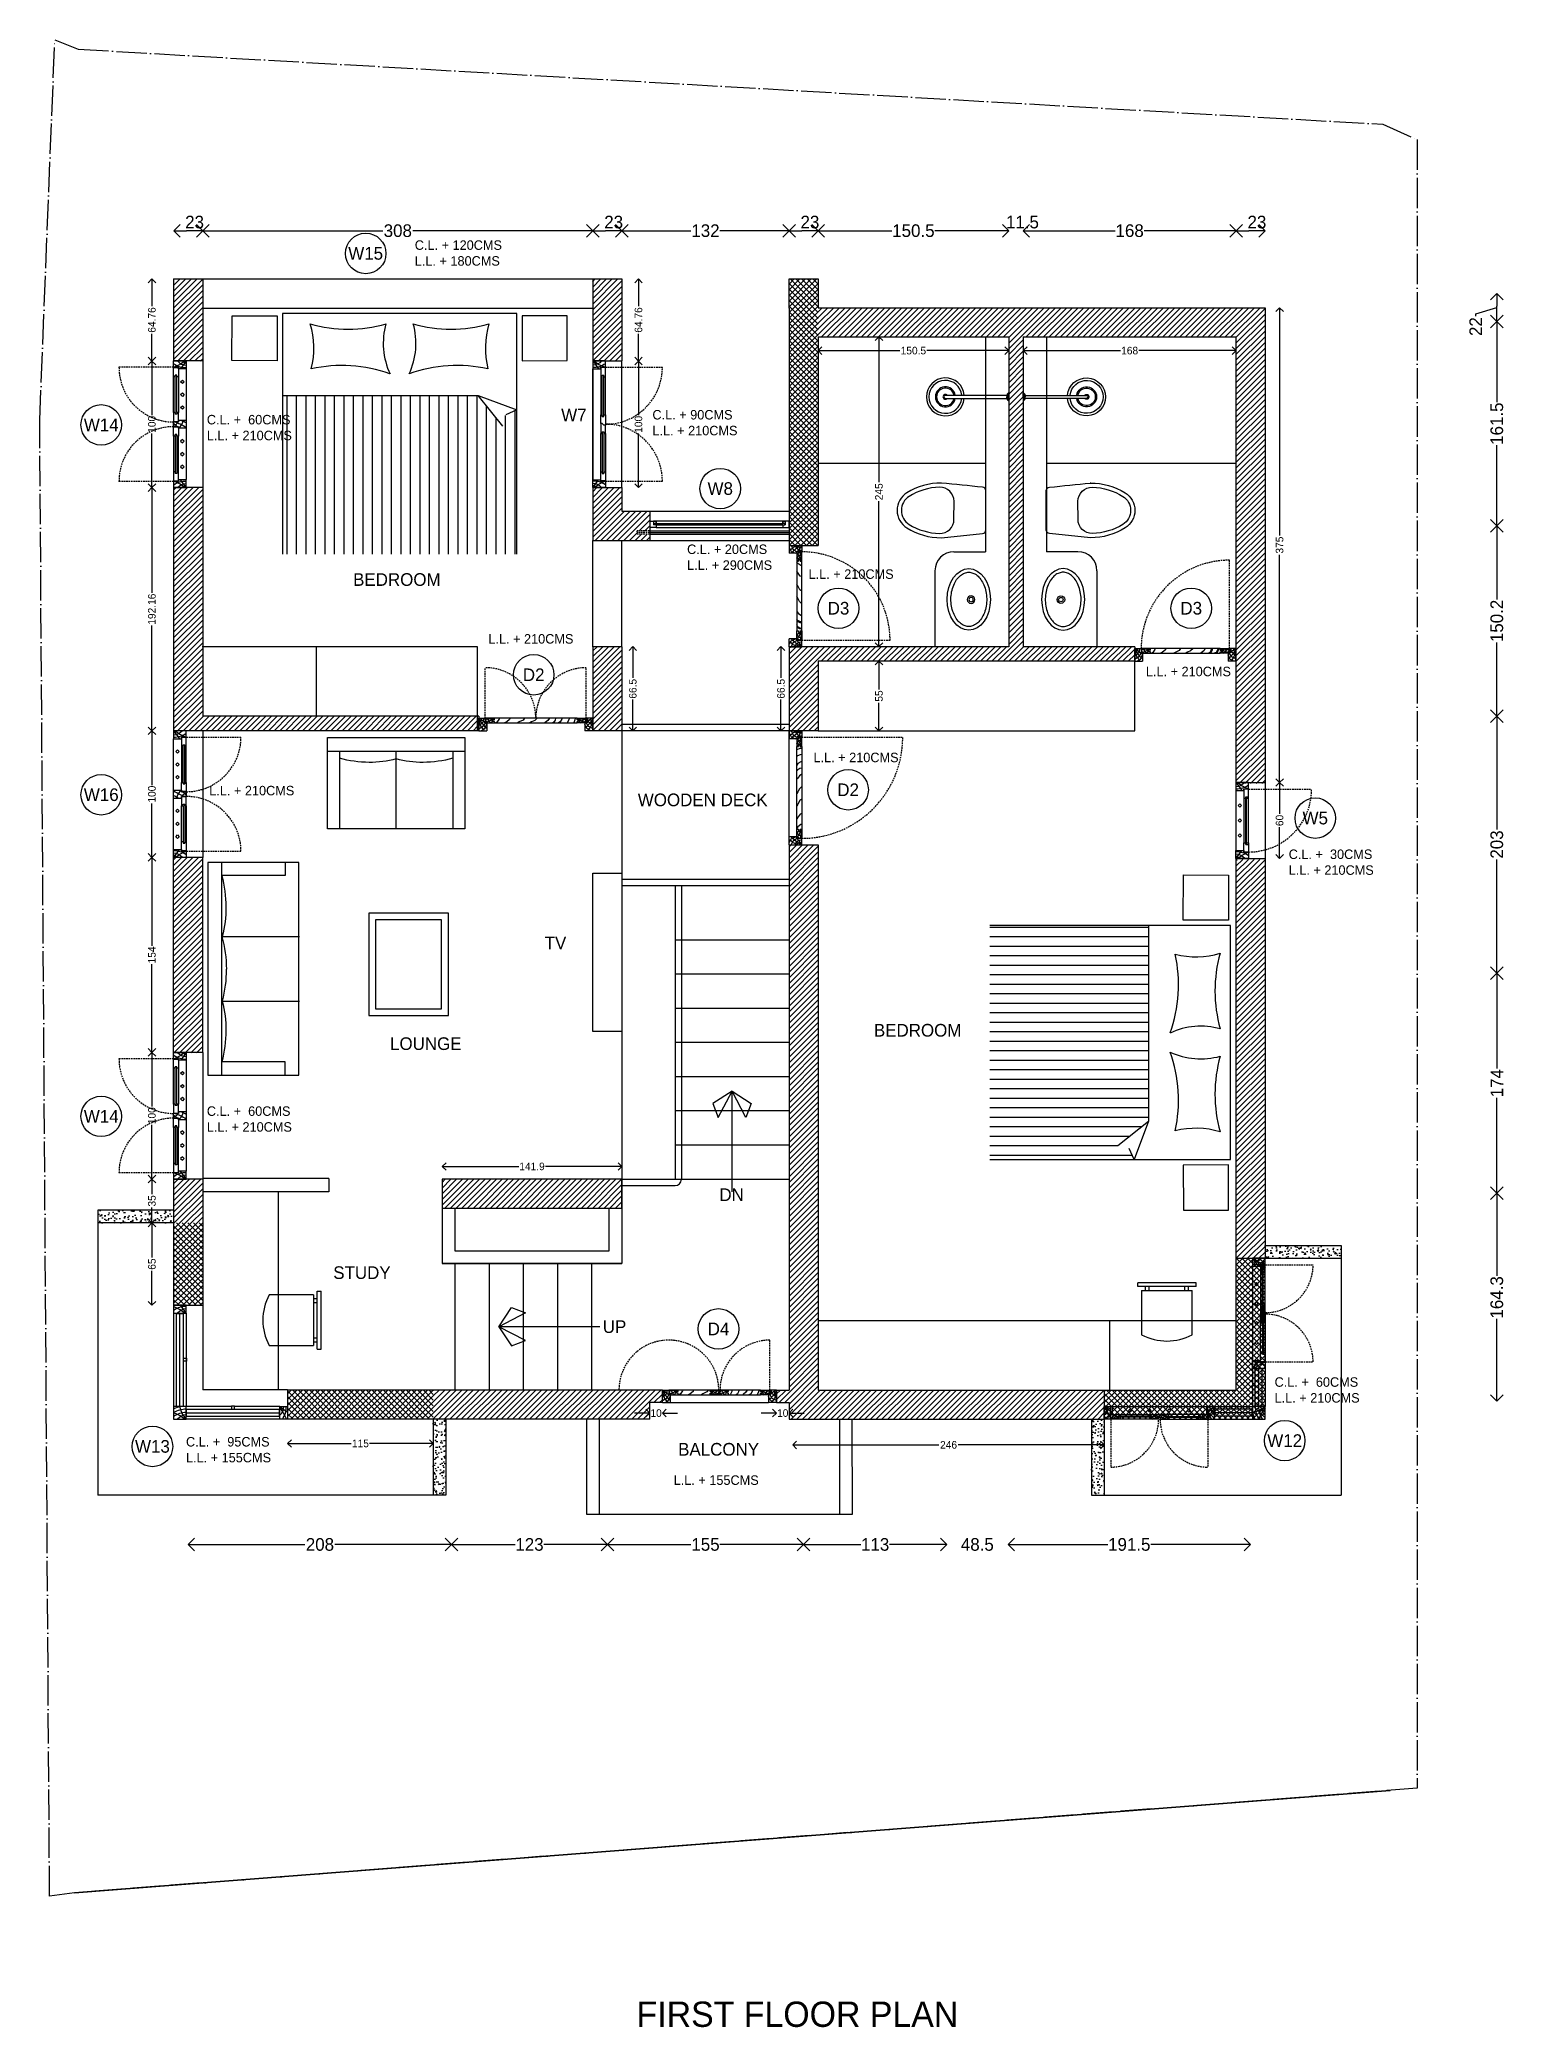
# Model space of a CAD drawing. Header units: metres. Extents: x -16 to 65907, y -5261 to 15511.
# Drawn here: x 19477 to 20635, y -3148 to -1579 of the extents above; entities that cross this region are included whole.
import ezdxf

# ---------------------------------------------------------------- set-up
doc = ezdxf.new("R2010")
doc.units = ezdxf.units.M
doc.header["$PDMODE"] = 67
doc.header["$PDSIZE"] = -5
doc.linetypes.add('ACAD_ISO04W100', pattern=[30, 24, -3, 0, -3])
doc.linetypes.add('DASHED', pattern=[19.05, 12.7, -6.35])
doc.layers.get('0').update_dxf_attribs({"color": 6})
for name, color, linetype in [('BC-BOUNDARY', 3, 'ACAD_ISO04W100'), ('BC-CILL', 23, 'Continuous'), ('BC-DIMENSION', 8, 'Continuous'), ('BC-FURNITURE', 5, 'Continuous'), ('BC-GREYCOLOR', 8, 'Continuous'), ('BC-HATCH', 8, 'Continuous'), ('BC-JOINERY', 93, 'Continuous'), ('BC-PLUMB-FIXTURE', 118, 'Continuous'), ('BC-TEXT', 7, 'Continuous'), ('BC-WALLS', 1, 'Continuous'), ('BC-WHITECOLOR', 7, 'Continuous')]:
    doc.layers.add(name, color=color, linetype=linetype)
doc.styles.add('BC-1IN10-3', font='FreeSans.ttf', dxfattribs={"height": 6})
doc.styles.add('BC-1IN50-1', font='FreeSans.ttf', dxfattribs={"height": 10})
doc.styles.get("Standard").update_dxf_attribs({"font": 'FreeSans.ttf'})
doc.dimstyles.new('BC-1IN10-3', dxfattribs={"dimtxt": 6, "dimasz": 6, "dimexe": 0.18, "dimexo": 0.0625, "dimgap": 1, "dimtad": 0, "dimtoh": 1, "dimzin": 12, "dimdsep": 46, "dimtxsty": 'BC-1IN10-3', "dimblk": 'OPEN90', "dimcen": 0.09, "dimse1": 1, "dimse2": 1, "dimclrd": 256, "dimclre": 256, "dimclrt": 7, "dimadec": 0, "dimazin": 0, "dimtfac": 1, "dimtdec": 1, "dimtofl": 0, "dimtmove": 1, "dimatfit": 3, "dimldrblk": 'OPEN90', "dimfxl": 1, "dimtolj": 1, "dimtzin": 0, "dimlwd": -3, "dimarcsym": 0})
doc.dimstyles.new('BC-1IN50-1', dxfattribs={"dimtxt": 10, "dimasz": 10, "dimexe": 0.18, "dimexo": 0.0625, "dimgap": 1, "dimtad": 0, "dimdec": 1, "dimzin": 12, "dimdsep": 46, "dimtxsty": 'BC-1IN50-1', "dimblk": 'OPEN90', "dimcen": 0.09, "dimse1": 1, "dimse2": 1, "dimclrd": 8, "dimclre": 256, "dimclrt": 7, "dimadec": 0, "dimazin": 0, "dimtfac": 1, "dimtdec": 0, "dimtofl": 0, "dimtmove": 1, "dimatfit": 3, "dimfxl": 1, "dimtolj": 1, "dimtzin": 0, "dimlwd": -3, "dimarcsym": 0})
pattern_1 = [(50, (0, 0), (9.1092334, -0.7969543), [0.9525, -10.4775]), (355, (0, 0), (-1.7621413, 9.552832), [0.762, -8.382]), (100.451, (0.759, -0.066), (7.347125, 8.7558344), [0.8095, -8.9045]), (46.1842, (0, 2.54), (13.553952, -2.1021164), [1.42875, -15.71625]), (96.6356, (1.13, 2.365), (11.870212, 12.371278), [1.21425, -13.35675]), (351.184, (0, 2.54), (11.87023, 12.371256), [1.143, -12.573]), (21, (1.27, 1.905), (7.580744, -5.113276), [0.9525, -10.4775]), (326, (1.27, 1.905), (3.0901014, 9.2093983), [0.762, -8.382]), (71.4514, (1.902, 1.479), (10.6708245, 4.096143), [0.8095, -8.9045]), (37.5, (0, 0), (0.15443016, 4.22775194), [0, -8.2804, 0, -8.509, 0, -8.41375]), (7.5, (0, 0), (3.3409831, 5.0090287), [0, -4.8514, 0, -8.0899, 0, -3.20675]), (-32.5, (-2.832, 0), (6.77952976, -0.2864372), [0, -3.175, 0, -9.906, 0, -13.1445]), (-42.5, (-4.102, 0), (7.406459, 1.2713246), [0, -4.1275, 0, -6.5786, 0, -9.3345])]

msp = doc.modelspace()

# ---------------------------------------------------------------- texts
at = {"layer": 'BC-TEXT', "style": 'BC-1IN50-1'}
for s, insert, char_height, width, attachment_point in [('{\\pxqc;{\\C7;W15}}', (19734.028, -1747.341), 10, 33.3881, 5), ('{\\pxql;\\fUbuntu|b0|i0|c0|p34;{\\C7;C.L. + 120CMS\\PL.L. + 180CMS}}', (19772.816, -1747.037), 7.5, 105.17023, 4), ('{\\pxqc;{\\C7;W14}}', (19525.189, -1882.744), 10, 33.3881, 5), ('{\\pxql;\\fUbuntu|b0|i0|c0|p34;{\\C7;C.L. +  60CMS\\PL.L. + 210CMS}}', (19608.586, -1884.917), 7.5, 105.17023, 4), ('{\\pxqc;{\\C7;W7}}', (19898.455, -1874.987), 10, 33.3881, 5), ('{\\pxql;\\fUbuntu|b0|i0|c0|p34;{\\C7;C.L. + 90CMS\\PL.L. + 210CMS}}', (19960.5, -1881.041), 7.5, 105.17023, 4), ('{\\pxqc;{\\C7;W8}}', (20014.059, -1933.097), 10, 33.3881, 5), ('{\\pxql;\\fUbuntu|b0|i0|c0|p34;{\\C7;C.L. + 20CMS\\PL.L. + 290CMS}}', (19987.863, -1987.294), 7.5, 105.17023, 4), ('{\\fUbuntu|b0|i0|c0|p34;{\\C7;BEDROOM}}', (19758.666, -2004.966), 10, 156.4473, 5), ('{\\pxql;\\fUbuntu|b0|i0|c0|p34;{\\C7;L.L. + 210CMS}}', (20083.831, -2000.655), 7.5, 105.17023, 4), ('{\\pxqc;{\\C7;D3}}', (20107.447, -2027.624), 10, 33.3881, 5), ('{\\pxqc;{\\C7;D3}}', (20386.037, -2027.624), 10, 33.3881, 5), ('{\\pxql;\\fUbuntu|b0|i0|c0|p34;{\\C7;L.L. + 210CMS}}', (19830.927, -2051.804), 7.5, 105.17023, 4), ('{\\pxqc;{\\C7;D2}}', (19866.708, -2080.136), 10, 33.3881, 5), ('{\\pxql;\\fUbuntu|b0|i0|c0|p34;{\\C7;L.L. + 210CMS}}', (20350.23, -2077.571), 7.5, 105.17023, 4), ('{\\pxql;\\fUbuntu|b0|i0|c0|p34;{\\C7;L.L. + 210CMS}}', (20087.711, -2145.473), 7.5, 105.17023, 4), ('{\\pxqc;{\\C7;D2}}', (20115.073, -2170.97), 10, 33.3881, 5), ('{\\pxqc;{\\C7;W16}}', (19525.189, -2174.908), 10, 33.3881, 5), ('{\\pxql;\\fUbuntu|b0|i0|c0|p34;{\\C7;L.L. + 210CMS}}', (19610.475, -2171.667), 7.5, 105.17023, 4), ('{\\pxqc;\\fUbuntu|b0|i0|c0|p34;{\\C7;WOODEN DECK}}', (20000.217, -2179.013), 10, 156.4473, 5), ('{\\pxqc;{\\C7;W5}}', (20484.002, -2193.373), 10, 33.3881, 5), ('{\\pxql;\\fUbuntu|b0|i0|c0|p34;{\\C7;C.L. +  30CMS\\PL.L. + 210CMS}}', (20462.999, -2228.19), 7.5, 105.17023, 4), ('{\\fUbuntu|b0|i0|c0|p34;{\\C7;TV}}', (19883.955, -2291.915), 10, 156.4473, 5), ('{\\fUbuntu|b0|i0|c0|p34;{\\C7;LOUNGE}}', (19781.516, -2371.566), 10, 156.4473, 5), ('{\\fUbuntu|b0|i0|c0|p34;{\\C7;BEDROOM}}', (20169.969, -2360.981), 10, 156.4473, 5), ('{\\pxqc;{\\C7;W14}}', (19525.189, -2428.908), 10, 33.3881, 5), ('{\\pxql;\\fUbuntu|b0|i0|c0|p34;{\\C7;C.L. +  60CMS\\PL.L. + 210CMS}}', (19608.586, -2431.081), 7.5, 105.17023, 4), ('{\\fUbuntu|b0|i0|c0|p34;{\\C7;DN}}', (20023.06, -2490.811), 10, 156.4473, 5), ('{\\fUbuntu|b0|i0|c0|p34;{\\C7;STUDY}}', (19731.086, -2552.436), 10, 156.4473, 5), ('{\\fUbuntu|b0|i0|c0|p34;{\\C7;UP}}', (19930.596, -2595.093), 10, 156.4473, 5), ('{\\pxqc;{\\C7;D4}}', (20012.674, -2596.812), 10, 33.3881, 5), ('{\\pxql;\\fUbuntu|b0|i0|c0|p34;{\\C7;C.L. +  60CMS\\PL.L. + 210CMS}}', (20451.851, -2645.067), 7.5, 105.17023, 4), ('{\\pxqc;{\\C7;W13}}', (19565.635, -2689.651), 10, 33.3881, 5), ('{\\pxql;\\fUbuntu|b0|i0|c0|p34;{\\C7;C.L. +  95CMS\\PL.L. + 155CMS}}', (19592.103, -2692.256), 7.5, 105.17023, 4), ('{\\pxqc;{\\C7;W12}}', (20459.843, -2685.028), 10, 33.3881, 5), ('{\\fUbuntu|b0|i0|c0|p34;{\\C7;BALCONY}}', (20012.771, -2691.966), 10, 156.4473, 5), ('{\\pxql;\\fUbuntu|b0|i0|c0|p34;{\\C7;L.L. + 155CMS}}', (19977.264, -2716.301), 7.5, 105.17023, 4)]:
    msp.add_mtext(s, dxfattribs=dict(at, insert=insert, char_height=char_height, width=width, attachment_point=attachment_point))
at = {"layer": 'BC-TEXT', "insert": (19947.956, -3128.112), "char_height": 20, "width": 260.91664, "attachment_point": 1}
msp.add_mtext('{\\fUbuntu|b0|i0|c0|p34;{\\C7;FIRST FLOOR PLAN}}', dxfattribs=at)

# ---------------------------------------------------------------- blocks, each defined once
blk = doc.blocks.new('BC-SHOWER')
for p in [(-12, -15), (12, -15)]:
    blk.add_line(p, (0, -15))
for points in [[(0, 0), (-30, 0)], [(0, 0), (30, 0)], [(-30, -4), (0, -4)], [(-28, -5), (0, -5)], [(30, -4), (0, -4)], [(28, -5), (0, -5)]]:
    blk.add_lwpolyline(points)
for points in [[(-30, 0), (-30, -4, 0.347987), (-29, -5), (-28, -5, 0.2725), (-12, -15, 6.671192)], [(30, 0), (30, -4, -0.347987), (29, -5), (28, -5, -0.2725), (12, -15, -6.671192)], [(-12, -15), (-12, -500, 1), (12, -500), (12, -15)]]:
    blk.add_lwpolyline(points, format="xyb")
for radius, start, end in [(150, 94.703, 85.297), (130, 95.4289, 84.5711), (79.1, 100.1897, 79.8103), (69.1, 100.1897, 79.8103), (19.1, 130.087, 49.9128)]:
    blk.add_arc((0, -500), radius, start, end)
blk = doc.blocks.new('BC-WC')
at = {"linetype": 'ByBlock'}
for points in [[(193, 400), (462, 520, -0.384412), (494, 510), (634, 267, -0.383904), (627, 235, -0.001434), (389, 63, -0.140641), (141, 0, -0.259738), (18, 74, -0.259738), (16, 217, -0.139471)], [(336, 332), (401, 220, -0.422961), (362, 82, -0.13189), (142, 30, -0.259738), (44, 89, -0.259738), (42, 203, -0.13189), (197, 367, -0.422961)]]:
    blk.add_lwpolyline(points, format="xyb", close=True, dxfattribs=at)
blk.add_arc((375, 83), 25, 299.84, 305.7189, dxfattribs=at)
blk = doc.blocks.new('BC-WASH-COUNTER')
for radius in [2.5, 1.47]:
    blk.add_circle((20.1, 15.7), radius)
at = {"extrusion": (0, 0, -1)}
blk.add_ellipse((20.2, 14.2), major_axis=(-20.3, 0), ratio=0.7, start_param=3.141593, end_param=9.424778, dxfattribs=at)
blk.add_open_spline([(38.1, 14.2), (38.1, 13.3), (37.9, 12.3), (37.2, 10.5), (36.7, 9.6), (35.2, 7.8), (34.3, 7), (32.2, 5.4), (31, 4.8), (28.2, 3.7), (26.8, 3.2), (23.7, 2.6), (22.1, 2.4), (18.9, 2.4), (17.3, 2.5), (14.2, 3.1), (12.7, 3.5), (9.9, 4.6), (8.7, 5.2), (6.4, 6.7), (5.5, 7.5), (4, 9.3), (3.4, 10.2), (2.6, 12), (2.4, 13), (2.4, 14.8), (2.5, 15.7), (3.1, 17.6), (3.6, 18.5), (5, 20.3), (5.8, 21.1), (7.9, 22.7), (9.1, 23.4), (11.7, 24.6), (13.2, 25), (16.2, 25.7), (17.8, 25.9), (21, 26), (22.7, 25.9), (25.8, 25.4), (27.3, 25), (30.1, 24), (31.4, 23.4), (33.7, 21.9), (34.7, 21.1), (36.2, 19.4), (36.9, 18.5), (37.7, 16.6), (38, 15.7), (38.1, 14.6), (38.1, 14.4), (38.1, 14.2)], degree=3, knots=[0, 0, 0, 0, 0.25944, 0.25944, 0.518879, 0.518879, 0.778319, 0.778319, 1.037759, 1.037759, 1.297198, 1.297198, 1.556638, 1.556638, 1.816078, 1.816078, 2.075517, 2.075517, 2.334957, 2.334957, 2.594397, 2.594397, 2.853836, 2.853836, 3.113276, 3.113276, 3.372716, 3.372716, 3.632155, 3.632155, 3.891595, 3.891595, 4.151035, 4.151035, 4.410474, 4.410474, 4.669914, 4.669914, 4.929354, 4.929354, 5.188793, 5.188793, 5.448233, 5.448233, 5.707673, 5.707673, 5.967112, 5.967112, 6.226552, 6.226552, 6.283185, 6.283185, 6.283185, 6.283185])
blk = doc.blocks.new('BC-JN-FRAME-SIDE')
at = {"layer": 'BC-HATCH'}
for points in [[(0, -3.9), (-1.1, -2.3), (-2.7, -0.1), (-4.2, 3), (-5, 4.5)], [(0, -5), (-1.6, -3.7), (-4.4, -1.8), (-5.8, -0.7), (-6.2, -0.7)]]:
    blk.add_lwpolyline(points, dxfattribs=at)
for centre, radius, start, end in [((10.7, -4.4), 15.9, 143.8447, 182.1637), ((6, -5.2), 9.31, 129.9112, 178.7469), ((2.6, -5.7), 4.3, 128.027, 170.1852)]:
    blk.add_arc(centre, radius, start, end, dxfattribs=at)
at = {"layer": 'BC-JOINERY'}
for p, q in [((-6.2, -5), (-6.2, 1.2)), ((-6.2, 1.2), (-5, 1.2)), ((-5, 1.2), (-5, 5)), ((-5, 5), (0, 5)), ((0, 5), (0, -5)), ((0, -5), (-6.2, -5))]:
    blk.add_line(p, q, dxfattribs=at)
blk = doc.blocks.new('BC-JN-FRAME-CENTER')
at = {"layer": 'BC-GREYCOLOR'}
for points, knots in [([(2.8, 6.2), (2.6, 5.8), (1.3, 3.7), (-1.1, 2.9), (-3.1, 2.3)], [3.454414, 3.454414, 3.454414, 3.454414, 5.128883, 10.935535, 10.935535, 10.935535, 10.935535]), ([(-3.1, 3.9), (-2.8, 3.2), (-2.2, 1.9), (-1.6, 0.6), (-1.4, 0)], [6.415351, 6.415351, 6.415351, 6.415351, 8.781453, 10.647667, 10.647667, 10.647667, 10.647667]), ([(0.6, 10), (0.4, 9.2), (0, 7.7), (-1.2, 6.8), (-1.9, 6.5)], [1.300718, 1.300718, 1.300718, 1.300718, 3.723135, 5.971251, 5.971251, 5.971251, 5.971251]), ([(-1.9, 8.8), (-1.4, 7.5), (-0.2, 4.4), (1.4, 1.6), (2.3, 0)], [2.093684, 2.093684, 2.093684, 2.093684, 6.327699, 11.827223, 11.827223, 11.827223, 11.827223]), ([(-0.8, 10), (-0.2, 9.3), (0.7, 8.3), (1.6, 7.3), (1.9, 7)], [1.597578, 1.597578, 1.597578, 1.597578, 4.333948, 5.589722, 5.589722, 5.589722, 5.589722])]:
    blk.add_open_spline(points, degree=3, knots=knots, dxfattribs=at)
for points in [[(-2.4, 6.2), (-2.6, 6.2), (-2.9, 6.1), (-3.1, 6)], [(1.9, 0), (2.4, 0.4), (2.8, 0.8), (3.1, 1.3)], [(2.6, 6.2), (2.8, 6.1), (3, 5.9), (3.1, 5.8)]]:
    blk.add_open_spline(points, degree=3, dxfattribs=at)
at = {"layer": 'BC-JOINERY'}
for p, q in [((-3.1, 0), (-3.1, 6.2)), ((-3.1, 6.2), (-1.9, 6.2)), ((-3.1, 0), (3.1, 0)), ((-1.9, 6.2), (-1.9, 10)), ((1.9, 10), (-1.9, 10)), ((1.9, 6.2), (1.9, 10)), ((3.1, 6.2), (1.9, 6.2)), ((3.1, 0), (3.1, 6.2)), ((3.1, 6.2), (3.1, 6.2)), ((3.1, 6.2), (3.1, 6.2))]:
    blk.add_line(p, q, dxfattribs=at)
blk = doc.blocks.new('_OPEN90')
at = {"color": 0, "linetype": 'ByBlock'}
for p, q in [((0, 0), (-1, 0)), ((-0.5, 0.5), (0, 0)), ((0, 0), (-0.5, -0.5))]:
    blk.add_line(p, q, dxfattribs=at)
blk = doc.blocks.new('*D1282')
at = {"layer": 'BC-DIMENSION', "color": 8, "linetype": 'Continuous', "lineweight": -3}
for p, q in [((20627.4, -2499.7), (20627.4, -2555)), ((20627.4, -2644), (20627.4, -2588.8))]:
    blk.add_line(p, q, dxfattribs=at)
at = {"layer": 'Defpoints', "color": 0}
for p in [(20627.4, -2489.7), (20634.8, -2489.7), (20634.8, -2654)]:
    blk.add_point(p, dxfattribs=at)
at = {"layer": 'BC-DIMENSION', "color": 8, "lineweight": -3, "xscale": 10, "yscale": 10, "zscale": 10}
for p, rotation in [((20627.4, -2489.7), 90), ((20627.4, -2654), 270)]:
    blk.add_blockref('_OPEN90', p, dxfattribs=dict(at, rotation=rotation))
at = {"layer": 'BC-DIMENSION', "color": 7, "insert": (20627.4, -2571.9), "char_height": 10, "attachment_point": 5, "rotation": 90, "style": 'BC-1IN50-1'}
blk.add_mtext('\\A1;164.3', dxfattribs=at)
blk = doc.blocks.new('*D1283')
at = {"layer": 'BC-DIMENSION', "color": 8, "linetype": 'Continuous', "lineweight": -3}
for p, q in [((20627.4, -2325.7), (20627.4, -2391.2)), ((20627.4, -2479.7), (20627.4, -2414.2))]:
    blk.add_line(p, q, dxfattribs=at)
at = {"layer": 'Defpoints', "color": 0}
for p in [(20627.4, -2315.7), (20634.8, -2315.7), (20634.8, -2489.7)]:
    blk.add_point(p, dxfattribs=at)
at = {"layer": 'BC-DIMENSION', "color": 8, "lineweight": -3, "xscale": 10, "yscale": 10, "zscale": 10}
for p, rotation in [((20627.4, -2315.7), 90), ((20627.4, -2489.7), 270)]:
    blk.add_blockref('_OPEN90', p, dxfattribs=dict(at, rotation=rotation))
at = {"layer": 'BC-DIMENSION', "color": 7, "insert": (20627.4, -2402.7), "char_height": 10, "attachment_point": 5, "rotation": 90, "style": 'BC-1IN50-1'}
blk.add_mtext('\\A1;174', dxfattribs=at)
blk = doc.blocks.new('*D1284')
at = {"layer": 'BC-DIMENSION', "color": 8, "linetype": 'Continuous', "lineweight": -3}
for p, q in [((20627.4, -2122.7), (20627.4, -2202.4)), ((20627.4, -2305.7), (20627.4, -2226.1))]:
    blk.add_line(p, q, dxfattribs=at)
at = {"layer": 'Defpoints', "color": 0}
for p in [(20627.4, -2112.7), (20634.8, -2112.7), (20634.8, -2315.7)]:
    blk.add_point(p, dxfattribs=at)
at = {"layer": 'BC-DIMENSION', "color": 8, "lineweight": -3, "xscale": 10, "yscale": 10, "zscale": 10}
for p, rotation in [((20627.4, -2112.7), 90), ((20627.4, -2315.7), 270)]:
    blk.add_blockref('_OPEN90', p, dxfattribs=dict(at, rotation=rotation))
at = {"layer": 'BC-DIMENSION', "color": 7, "insert": (20627.4, -2214.2), "char_height": 10, "attachment_point": 5, "rotation": 90, "style": 'BC-1IN50-1'}
blk.add_mtext('\\A1;203', dxfattribs=at)
blk = doc.blocks.new('*D1285')
at = {"layer": 'BC-DIMENSION', "color": 8, "linetype": 'Continuous', "lineweight": -3}
for p, q in [((20627.4, -1972.5), (20627.4, -2020.7)), ((20627.4, -2102.7), (20627.4, -2054.6))]:
    blk.add_line(p, q, dxfattribs=at)
at = {"layer": 'Defpoints', "color": 0}
for p in [(20627.4, -1962.5), (20634.8, -1962.5), (20634.8, -2112.7)]:
    blk.add_point(p, dxfattribs=at)
at = {"layer": 'BC-DIMENSION', "color": 8, "lineweight": -3, "xscale": 10, "yscale": 10, "zscale": 10}
for p, rotation in [((20627.4, -1962.5), 90), ((20627.4, -2112.7), 270)]:
    blk.add_blockref('_OPEN90', p, dxfattribs=dict(at, rotation=rotation))
at = {"layer": 'BC-DIMENSION', "color": 7, "insert": (20627.4, -2037.6), "char_height": 10, "attachment_point": 5, "rotation": 90, "style": 'BC-1IN50-1'}
blk.add_mtext('\\A1;150.2', dxfattribs=at)
blk = doc.blocks.new('*D1286')
at = {"layer": 'BC-DIMENSION', "color": 8, "linetype": 'Continuous', "lineweight": -3}
for p, q in [((20627.4, -1811), (20627.4, -1864.8)), ((20627.4, -1952.5), (20627.4, -1898.7))]:
    blk.add_line(p, q, dxfattribs=at)
at = {"layer": 'Defpoints', "color": 0}
for p in [(20627.4, -1801), (20634.8, -1801), (20634.8, -1962.5)]:
    blk.add_point(p, dxfattribs=at)
at = {"layer": 'BC-DIMENSION', "color": 8, "lineweight": -3, "xscale": 10, "yscale": 10, "zscale": 10}
for p, rotation in [((20627.4, -1801), 90), ((20627.4, -1962.5), 270)]:
    blk.add_blockref('_OPEN90', p, dxfattribs=dict(at, rotation=rotation))
at = {"layer": 'BC-DIMENSION', "color": 7, "insert": (20627.4, -1881.8), "char_height": 10, "attachment_point": 5, "rotation": 90, "style": 'BC-1IN50-1'}
blk.add_mtext('\\A1;161.5', dxfattribs=at)
blk = doc.blocks.new('*D1287')
at = {"layer": 'BC-DIMENSION', "color": 8, "linetype": 'Continuous', "lineweight": -3}
for p, q in [((20627.4, -1791), (20627.4, -1789)), ((20610.7, -1795), (20627.4, -1790)), ((20610.7, -1797), (20610.7, -1795))]:
    blk.add_line(p, q, dxfattribs=at)
at = {"layer": 'Defpoints', "color": 0}
for p in [(20627.4, -1779), (20634.8, -1779), (20634.8, -1801)]:
    blk.add_point(p, dxfattribs=at)
at = {"layer": 'BC-DIMENSION', "color": 8, "lineweight": -3, "xscale": 10, "yscale": 10, "zscale": 10}
for p, rotation in [((20627.4, -1779), 90), ((20627.4, -1801), 270)]:
    blk.add_blockref('_OPEN90', p, dxfattribs=dict(at, rotation=rotation))
at = {"layer": 'BC-DIMENSION', "color": 7, "insert": (20610.7, -1805.1), "char_height": 10, "attachment_point": 5, "rotation": 90, "style": 'BC-1IN50-1'}
blk.add_mtext('\\A1;22', dxfattribs=at)
blk = doc.blocks.new('*D1288')
at = {"layer": 'BC-TEXT', "color": 8, "linetype": 'Continuous', "lineweight": -3}
blk.add_line((20434.4, -1729.4), (20431.4, -1729.4), dxfattribs=at)
at = {"layer": 'Defpoints', "color": 0}
for p in [(20421.4, -1729.4), (20444.4, -1789.5), (20421.4, -1812.5)]:
    blk.add_point(p, dxfattribs=at)
at = {"layer": 'BC-TEXT', "color": 8, "lineweight": -3, "xscale": 10, "yscale": 10, "zscale": 10, "rotation": 180}
blk.add_blockref('_OPEN90', (20421.4, -1729.4), dxfattribs=at)
at = {"layer": 'BC-TEXT', "color": 8, "lineweight": -3, "xscale": 10, "yscale": 10, "zscale": 10}
blk.add_blockref('_OPEN90', (20444.4, -1729.4), dxfattribs=at)
at = {"layer": 'BC-TEXT', "color": 7, "insert": (20437.9, -1722.6), "char_height": 10, "attachment_point": 5, "style": 'BC-1IN50-1'}
blk.add_mtext('\\A1;23', dxfattribs=at)
blk = doc.blocks.new('*D1291')
at = {"layer": 'BC-TEXT', "color": 8, "linetype": 'Continuous', "lineweight": -3}
for p, q in [((20263.4, -1729.4), (20325.9, -1729.4)), ((20411.4, -1729.4), (20348.8, -1729.4))]:
    blk.add_line(p, q, dxfattribs=at)
at = {"layer": 'Defpoints', "color": 0}
for p in [(20253.4, -1729.4), (20253.4, -1813.2), (20421.4, -1813.2)]:
    blk.add_point(p, dxfattribs=at)
at = {"layer": 'BC-TEXT', "color": 8, "lineweight": -3, "xscale": 10, "yscale": 10, "zscale": 10, "rotation": 180}
blk.add_blockref('_OPEN90', (20253.4, -1729.4), dxfattribs=at)
at = {"layer": 'BC-TEXT', "color": 8, "lineweight": -3, "xscale": 10, "yscale": 10, "zscale": 10}
blk.add_blockref('_OPEN90', (20421.4, -1729.4), dxfattribs=at)
at = {"layer": 'BC-TEXT', "color": 7, "insert": (20337.4, -1729.4), "char_height": 10, "attachment_point": 5, "style": 'BC-1IN50-1'}
blk.add_mtext('\\A1;168', dxfattribs=at)
blk = doc.blocks.new('*D1292')
at = {"layer": 'BC-TEXT', "color": 8, "linetype": 'Continuous', "lineweight": -3}
for p, q in [((20231.9, -1729.4), (20221.9, -1729.4)), ((20263.4, -1729.4), (20273.4, -1729.4))]:
    blk.add_line(p, q, dxfattribs=at)
at = {"layer": 'Defpoints', "color": 0}
for p in [(20241.9, -1729.4), (20241.9, -1813.2), (20253.4, -1813.2)]:
    blk.add_point(p, dxfattribs=at)
at = {"layer": 'BC-TEXT', "color": 8, "lineweight": -3, "xscale": 10, "yscale": 10, "zscale": 10}
blk.add_blockref('_OPEN90', (20241.9, -1729.4), dxfattribs=at)
at = {"layer": 'BC-TEXT', "color": 8, "lineweight": -3, "xscale": 10, "yscale": 10, "zscale": 10, "rotation": 180}
blk.add_blockref('_OPEN90', (20253.4, -1729.4), dxfattribs=at)
at = {"layer": 'BC-TEXT', "color": 7, "insert": (20252.7, -1722.6), "char_height": 10, "attachment_point": 5, "style": 'BC-1IN50-1'}
blk.add_mtext('\\A1;11.5', dxfattribs=at)
blk = doc.blocks.new('*D1293')
at = {"layer": 'BC-TEXT', "color": 8, "linetype": 'Continuous', "lineweight": -3}
for p, q in [((20101.4, -1729.4), (20149.7, -1729.4)), ((20231.9, -1729.4), (20183.6, -1729.4))]:
    blk.add_line(p, q, dxfattribs=at)
at = {"layer": 'Defpoints', "color": 0}
for p in [(20091.4, -1729.4), (20091.4, -1789.5), (20241.9, -1813.2)]:
    blk.add_point(p, dxfattribs=at)
at = {"layer": 'BC-TEXT', "color": 8, "lineweight": -3, "xscale": 10, "yscale": 10, "zscale": 10, "rotation": 180}
blk.add_blockref('_OPEN90', (20091.4, -1729.4), dxfattribs=at)
at = {"layer": 'BC-TEXT', "color": 8, "lineweight": -3, "xscale": 10, "yscale": 10, "zscale": 10}
blk.add_blockref('_OPEN90', (20241.9, -1729.4), dxfattribs=at)
at = {"layer": 'BC-TEXT', "color": 7, "insert": (20166.6, -1729.4), "char_height": 10, "attachment_point": 5, "style": 'BC-1IN50-1'}
blk.add_mtext('\\A1;150.5', dxfattribs=at)
blk = doc.blocks.new('*D1294')
at = {"layer": 'BC-TEXT', "color": 8, "linetype": 'Continuous', "lineweight": -3}
blk.add_line((20081.4, -1729.4), (20078.4, -1729.4), dxfattribs=at)
at = {"layer": 'Defpoints', "color": 0}
for p in [(20068.4, -1729.4), (20068.4, -1767.5), (20091.4, -1789.5)]:
    blk.add_point(p, dxfattribs=at)
at = {"layer": 'BC-TEXT', "color": 8, "lineweight": -3, "xscale": 10, "yscale": 10, "zscale": 10, "rotation": 180}
blk.add_blockref('_OPEN90', (20068.4, -1729.4), dxfattribs=at)
at = {"layer": 'BC-TEXT', "color": 8, "lineweight": -3, "xscale": 10, "yscale": 10, "zscale": 10}
blk.add_blockref('_OPEN90', (20091.4, -1729.4), dxfattribs=at)
at = {"layer": 'BC-TEXT', "color": 7, "insert": (20084.9, -1722.6), "char_height": 10, "attachment_point": 5, "style": 'BC-1IN50-1'}
blk.add_mtext('\\A1;23', dxfattribs=at)
blk = doc.blocks.new('*D1295')
at = {"layer": 'BC-TEXT', "color": 8, "linetype": 'Continuous', "lineweight": -3}
for p, q in [((19946.4, -1729.4), (19990.9, -1729.4)), ((20058.4, -1729.4), (20013.8, -1729.4))]:
    blk.add_line(p, q, dxfattribs=at)
at = {"layer": 'Defpoints', "color": 0}
for p in [(19936.4, -1729.4), (19936.4, -1767.5), (20068.4, -1767.5)]:
    blk.add_point(p, dxfattribs=at)
at = {"layer": 'BC-TEXT', "color": 8, "lineweight": -3, "xscale": 10, "yscale": 10, "zscale": 10, "rotation": 180}
blk.add_blockref('_OPEN90', (19936.4, -1729.4), dxfattribs=at)
at = {"layer": 'BC-TEXT', "color": 8, "lineweight": -3, "xscale": 10, "yscale": 10, "zscale": 10}
blk.add_blockref('_OPEN90', (20068.4, -1729.4), dxfattribs=at)
at = {"layer": 'BC-TEXT', "color": 7, "insert": (20002.4, -1729.4), "char_height": 10, "attachment_point": 5, "style": 'BC-1IN50-1'}
blk.add_mtext('\\A1;132', dxfattribs=at)
blk = doc.blocks.new('*D1296')
at = {"layer": 'BC-TEXT', "color": 8, "linetype": 'Continuous', "lineweight": -3}
blk.add_line((19926.4, -1729.4), (19923.4, -1729.4), dxfattribs=at)
at = {"layer": 'Defpoints', "color": 0}
for p in [(19913.4, -1729.4), (19913.4, -1767.5), (19936.4, -1767.5)]:
    blk.add_point(p, dxfattribs=at)
at = {"layer": 'BC-TEXT', "color": 8, "lineweight": -3, "xscale": 10, "yscale": 10, "zscale": 10, "rotation": 180}
blk.add_blockref('_OPEN90', (19913.4, -1729.4), dxfattribs=at)
at = {"layer": 'BC-TEXT', "color": 8, "lineweight": -3, "xscale": 10, "yscale": 10, "zscale": 10}
blk.add_blockref('_OPEN90', (19936.4, -1729.4), dxfattribs=at)
at = {"layer": 'BC-TEXT', "color": 7, "insert": (19929.9, -1722.6), "char_height": 10, "attachment_point": 5, "style": 'BC-1IN50-1'}
blk.add_mtext('\\A1;23', dxfattribs=at)
blk = doc.blocks.new('*D1297')
at = {"layer": 'BC-TEXT', "color": 8, "linetype": 'Continuous', "lineweight": -3}
for p, q in [((19615.4, -1729.4), (19747.5, -1729.4)), ((19903.4, -1729.4), (19771.3, -1729.4))]:
    blk.add_line(p, q, dxfattribs=at)
at = {"layer": 'Defpoints', "color": 0}
for p in [(19605.4, -1729.4), (19605.4, -1767.5), (19913.4, -1767.5)]:
    blk.add_point(p, dxfattribs=at)
at = {"layer": 'BC-TEXT', "color": 8, "lineweight": -3, "xscale": 10, "yscale": 10, "zscale": 10, "rotation": 180}
blk.add_blockref('_OPEN90', (19605.4, -1729.4), dxfattribs=at)
at = {"layer": 'BC-TEXT', "color": 8, "lineweight": -3, "xscale": 10, "yscale": 10, "zscale": 10}
blk.add_blockref('_OPEN90', (19913.4, -1729.4), dxfattribs=at)
at = {"layer": 'BC-TEXT', "color": 7, "insert": (19759.4, -1729.4), "char_height": 10, "attachment_point": 5, "style": 'BC-1IN50-1'}
blk.add_mtext('\\A1;308', dxfattribs=at)
blk = doc.blocks.new('*D1298')
at = {"layer": 'BC-TEXT', "color": 8, "linetype": 'Continuous', "lineweight": -3}
blk.add_line((19595.4, -1729.4), (19592.4, -1729.4), dxfattribs=at)
at = {"layer": 'Defpoints', "color": 0}
for p in [(19582.4, -1729.4), (19582.4, -1767.5), (19605.4, -1767.5)]:
    blk.add_point(p, dxfattribs=at)
at = {"layer": 'BC-TEXT', "color": 8, "lineweight": -3, "xscale": 10, "yscale": 10, "zscale": 10, "rotation": 180}
blk.add_blockref('_OPEN90', (19582.4, -1729.4), dxfattribs=at)
at = {"layer": 'BC-TEXT', "color": 8, "lineweight": -3, "xscale": 10, "yscale": 10, "zscale": 10}
blk.add_blockref('_OPEN90', (19605.4, -1729.4), dxfattribs=at)
at = {"layer": 'BC-TEXT', "color": 7, "insert": (19598.9, -1722.6), "char_height": 10, "attachment_point": 5, "style": 'BC-1IN50-1'}
blk.add_mtext('\\A1;23', dxfattribs=at)
blk = doc.blocks.new('*D1299')
at = {"layer": 'BC-DIMENSION', "color": 8, "linetype": 'Continuous', "lineweight": -3}
for p, q in [((19603.9, -2767.1), (19686, -2767.1)), ((19791.9, -2767.1), (19709.8, -2767.1))]:
    blk.add_line(p, q, dxfattribs=at)
at = {"layer": 'Defpoints', "color": 0}
for p in [(19801.9, -2767.1), (19593.9, -2788.8), (19801.9, -2788.8)]:
    blk.add_point(p, dxfattribs=at)
at = {"layer": 'BC-DIMENSION', "color": 8, "lineweight": -3, "xscale": 10, "yscale": 10, "zscale": 10, "rotation": 180}
blk.add_blockref('_OPEN90', (19593.9, -2767.1), dxfattribs=at)
at = {"layer": 'BC-DIMENSION', "color": 8, "lineweight": -3, "xscale": 10, "yscale": 10, "zscale": 10}
blk.add_blockref('_OPEN90', (19801.9, -2767.1), dxfattribs=at)
at = {"layer": 'BC-DIMENSION', "color": 7, "insert": (19697.9, -2767.1), "char_height": 10, "attachment_point": 5, "style": 'BC-1IN50-1'}
blk.add_mtext('\\A1;208', dxfattribs=at)
blk = doc.blocks.new('*D1300')
at = {"layer": 'BC-DIMENSION', "color": 8, "linetype": 'Continuous', "lineweight": -3}
for p, q in [((19811.9, -2767.1), (19852, -2767.1)), ((19914.9, -2767.1), (19874.8, -2767.1))]:
    blk.add_line(p, q, dxfattribs=at)
at = {"layer": 'Defpoints', "color": 0}
for p in [(19924.9, -2767.1), (19801.9, -2788.8), (19924.9, -2788.8)]:
    blk.add_point(p, dxfattribs=at)
at = {"layer": 'BC-DIMENSION', "color": 8, "lineweight": -3, "xscale": 10, "yscale": 10, "zscale": 10, "rotation": 180}
blk.add_blockref('_OPEN90', (19801.9, -2767.1), dxfattribs=at)
at = {"layer": 'BC-DIMENSION', "color": 8, "lineweight": -3, "xscale": 10, "yscale": 10, "zscale": 10}
blk.add_blockref('_OPEN90', (19924.9, -2767.1), dxfattribs=at)
at = {"layer": 'BC-DIMENSION', "color": 7, "insert": (19863.4, -2767.1), "char_height": 10, "attachment_point": 5, "style": 'BC-1IN50-1'}
blk.add_mtext('\\A1;123', dxfattribs=at)
blk = doc.blocks.new('*D1301')
at = {"layer": 'BC-DIMENSION', "color": 8, "linetype": 'Continuous', "lineweight": -3}
for p, q in [((19934.9, -2767.1), (19990.9, -2767.1)), ((20069.9, -2767.1), (20013.8, -2767.1))]:
    blk.add_line(p, q, dxfattribs=at)
at = {"layer": 'Defpoints', "color": 0}
for p in [(20079.9, -2767.1), (19924.9, -2788.8), (20079.9, -2788.8)]:
    blk.add_point(p, dxfattribs=at)
at = {"layer": 'BC-DIMENSION', "color": 8, "lineweight": -3, "xscale": 10, "yscale": 10, "zscale": 10, "rotation": 180}
blk.add_blockref('_OPEN90', (19924.9, -2767.1), dxfattribs=at)
at = {"layer": 'BC-DIMENSION', "color": 8, "lineweight": -3, "xscale": 10, "yscale": 10, "zscale": 10}
blk.add_blockref('_OPEN90', (20079.9, -2767.1), dxfattribs=at)
at = {"layer": 'BC-DIMENSION', "color": 7, "insert": (20002.4, -2767.1), "char_height": 10, "attachment_point": 5, "style": 'BC-1IN50-1'}
blk.add_mtext('\\A1;155', dxfattribs=at)
blk = doc.blocks.new('*D1302')
at = {"layer": 'BC-DIMENSION', "color": 8, "linetype": 'Continuous', "lineweight": -3}
for p, q in [((20089.9, -2767.1), (20125, -2767.1)), ((20182.9, -2767.1), (20147.8, -2767.1))]:
    blk.add_line(p, q, dxfattribs=at)
at = {"layer": 'Defpoints', "color": 0}
for p in [(20192.9, -2767.1), (20079.9, -2788.8), (20192.9, -2788.8)]:
    blk.add_point(p, dxfattribs=at)
at = {"layer": 'BC-DIMENSION', "color": 8, "lineweight": -3, "xscale": 10, "yscale": 10, "zscale": 10, "rotation": 180}
blk.add_blockref('_OPEN90', (20079.9, -2767.1), dxfattribs=at)
at = {"layer": 'BC-DIMENSION', "color": 8, "lineweight": -3, "xscale": 10, "yscale": 10, "zscale": 10}
blk.add_blockref('_OPEN90', (20192.9, -2767.1), dxfattribs=at)
at = {"layer": 'BC-DIMENSION', "color": 7, "insert": (20136.4, -2767.1), "char_height": 10, "attachment_point": 5, "style": 'BC-1IN50-1'}
blk.add_mtext('\\A1;113', dxfattribs=at)
blk = doc.blocks.new('*D1303')
at = {"layer": 'BC-DIMENSION', "color": 8, "linetype": 'Continuous', "lineweight": -3}
for p, q in [((20182.9, -2767.1), (20172.9, -2767.1)), ((20251.4, -2767.1), (20261.4, -2767.1))]:
    blk.add_line(p, q, dxfattribs=at)
at = {"layer": 'Defpoints', "color": 0}
for p in [(20241.4, -2767.1), (20192.9, -2788.8), (20241.4, -2788.8)]:
    blk.add_point(p, dxfattribs=at)
at = {"layer": 'BC-DIMENSION', "color": 8, "lineweight": -3, "xscale": 10, "yscale": 10, "zscale": 10}
blk.add_blockref('_OPEN90', (20192.9, -2767.1), dxfattribs=at)
at = {"layer": 'BC-DIMENSION', "color": 8, "lineweight": -3, "xscale": 10, "yscale": 10, "zscale": 10, "rotation": 180}
blk.add_blockref('_OPEN90', (20241.4, -2767.1), dxfattribs=at)
at = {"layer": 'BC-DIMENSION', "color": 7, "insert": (20217.1, -2767.1), "char_height": 10, "attachment_point": 5, "style": 'BC-1IN50-1'}
blk.add_mtext('\\A1;48.5', dxfattribs=at)
blk = doc.blocks.new('*D1304')
at = {"layer": 'BC-DIMENSION', "color": 8, "linetype": 'Continuous', "lineweight": -3}
for p, q in [((20251.4, -2767.1), (20320.2, -2767.1)), ((20422.9, -2767.1), (20354.1, -2767.1))]:
    blk.add_line(p, q, dxfattribs=at)
at = {"layer": 'Defpoints', "color": 0}
for p in [(20432.9, -2767.1), (20241.4, -2788.8), (20432.9, -2788.8)]:
    blk.add_point(p, dxfattribs=at)
at = {"layer": 'BC-DIMENSION', "color": 8, "lineweight": -3, "xscale": 10, "yscale": 10, "zscale": 10, "rotation": 180}
blk.add_blockref('_OPEN90', (20241.4, -2767.1), dxfattribs=at)
at = {"layer": 'BC-DIMENSION', "color": 8, "lineweight": -3, "xscale": 10, "yscale": 10, "zscale": 10}
blk.add_blockref('_OPEN90', (20432.9, -2767.1), dxfattribs=at)
at = {"layer": 'BC-DIMENSION', "color": 7, "insert": (20337.1, -2767.1), "char_height": 10, "attachment_point": 5, "style": 'BC-1IN50-1'}
blk.add_mtext('\\A1;191.5', dxfattribs=at)
blk = doc.blocks.new('A$C1802797060')
h = blk.add_hatch()
h.set_pattern_fill('ANSI31', color=256, scale=60, angle=315, style=0)
h.set_pattern_definition([(0, (-91.719, -51.977), (2e-15, 7.5), [])])
h.paths.add_polyline_path([(125.3, 224.8), (0, 224.8), (0, 39.8), (114, 39.8), (110, 48.5), (101.1, 50.9), (125.3, 70.3)])
at = {"layer": 'BC-FURNITURE'}
for p, q in [((190, 224.8), (0, 224.8)), ((125.3, 224.8), (125.3, 70.3)), ((190, 39.8), (190, 224.8)), ((101.1, 50.9), (125.3, 70.3)), ((125.3, 70.3), (114, 39.8)), ((114, 39.8), (110, 48.5)), ((0, 39.8), (190, 39.8))]:
    blk.add_line(p, q, dxfattribs=at)
for points in [[(152.8, 264.7), (188.3, 264.6), (188.3, 229.1), (152.7, 229.1)], [(152.8, 0), (188.3, 0), (188.3, 35.6), (152.7, 35.5)]]:
    blk.add_lwpolyline(points, close=True, dxfattribs=at)
for centre, radius, start, end in [((35.1, 178.1), 113.8, 340.3798, 12.1998), ((162.6, 265.9), 65.9, 255.6575, 286.9499), ((288.6, 173), 110.9, 164.3673, 195.6765), ((166.4, 88), 57.2, 74.3325, 114.9851), ((35.1, 86.6), 113.8, 347.8002, 19.6202), ((166.4, 176.6), 57.2, 245.0149, 285.6675), ((288.6, 91.6), 110.9, 164.3235, 195.6327), ((162.6, -1.3), 65.9, 73.0501, 104.3425)]:
    blk.add_arc(centre, radius, start, end, dxfattribs=at)
blk = doc.blocks.new('A$C3F5645BB')
at = {"layer": 'BC-FURNITURE'}
for p, q in [((0, 35), (0, 0)), ((45, 35), (0, 35)), ((45, 0), (45, 35)), ((42, 32), (3, 32)), ((3, 32), (3, 3)), ((42, 3), (42, 32)), ((0, 0), (45, 0)), ((3, 3), (42, 3))]:
    blk.add_line(p, q, dxfattribs=at)
blk = doc.blocks.new('A$C6D444076')
at = {"layer": 'BC-FURNITURE'}
for p, q in [((0.2, 0.4), (0.2, 72.4)), ((0.2, 72.4), (168.3, 72.4)), ((168.3, 72.4), (168.3, 0.4)), ((168.1, 61.4), (0, 61.4)), ((10.7, 11.2), (10.7, 61.4)), ((58.7, 61), (58.7, 0)), ((109.8, 61), (109.8, 0)), ((157.8, 11.2), (157.8, 61.4)), ((0.2, 11.2), (10.7, 11.2)), ((168.3, 0.4), (0.2, 0.4)), ((168.3, 11.2), (157.8, 11.2))]:
    blk.add_line(p, q, dxfattribs=at)
for centre, radius, start, end in [((36.2, 156.6), 98.6, 255, 269.5453), ((36.1, 145.4), 87.4, 269.5453, 285), ((85.1, 159.6), 101.9, 255, 269.7526), ((85.1, 153.2), 95.4, 269.7526, 285), ((132.4, 145.4), 87.4, 255, 270.4547), ((132.3, 156.6), 98.6, 270.4547, 285)]:
    blk.add_arc(centre, radius, start, end, dxfattribs=at)
blk = doc.blocks.new('A$C08834721')
at = {"layer": 'BC-FURNITURE'}
for p, q in [((72.1, 108.4), (0, 108.4)), ((0, 108.4), (0, 0)), ((11.1, 0.4), (11.1, 108)), ((11.1, 98.9), (72.1, 98.9)), ((72.1, 0), (72.1, 108.4)), ((11.4, 54.4), (71.8, 54.4)), ((11.1, 9.5), (72.1, 9.5)), ((0, 0), (72.1, 0))]:
    blk.add_line(p, q, dxfattribs=at)
for centre, radius, start, end in [((-75, 74.4), 94.7, 0.674, 15), ((-59.5, 74.6), 79.2, 345, 0.674), ((-59.5, 33.8), 79.2, 359.326, 15), ((-75, 34), 94.7, 345, 359.326)]:
    blk.add_arc(centre, radius, start, end, dxfattribs=at)
blk = doc.blocks.new('chair- 1')
at = {"layer": 'BC-FURNITURE'}
for p, q in [((119.5, -460.5), (73.5, -460.5)), ((73.5, -463.5), (73.5, -460.5)), ((119.5, -463.5), (73.5, -463.5)), ((76.5, -466.5), (76.5, -501.5)), ((76.5, -466.5), (116.5, -466.5)), ((79.5, -466.5), (79.5, -463.5)), ((82.5, -466.5), (82.5, -463.5)), ((110.5, -466.5), (110.5, -463.5)), ((113.5, -466.5), (113.5, -463.5)), ((116.5, -501.5), (116.5, -466.5)), ((119.5, -463.5), (119.5, -460.5))]:
    blk.add_line(p, q, dxfattribs=at)
blk.add_arc((96.5, -464), 42.5, 241.9275, 298.0725, dxfattribs=at)
blk = doc.blocks.new('*D1667')
at = {"layer": 'BC-DIMENSION', "linetype": 'Continuous', "lineweight": -3}
for p, q in [((19565.2, -2519.1), (19565.2, -2540.3)), ((19565.2, -2572.1), (19565.2, -2550.8))]:
    blk.add_line(p, q, dxfattribs=at)
at = {"layer": 'Defpoints', "color": 0}
for p in [(19565.2, -2513.1), (19582.4, -2513.1), (19582.4, -2578.1)]:
    blk.add_point(p, dxfattribs=at)
at = {"layer": 'BC-DIMENSION', "lineweight": -3, "xscale": 6, "yscale": 6, "zscale": 6}
for p, rotation in [((19565.2, -2513.1), 90), ((19565.2, -2578.1), 270)]:
    blk.add_blockref('_OPEN90', p, dxfattribs=dict(at, rotation=rotation))
at = {"layer": 'BC-DIMENSION', "color": 7, "insert": (19565.2, -2545.6), "char_height": 6, "attachment_point": 5, "rotation": 90, "style": 'BC-1IN10-3'}
blk.add_mtext('\\A1;65', dxfattribs=at)
blk = doc.blocks.new('*D1668')
at = {"layer": 'BC-DIMENSION', "linetype": 'Continuous', "lineweight": -3}
for p, q in [((19565.2, -2484.4), (19565.2, -2490.5)), ((19565.2, -2507.1), (19565.2, -2501))]:
    blk.add_line(p, q, dxfattribs=at)
at = {"layer": 'Defpoints', "color": 0}
for p in [(19565.2, -2478.4), (19582.4, -2478.4), (19582.4, -2513.1)]:
    blk.add_point(p, dxfattribs=at)
at = {"layer": 'BC-DIMENSION', "lineweight": -3, "xscale": 6, "yscale": 6, "zscale": 6}
for p, rotation in [((19565.2, -2478.4), 90), ((19565.2, -2513.1), 270)]:
    blk.add_blockref('_OPEN90', p, dxfattribs=dict(at, rotation=rotation))
at = {"layer": 'BC-DIMENSION', "color": 7, "insert": (19565.2, -2495.7), "char_height": 6, "attachment_point": 5, "rotation": 90, "style": 'BC-1IN10-3'}
blk.add_mtext('\\A1;{35}', dxfattribs=at)
blk = doc.blocks.new('*D1669')
at = {"layer": 'BC-DIMENSION', "linetype": 'Continuous', "lineweight": -3}
for p, q in [((19565.2, -2230.4), (19565.2, -2294.1)), ((19565.2, -2372.4), (19565.2, -2308.7))]:
    blk.add_line(p, q, dxfattribs=at)
at = {"layer": 'Defpoints', "color": 0}
for p in [(19565.2, -2224.4), (19582.4, -2224.4), (19582.4, -2378.4)]:
    blk.add_point(p, dxfattribs=at)
at = {"layer": 'BC-DIMENSION', "lineweight": -3, "xscale": 6, "yscale": 6, "zscale": 6}
for p, rotation in [((19565.2, -2224.4), 90), ((19565.2, -2378.4), 270)]:
    blk.add_blockref('_OPEN90', p, dxfattribs=dict(at, rotation=rotation))
at = {"layer": 'BC-DIMENSION', "color": 7, "insert": (19565.2, -2301.4), "char_height": 6, "attachment_point": 5, "rotation": 90, "style": 'BC-1IN10-3'}
blk.add_mtext('\\A1;154', dxfattribs=at)
blk = doc.blocks.new('*D1670')
at = {"layer": 'BC-DIMENSION', "linetype": 'Continuous', "lineweight": -3}
for p, q in [((19565.2, -2384.4), (19565.2, -2421.2)), ((19565.2, -2472.4), (19565.2, -2435.7))]:
    blk.add_line(p, q, dxfattribs=at)
at = {"layer": 'Defpoints', "color": 0}
for p in [(19565.2, -2378.4), (19582.4, -2378.4), (19582.4, -2478.4)]:
    blk.add_point(p, dxfattribs=at)
at = {"layer": 'BC-DIMENSION', "lineweight": -3, "xscale": 6, "yscale": 6, "zscale": 6}
for p, rotation in [((19565.2, -2378.4), 90), ((19565.2, -2478.4), 270)]:
    blk.add_blockref('_OPEN90', p, dxfattribs=dict(at, rotation=rotation))
at = {"layer": 'BC-DIMENSION', "color": 7, "insert": (19565.2, -2428.4), "char_height": 6, "attachment_point": 5, "rotation": 90, "style": 'BC-1IN10-3'}
blk.add_mtext('\\A1;100', dxfattribs=at)
blk = doc.blocks.new('*D1671')
at = {"layer": 'BC-DIMENSION', "linetype": 'Continuous', "lineweight": -3}
for p, q in [((19565.2, -2130.4), (19565.2, -2167.2)), ((19565.2, -2218.4), (19565.2, -2181.7))]:
    blk.add_line(p, q, dxfattribs=at)
at = {"layer": 'Defpoints', "color": 0}
for p in [(19565.2, -2124.4), (19582.4, -2124.4), (19582.4, -2224.4)]:
    blk.add_point(p, dxfattribs=at)
at = {"layer": 'BC-DIMENSION', "lineweight": -3, "xscale": 6, "yscale": 6, "zscale": 6}
for p, rotation in [((19565.2, -2124.4), 90), ((19565.2, -2224.4), 270)]:
    blk.add_blockref('_OPEN90', p, dxfattribs=dict(at, rotation=rotation))
at = {"layer": 'BC-DIMENSION', "color": 7, "insert": (19565.2, -2174.4), "char_height": 6, "attachment_point": 5, "rotation": 90, "style": 'BC-1IN10-3'}
blk.add_mtext('\\A1;100', dxfattribs=at)
blk = doc.blocks.new('*D1672')
at = {"layer": 'BC-DIMENSION', "linetype": 'Continuous', "lineweight": -3}
for p, q in [((19565.2, -1938.3), (19565.2, -2015.5)), ((19565.2, -2118.4), (19565.2, -2041.2))]:
    blk.add_line(p, q, dxfattribs=at)
at = {"layer": 'Defpoints', "color": 0}
for p in [(19565.2, -1932.3), (19582.4, -1932.3), (19582.4, -2124.4)]:
    blk.add_point(p, dxfattribs=at)
at = {"layer": 'BC-DIMENSION', "lineweight": -3, "xscale": 6, "yscale": 6, "zscale": 6}
for p, rotation in [((19565.2, -1932.3), 90), ((19565.2, -2124.4), 270)]:
    blk.add_blockref('_OPEN90', p, dxfattribs=dict(at, rotation=rotation))
at = {"layer": 'BC-DIMENSION', "color": 7, "insert": (19565.2, -2028.3), "char_height": 6, "attachment_point": 5, "rotation": 90, "style": 'BC-1IN10-3'}
blk.add_mtext('\\A1;192.16', dxfattribs=at)
blk = doc.blocks.new('*D1673')
at = {"layer": 'BC-DIMENSION', "linetype": 'Continuous', "lineweight": -3}
for p, q in [((19565.2, -1838.3), (19565.2, -1875)), ((19565.2, -1926.3), (19565.2, -1889.5))]:
    blk.add_line(p, q, dxfattribs=at)
at = {"layer": 'Defpoints', "color": 0}
for p in [(19565.2, -1832.3), (19582.4, -1832.3), (19582.4, -1932.3)]:
    blk.add_point(p, dxfattribs=at)
at = {"layer": 'BC-DIMENSION', "lineweight": -3, "xscale": 6, "yscale": 6, "zscale": 6}
for p, rotation in [((19565.2, -1832.3), 90), ((19565.2, -1932.3), 270)]:
    blk.add_blockref('_OPEN90', p, dxfattribs=dict(at, rotation=rotation))
at = {"layer": 'BC-DIMENSION', "color": 7, "insert": (19565.2, -1882.3), "char_height": 6, "attachment_point": 5, "rotation": 90, "style": 'BC-1IN10-3'}
blk.add_mtext('\\A1;100', dxfattribs=at)
blk = doc.blocks.new('*D1674')
at = {"layer": 'BC-DIMENSION', "linetype": 'Continuous', "lineweight": -3}
for p, q in [((19565.2, -1773.5), (19565.2, -1789.1)), ((19565.2, -1826.3), (19565.2, -1810.7))]:
    blk.add_line(p, q, dxfattribs=at)
at = {"layer": 'Defpoints', "color": 0}
for p in [(19565.2, -1767.5), (19582.4, -1767.5), (19582.4, -1832.3)]:
    blk.add_point(p, dxfattribs=at)
at = {"layer": 'BC-DIMENSION', "lineweight": -3, "xscale": 6, "yscale": 6, "zscale": 6}
for p, rotation in [((19565.2, -1767.5), 90), ((19565.2, -1832.3), 270)]:
    blk.add_blockref('_OPEN90', p, dxfattribs=dict(at, rotation=rotation))
at = {"layer": 'BC-DIMENSION', "color": 7, "insert": (19565.2, -1799.9), "char_height": 6, "attachment_point": 5, "rotation": 90, "style": 'BC-1IN10-3'}
blk.add_mtext('\\A1;64.76', dxfattribs=at)
blk = doc.blocks.new('*D1675')
at = {"layer": 'BC-DIMENSION', "linetype": 'Continuous', "lineweight": -3}
for p, q in [((19949.5, -1773.5), (19949.5, -1789.1)), ((19949.5, -1826.3), (19949.5, -1810.7))]:
    blk.add_line(p, q, dxfattribs=at)
at = {"layer": 'Defpoints', "color": 0}
for p in [(19936.4, -1767.5), (19949.5, -1767.5), (19936.4, -1832.3)]:
    blk.add_point(p, dxfattribs=at)
at = {"layer": 'BC-DIMENSION', "lineweight": -3, "xscale": 6, "yscale": 6, "zscale": 6}
for p, rotation in [((19949.5, -1767.5), 90), ((19949.5, -1832.3), 270)]:
    blk.add_blockref('_OPEN90', p, dxfattribs=dict(at, rotation=rotation))
at = {"layer": 'BC-DIMENSION', "color": 7, "insert": (19949.5, -1799.9), "char_height": 6, "attachment_point": 5, "rotation": 90, "style": 'BC-1IN10-3'}
blk.add_mtext('\\A1;64.76', dxfattribs=at)
blk = doc.blocks.new('*D1676')
at = {"layer": 'BC-DIMENSION', "linetype": 'Continuous', "lineweight": -3}
for p, q in [((19949.5, -1838.3), (19949.5, -1875)), ((19949.5, -1926.3), (19949.5, -1889.5))]:
    blk.add_line(p, q, dxfattribs=at)
at = {"layer": 'Defpoints', "color": 0}
for p in [(19936.4, -1832.3), (19936.4, -1932.3), (19949.5, -1932.3)]:
    blk.add_point(p, dxfattribs=at)
at = {"layer": 'BC-DIMENSION', "lineweight": -3, "xscale": 6, "yscale": 6, "zscale": 6}
for p, rotation in [((19949.5, -1832.3), 90), ((19949.5, -1932.3), 270)]:
    blk.add_blockref('_OPEN90', p, dxfattribs=dict(at, rotation=rotation))
at = {"layer": 'BC-DIMENSION', "color": 7, "insert": (19949.5, -1882.3), "char_height": 6, "attachment_point": 5, "rotation": 90, "style": 'BC-1IN10-3'}
blk.add_mtext('\\A1;100', dxfattribs=at)
blk = doc.blocks.new('*D1677')
at = {"layer": 'BC-DIMENSION', "linetype": 'Continuous', "lineweight": -3}
for p, q in [((19945, -2063.9), (19945, -2082.6)), ((19945, -2118.4), (19945, -2099.7))]:
    blk.add_line(p, q, dxfattribs=at)
at = {"layer": 'Defpoints', "color": 0}
for p in [(19936.4, -2057.9), (19945, -2057.9), (19936.4, -2124.4)]:
    blk.add_point(p, dxfattribs=at)
at = {"layer": 'BC-DIMENSION', "lineweight": -3, "xscale": 6, "yscale": 6, "zscale": 6}
for p, rotation in [((19945, -2057.9), 90), ((19945, -2124.4), 270)]:
    blk.add_blockref('_OPEN90', p, dxfattribs=dict(at, rotation=rotation))
at = {"layer": 'BC-DIMENSION', "color": 7, "insert": (19945, -2091.2), "char_height": 6, "attachment_point": 5, "rotation": 90, "style": 'BC-1IN10-3'}
blk.add_mtext('\\A1;66.5', dxfattribs=at)
blk = doc.blocks.new('*D1678')
at = {"layer": 'BC-DIMENSION', "linetype": 'Continuous', "lineweight": -3}
for p, q in [((20062, -2063.9), (20062, -2082.6)), ((20062, -2118.4), (20062, -2099.7))]:
    blk.add_line(p, q, dxfattribs=at)
at = {"layer": 'Defpoints', "color": 0}
for p in [(20062, -2057.9), (20068.4, -2057.9), (20068.4, -2124.4)]:
    blk.add_point(p, dxfattribs=at)
at = {"layer": 'BC-DIMENSION', "lineweight": -3, "xscale": 6, "yscale": 6, "zscale": 6}
for p, rotation in [((20062, -2057.9), 90), ((20062, -2124.4), 270)]:
    blk.add_blockref('_OPEN90', p, dxfattribs=dict(at, rotation=rotation))
at = {"layer": 'BC-DIMENSION', "color": 7, "insert": (20062, -2091.2), "char_height": 6, "attachment_point": 5, "rotation": 90, "style": 'BC-1IN10-3'}
blk.add_mtext('\\A1;66.5', dxfattribs=at)
blk = doc.blocks.new('*D1679')
at = {"layer": 'BC-DIMENSION', "linetype": 'Continuous', "lineweight": -3}
for p, q in [((20097.4, -1824.1), (20156, -1824.1)), ((20235.9, -1824.1), (20177.2, -1824.1))]:
    blk.add_line(p, q, dxfattribs=at)
at = {"layer": 'Defpoints', "color": 0}
for p in [(20091.4, -1813.2), (20241.9, -1813.2), (20241.9, -1824.1)]:
    blk.add_point(p, dxfattribs=at)
at = {"layer": 'BC-DIMENSION', "lineweight": -3, "xscale": 6, "yscale": 6, "zscale": 6, "rotation": 180}
blk.add_blockref('_OPEN90', (20091.4, -1824.1), dxfattribs=at)
at = {"layer": 'BC-DIMENSION', "lineweight": -3, "xscale": 6, "yscale": 6, "zscale": 6}
blk.add_blockref('_OPEN90', (20241.9, -1824.1), dxfattribs=at)
at = {"layer": 'BC-DIMENSION', "color": 7, "insert": (20166.6, -1824.1), "char_height": 6, "attachment_point": 5, "style": 'BC-1IN10-3'}
blk.add_mtext('\\A1;150.5', dxfattribs=at)
blk = doc.blocks.new('*D1680')
at = {"layer": 'BC-DIMENSION', "linetype": 'Continuous', "lineweight": -3}
for p, q in [((20259.4, -1824.1), (20330.1, -1824.1)), ((20415.4, -1824.1), (20344.6, -1824.1))]:
    blk.add_line(p, q, dxfattribs=at)
at = {"layer": 'Defpoints', "color": 0}
for p in [(20253.4, -1813.2), (20421.4, -1813.2), (20421.4, -1824.1)]:
    blk.add_point(p, dxfattribs=at)
at = {"layer": 'BC-DIMENSION', "lineweight": -3, "xscale": 6, "yscale": 6, "zscale": 6, "rotation": 180}
blk.add_blockref('_OPEN90', (20253.4, -1824.1), dxfattribs=at)
at = {"layer": 'BC-DIMENSION', "lineweight": -3, "xscale": 6, "yscale": 6, "zscale": 6}
blk.add_blockref('_OPEN90', (20421.4, -1824.1), dxfattribs=at)
at = {"layer": 'BC-DIMENSION', "color": 7, "insert": (20337.4, -1824.1), "char_height": 6, "attachment_point": 5, "style": 'BC-1IN10-3'}
blk.add_mtext('\\A1;168', dxfattribs=at)
blk = doc.blocks.new('*D1681')
at = {"layer": 'BC-DIMENSION', "linetype": 'Continuous', "lineweight": -3}
for p, q in [((20139.4, -1819.2), (20139.4, -1928)), ((20139.4, -2051.9), (20139.4, -1943.1))]:
    blk.add_line(p, q, dxfattribs=at)
at = {"layer": 'Defpoints', "color": 0}
for p in [(20139.4, -1813.2), (20241.9, -1813.2), (20241.9, -2057.9)]:
    blk.add_point(p, dxfattribs=at)
at = {"layer": 'BC-DIMENSION', "lineweight": -3, "xscale": 6, "yscale": 6, "zscale": 6}
for p, rotation in [((20139.4, -1813.2), 90), ((20139.4, -2057.9), 270)]:
    blk.add_blockref('_OPEN90', p, dxfattribs=dict(at, rotation=rotation))
at = {"layer": 'BC-DIMENSION', "color": 7, "insert": (20139.4, -1935.6), "char_height": 6, "attachment_point": 5, "rotation": 90, "style": 'BC-1IN10-3'}
blk.add_mtext('\\A1;{245}', dxfattribs=at)
blk = doc.blocks.new('*D1682')
at = {"layer": 'BC-DIMENSION', "linetype": 'Continuous', "lineweight": -3}
for p, q in [((20139.4, -2075.4), (20139.4, -2091.7)), ((20139.4, -2118.4), (20139.4, -2102.2))]:
    blk.add_line(p, q, dxfattribs=at)
at = {"layer": 'Defpoints', "color": 0}
for p in [(20091.4, -2069.4), (20139.4, -2069.4), (20091.4, -2124.4)]:
    blk.add_point(p, dxfattribs=at)
at = {"layer": 'BC-DIMENSION', "lineweight": -3, "xscale": 6, "yscale": 6, "zscale": 6}
for p, rotation in [((20139.4, -2069.4), 90), ((20139.4, -2124.4), 270)]:
    blk.add_blockref('_OPEN90', p, dxfattribs=dict(at, rotation=rotation))
at = {"layer": 'BC-DIMENSION', "color": 7, "insert": (20139.4, -2096.9), "char_height": 6, "attachment_point": 5, "rotation": 90, "style": 'BC-1IN10-3'}
blk.add_mtext('\\A1;55', dxfattribs=at)
blk = doc.blocks.new('*D1683')
at = {"layer": 'BC-DIMENSION', "linetype": 'Continuous', "lineweight": -3}
for p, q in [((20077.4, -2688.4), (20186.8, -2688.4)), ((20311.4, -2688.4), (20201.9, -2688.4))]:
    blk.add_line(p, q, dxfattribs=at)
at = {"layer": 'Defpoints', "color": 0}
for p in [(20317.4, -2645.1), (20071.4, -2666.3), (20071.4, -2688.4)]:
    blk.add_point(p, dxfattribs=at)
at = {"layer": 'BC-DIMENSION', "lineweight": -3, "xscale": 6, "yscale": 6, "zscale": 6, "rotation": 180}
blk.add_blockref('_OPEN90', (20071.4, -2688.4), dxfattribs=at)
at = {"layer": 'BC-DIMENSION', "lineweight": -3, "xscale": 6, "yscale": 6, "zscale": 6}
blk.add_blockref('_OPEN90', (20317.4, -2688.4), dxfattribs=at)
at = {"layer": 'BC-DIMENSION', "color": 7, "insert": (20194.4, -2688.4), "char_height": 6, "attachment_point": 5, "style": 'BC-1IN10-3'}
blk.add_mtext('\\A1;246', dxfattribs=at)
blk = doc.blocks.new('*D1684')
at = {"layer": 'BC-DIMENSION', "linetype": 'Continuous', "lineweight": -3}
for p, q in [((20052.4, -2663.3), (20046.4, -2663.3)), ((20074.4, -2663.3), (20080.4, -2663.3))]:
    blk.add_line(p, q, dxfattribs=at)
at = {"layer": 'Defpoints', "color": 0}
for p in [(20058.4, -2655.1), (20058.4, -2663.3), (20068.4, -2655.1)]:
    blk.add_point(p, dxfattribs=at)
at = {"layer": 'BC-DIMENSION', "lineweight": -3, "xscale": 6, "yscale": 6, "zscale": 6}
blk.add_blockref('_OPEN90', (20058.4, -2663.3), dxfattribs=at)
at = {"layer": 'BC-DIMENSION', "lineweight": -3, "xscale": 6, "yscale": 6, "zscale": 6, "rotation": 180}
blk.add_blockref('_OPEN90', (20068.4, -2663.3), dxfattribs=at)
at = {"layer": 'BC-DIMENSION', "color": 7, "insert": (20063.4, -2663.3), "char_height": 6, "attachment_point": 5, "style": 'BC-1IN10-3'}
blk.add_mtext('\\A1;10', dxfattribs=at)
blk = doc.blocks.new('*D1685')
at = {"layer": 'BC-DIMENSION', "linetype": 'Continuous', "lineweight": -3}
for p, q in [((19952.4, -2663.3), (19946.4, -2663.3)), ((19974.4, -2663.3), (19980.4, -2663.3))]:
    blk.add_line(p, q, dxfattribs=at)
at = {"layer": 'Defpoints', "color": 0}
for p in [(19958.4, -2655.1), (19958.4, -2663.3), (19968.4, -2655.1)]:
    blk.add_point(p, dxfattribs=at)
at = {"layer": 'BC-DIMENSION', "lineweight": -3, "xscale": 6, "yscale": 6, "zscale": 6}
blk.add_blockref('_OPEN90', (19958.4, -2663.3), dxfattribs=at)
at = {"layer": 'BC-DIMENSION', "lineweight": -3, "xscale": 6, "yscale": 6, "zscale": 6, "rotation": 180}
blk.add_blockref('_OPEN90', (19968.4, -2663.3), dxfattribs=at)
at = {"layer": 'BC-DIMENSION', "color": 7, "insert": (19963.4, -2663.3), "char_height": 6, "attachment_point": 5, "style": 'BC-1IN10-3'}
blk.add_mtext('\\A1;10', dxfattribs=at)
blk = doc.blocks.new('*D1686')
at = {"layer": 'BC-DIMENSION', "linetype": 'Continuous', "lineweight": -3}
for p, q in [((19678.4, -2687.3), (19722.6, -2687.3)), ((19781.4, -2687.3), (19737.1, -2687.3))]:
    blk.add_line(p, q, dxfattribs=at)
at = {"layer": 'Defpoints', "color": 0}
for p in [(19672.4, -2668.1), (19787.4, -2668.1), (19787.4, -2687.3)]:
    blk.add_point(p, dxfattribs=at)
at = {"layer": 'BC-DIMENSION', "lineweight": -3, "xscale": 6, "yscale": 6, "zscale": 6, "rotation": 180}
blk.add_blockref('_OPEN90', (19672.4, -2687.3), dxfattribs=at)
at = {"layer": 'BC-DIMENSION', "lineweight": -3, "xscale": 6, "yscale": 6, "zscale": 6}
blk.add_blockref('_OPEN90', (19787.4, -2687.3), dxfattribs=at)
at = {"layer": 'BC-DIMENSION', "color": 7, "insert": (19729.9, -2687.3), "char_height": 6, "attachment_point": 5, "style": 'BC-1IN10-3'}
blk.add_mtext('\\A1;115', dxfattribs=at)
blk = doc.blocks.new('*D1687')
at = {"layer": 'BC-DIMENSION', "linetype": 'Continuous', "lineweight": -3}
for p, q in [((19800.5, -2468.5), (19854.9, -2468.5)), ((19930.4, -2468.5), (19876, -2468.5))]:
    blk.add_line(p, q, dxfattribs=at)
at = {"layer": 'Defpoints', "color": 0}
for p in [(19794.5, -2478.6), (19936.4, -2468.5), (19936.4, -2478.6)]:
    blk.add_point(p, dxfattribs=at)
at = {"layer": 'BC-DIMENSION', "lineweight": -3, "xscale": 6, "yscale": 6, "zscale": 6, "rotation": 180}
blk.add_blockref('_OPEN90', (19794.5, -2468.5), dxfattribs=at)
at = {"layer": 'BC-DIMENSION', "lineweight": -3, "xscale": 6, "yscale": 6, "zscale": 6}
blk.add_blockref('_OPEN90', (19936.4, -2468.5), dxfattribs=at)
at = {"layer": 'BC-DIMENSION', "color": 7, "insert": (19865.4, -2468.5), "char_height": 6, "attachment_point": 5, "style": 'BC-1IN10-3'}
blk.add_mtext('\\A1;141.9', dxfattribs=at)
blk = doc.blocks.new('*D1688')
at = {"layer": 'BC-DIMENSION', "linetype": 'Continuous', "lineweight": -3}
for p, q in [((20455.8, -1796.2), (20455.8, -1970.2)), ((20455.8, -2159.2), (20455.8, -1985.3))]:
    blk.add_line(p, q, dxfattribs=at)
at = {"layer": 'Defpoints', "color": 0}
for p in [(20444.4, -1790.2), (20455.8, -1790.2), (20444.4, -2165.2)]:
    blk.add_point(p, dxfattribs=at)
at = {"layer": 'BC-DIMENSION', "lineweight": -3, "xscale": 6, "yscale": 6, "zscale": 6}
for p, rotation in [((20455.8, -1790.2), 90), ((20455.8, -2165.2), 270)]:
    blk.add_blockref('_OPEN90', p, dxfattribs=dict(at, rotation=rotation))
at = {"layer": 'BC-DIMENSION', "color": 7, "insert": (20455.8, -1977.7), "char_height": 6, "attachment_point": 5, "rotation": 90, "style": 'BC-1IN10-3'}
blk.add_mtext('\\A1;375', dxfattribs=at)
blk = doc.blocks.new('*D1689')
at = {"layer": 'BC-DIMENSION', "linetype": 'Continuous', "lineweight": -3}
for p, q in [((20455.8, -2171.2), (20455.8, -2190)), ((20455.8, -2219.2), (20455.8, -2200.4))]:
    blk.add_line(p, q, dxfattribs=at)
at = {"layer": 'Defpoints', "color": 0}
for p in [(20444.4, -2165.2), (20455.8, -2165.2), (20444.4, -2225.2)]:
    blk.add_point(p, dxfattribs=at)
at = {"layer": 'BC-DIMENSION', "lineweight": -3, "xscale": 6, "yscale": 6, "zscale": 6}
for p, rotation in [((20455.8, -2165.2), 90), ((20455.8, -2225.2), 270)]:
    blk.add_blockref('_OPEN90', p, dxfattribs=dict(at, rotation=rotation))
at = {"layer": 'BC-DIMENSION', "color": 7, "insert": (20455.8, -2195.2), "char_height": 6, "attachment_point": 5, "rotation": 90, "style": 'BC-1IN10-3'}
blk.add_mtext('\\A1;60', dxfattribs=at)

# ---------------------------------------------------------------- dimensions: what is measured, and where the dimension line sits
at = {"layer": 'BC-DIMENSION', "linetype": 'Continuous'}
for base, p1, p2, dimstyle, picture, middle in [((19565.249, -1767.501), (19582.377, -1832.265), (19582.377, -1767.501), 'BC-1IN10-3', '*D1674', (19565.249, -1799.883)), ((19949.454, -1767.501), (19936.377, -1832.265), (19936.377, -1767.501), 'BC-1IN10-3', '*D1675', (19949.454, -1799.883)), ((20455.773, -1790.216), (20444.377, -2165.218), (20444.377, -1790.216), 'BC-1IN10-3', '*D1688', (20455.773, -1977.717)), ((19565.249, -1832.265), (19582.377, -1932.265), (19582.377, -1832.265), 'BC-1IN10-3', '*D1673', (19565.249, -1882.265)), ((19949.454, -1932.265), (19936.377, -1832.265), (19936.377, -1932.265), 'BC-1IN10-3', '*D1676', (19949.454, -1882.265)), ((19565.249, -1932.265), (19582.377, -2124.428), (19582.377, -1932.265), 'BC-1IN10-3', '*D1672', (19565.249, -2028.346)), ((19945.033, -2057.928), (19936.377, -2124.428), (19936.377, -2057.928), 'BC-1IN10-3', '*D1677', (19945.033, -2091.178)), ((20062.049, -2057.928), (20068.377, -2124.428), (20068.377, -2057.928), 'BC-1IN10-3', '*D1678', (20062.049, -2091.178)), ((20139.379, -2069.428), (20091.377, -2124.428), (20091.377, -2069.428), 'BC-1IN10-3', '*D1682', (20139.379, -2096.928)), ((19565.249, -2124.428), (19582.377, -2224.428), (19582.377, -2124.428), 'BC-1IN10-3', '*D1671', (19565.249, -2174.428)), ((20455.773, -2165.218), (20444.377, -2225.218), (20444.377, -2165.218), 'BC-1IN10-3', '*D1689', (20455.773, -2195.218)), ((19565.249, -2224.428), (19582.377, -2378.428), (19582.377, -2224.428), 'BC-1IN10-3', '*D1669', (19565.249, -2301.428)), ((19565.249, -2378.428), (19582.377, -2478.428), (19582.377, -2378.428), 'BC-1IN10-3', '*D1670', (19565.249, -2428.428)), ((20627.397, -2489.728), (20634.82, -2654.028), (20634.82, -2489.728), 'BC-1IN50-1', '*D1282', (20627.397, -2571.878)), ((19565.249, -2513.057), (19582.377, -2578.057), (19582.377, -2513.057), 'BC-1IN10-3', '*D1667', (19565.249, -2545.557))]:
    dim = msp.add_linear_dim(base=base, p1=p1, p2=p2, angle=90, dimstyle=dimstyle, override={"dimlfac": 1}, dxfattribs=at)
    dim.commit()
    dim.dimension.update_dxf_attribs({"geometry": picture, "text_midpoint": middle})
for base, p1, p2, picture, middle in [((20627.397, -1779.001), (20634.82, -1801.016), (20634.82, -1779.001), '*D1287', (20610.717, -1798.013)), ((20627.397, -1801.016), (20634.82, -1962.528), (20634.82, -1801.016), '*D1286', (20627.397, -1881.772)), ((20627.397, -1962.528), (20634.82, -2112.728), (20634.82, -1962.528), '*D1285', (20627.397, -2037.628)), ((20627.397, -2112.728), (20634.82, -2315.728), (20634.82, -2112.728), '*D1284', (20627.397, -2214.228)), ((20627.397, -2315.728), (20634.82, -2489.728), (20634.82, -2315.728), '*D1283', (20627.397, -2402.728))]:
    dim = msp.add_linear_dim(base=base, p1=p1, p2=p2, angle=90, dimstyle='BC-1IN50-1', dxfattribs=at)
    dim.commit()
    dim.dimension.update_dxf_attribs({"geometry": picture, "text_midpoint": middle})
for base, p1, p2, dimstyle, picture, middle in [((20241.877, -1824.079), (20091.377, -1813.216), (20241.877, -1813.216), 'BC-1IN10-3', '*D1679', (20166.627, -1824.079)), ((20421.377, -1824.079), (20253.377, -1813.216), (20421.377, -1813.216), 'BC-1IN10-3', '*D1680', (20337.377, -1824.079)), ((19936.377, -2468.485), (19794.476, -2478.628), (19936.377, -2478.628), 'BC-1IN10-3', '*D1687', (19865.427, -2468.485)), ((20071.377, -2688.387), (20317.377, -2645.057), (20071.377, -2666.252), 'BC-1IN10-3', '*D1683', (20194.377, -2688.387)), ((19787.377, -2687.27), (19672.377, -2668.057), (19787.377, -2668.057), 'BC-1IN10-3', '*D1686', (19729.877, -2687.27)), ((19958.377, -2663.252), (19968.377, -2655.057), (19958.377, -2655.057), 'BC-1IN10-3', '*D1685', (19963.377, -2663.252)), ((20058.377, -2663.252), (20068.377, -2655.057), (20058.377, -2655.057), 'BC-1IN10-3', '*D1684', (20063.377, -2663.252)), ((19801.877, -2767.09), (19593.877, -2788.789), (19801.877, -2788.789), 'BC-1IN50-1', '*D1299', (19697.877, -2767.09))]:
    dim = msp.add_linear_dim(base=base, p1=p1, p2=p2, dimstyle=dimstyle, override={"dimlfac": 1}, dxfattribs=at)
    dim.commit()
    dim.dimension.update_dxf_attribs({"geometry": picture, "text_midpoint": middle})
for base, p1, p2, text, picture, middle in [((20139.379, -1813.216), (20241.877, -2057.928), (20241.877, -1813.216), '{245}', '*D1681', (20139.379, -1935.572)), ((19565.249, -2478.428), (19582.377, -2513.057), (19582.377, -2478.428), '{35}', '*D1668', (19565.249, -2495.743))]:
    dim = msp.add_linear_dim(base=base, p1=p1, p2=p2, angle=90, text=text, dimstyle='BC-1IN10-3', override={"dimlfac": 1, "dimtolj": 1}, dxfattribs=at)
    dim.commit()
    dim.dimension.update_dxf_attribs({"geometry": picture, "text_midpoint": middle})
for base, p1, p2, picture, middle in [((19924.877, -2767.09), (19801.877, -2788.789), (19924.877, -2788.789), '*D1300', (19863.377, -2767.09)), ((20079.877, -2767.09), (19924.877, -2788.789), (20079.877, -2788.789), '*D1301', (20002.377, -2767.09)), ((20192.877, -2767.09), (20079.877, -2788.789), (20192.877, -2788.789), '*D1302', (20136.377, -2767.09)), ((20241.377, -2767.09), (20192.877, -2788.789), (20241.377, -2788.789), '*D1303', (20217.127, -2767.09)), ((20432.877, -2767.09), (20241.377, -2788.789), (20432.877, -2788.789), '*D1304', (20337.127, -2767.09))]:
    dim = msp.add_linear_dim(base=base, p1=p1, p2=p2, dimstyle='BC-1IN50-1', dxfattribs=at)
    dim.commit()
    dim.dimension.update_dxf_attribs({"geometry": picture, "text_midpoint": middle})
at = {"layer": 'BC-TEXT', "linetype": 'Continuous'}
for base, p1, p2, picture, middle in [((19582.377, -1729.408), (19605.377, -1767.501), (19582.377, -1767.501), '*D1298', (19598.929, -1722.57)), ((19605.377, -1729.408), (19913.377, -1767.501), (19605.377, -1767.501), '*D1297', (19759.377, -1729.408)), ((19913.377, -1729.408), (19936.377, -1767.501), (19913.377, -1767.501), '*D1296', (19929.929, -1722.57)), ((20068.377, -1729.408), (20091.377, -1789.516), (20068.377, -1767.501), '*D1294', (20084.929, -1722.57)), ((20091.377, -1729.408), (20241.877, -1813.216), (20091.377, -1789.516), '*D1293', (20166.627, -1729.408)), ((20241.877, -1729.408), (20253.377, -1813.216), (20241.877, -1813.216), '*D1292', (20252.679, -1722.57)), ((20253.377, -1729.408), (20421.377, -1813.216), (20253.377, -1813.216), '*D1291', (20337.377, -1729.408))]:
    dim = msp.add_linear_dim(base=base, p1=p1, p2=p2, dimstyle='BC-1IN50-1', dxfattribs=at)
    dim.commit()
    dim.dimension.update_dxf_attribs({"geometry": picture, "text_midpoint": middle})
for base, p1, p2, picture, middle in [((19936.377, -1729.408), (20068.377, -1767.501), (19936.377, -1767.501), '*D1295', (20002.377, -1729.408)), ((20421.377, -1729.408), (20444.377, -1789.516), (20421.377, -1812.516), '*D1288', (20437.929, -1722.57))]:
    dim = msp.add_linear_dim(base=base, p1=p1, p2=p2, dimstyle='BC-1IN50-1', override={"dimlfac": 1}, dxfattribs=at)
    dim.commit()
    dim.dimension.update_dxf_attribs({"geometry": picture, "text_midpoint": middle})

# ---------------------------------------------------------------- hatches: boundary and pattern name
at = {"layer": 'BC-DIMENSION', "linetype": 'Continuous'}
h = msp.add_hatch(dxfattribs=at)
h.set_pattern_fill('ANSI31', color=256, style=0)
h.paths.add_polyline_path([(20444.377, -2165.928), (20444.377, -1790.216), (20091.377, -1790.216), (20091.377, -1813.216), (20241.877, -1813.216), (20241.877, -2057.928), (20068.377, -2057.928), (20068.377, -2124.428), (20091.377, -2124.428), (20091.377, -2069.428), (20341.377, -2069.428), (20341.377, -2057.928), (20253.377, -2057.928), (20253.377, -1813.216), (20421.377, -1813.216), (20421.377, -2165.928)])
h.paths.add_polyline_path([(19936.377, -1832.265), (19936.377, -1767.501), (19913.377, -1767.501), (19913.377, -1832.265), (19914.508, -1832.265), (19916.03, -1832.265), (19920.317, -1832.265), (19923.377, -1832.265)])
h.paths.add_polyline_path([(19958.377, -1966.331), (19958.377, -1951.028), (19936.377, -1951.028), (19936.377, -1932.265), (19913.377, -1932.265), (19913.377, -1974.028), (19958.377, -1974.028), (19958.377, -1969.018), (19948.377, -1969.018), (19948.377, -1966.331)])
h.paths.add_polyline_path([(19936.377, -2124.428), (19936.377, -2057.928), (19913.377, -2057.928), (19913.377, -2124.428)])
h.paths.add_polyline_path([(19605.377, -2112.928), (19605.377, -2057.928), (19605.377, -1932.265), (19582.377, -1932.265), (19582.377, -2124.428), (19605.377, -2124.428), (19822.434, -2124.428), (19822.434, -2112.928)])
h.paths.add_polyline_path([(19605.377, -1832.265), (19605.377, -1767.501), (19582.377, -1767.501), (19582.377, -1832.265)])
h = msp.add_hatch(dxfattribs=at)
h.set_pattern_fill('ANSI37', color=256, style=0)
h.paths.add_polyline_path([(20091.377, -1977.928), (20091.377, -1767.501), (20068.377, -1767.501), (20068.377, -1977.928)])
h = msp.add_hatch(dxfattribs=at)
h.set_pattern_fill('ANSI31', color=256, style=0)
h.paths.add_polyline_path([(20444.377, -2541.047), (20444.377, -2225.928), (20431.377, -2225.928), (20428.317, -2225.928), (20424.03, -2225.928), (20422.508, -2225.928), (20421.377, -2225.928), (20421.377, -2541.047)])
h.paths.add_polyline_path([(20317.377, -2668.057), (20317.377, -2645.057), (20091.377, -2645.057), (20091.377, -2214.428), (20068.377, -2214.428), (20068.377, -2478.628), (20068.377, -2645.057), (20058.377, -2645.057), (20058.377, -2655.057), (20068.377, -2655.057), (20068.377, -2668.057)])
h.paths.add_polyline_path([(19968.377, -2655.057), (19968.377, -2645.057), (19787.377, -2645.057), (19787.377, -2668.057), (19958.377, -2668.057), (19958.377, -2655.057)])
h.paths.add_polyline_path([(19936.377, -2501.628), (19936.377, -2478.628), (19794.476, -2478.628), (19794.49, -2501.628)])
h.paths.add_polyline_path([(19605.377, -2378.628), (19605.377, -2224.428), (19592.377, -2224.428), (19589.317, -2224.428), (19585.03, -2224.428), (19583.508, -2224.428), (19582.377, -2224.428), (19582.377, -2378.628), (19585.438, -2378.628), (19589.725, -2378.628), (19591.247, -2378.628), (19592.377, -2378.628)])
h.paths.add_polyline_path([(19605.377, -2513.057), (19605.377, -2478.628), (19582.377, -2478.628), (19582.377, -2513.057)])
h = msp.add_hatch(dxfattribs=at)
h.set_pattern_fill('AR-CONC', color=256, scale=0.05, style=0)
h.set_pattern_definition(pattern_1)
h.paths.add_polyline_path([(19582.377, -2513.057), (19582.377, -2503.057), (19522.377, -2503.057), (19522.377, -2513.057)])
h = msp.add_hatch(dxfattribs=at)
h.set_pattern_fill('ANSI37', color=256, style=0)
h.paths.add_polyline_path([(19582.377, -2513.057), (19582.377, -2578.057), (19605.377, -2578.057), (19605.377, -2513.057)])
h.paths.add_polyline_path([(19787.377, -2668.057), (19787.377, -2645.052), (19672.377, -2645.052), (19672.377, -2668.057)])
h = msp.add_hatch(dxfattribs=at)
h.set_pattern_fill('ANSI37', color=256, style=0)
h.set_pattern_definition([(45, (-439.1584, 0), (-2.24506403, 2.24506403), []), (135, (-439.1584, 0), (-2.24506403, -2.24506403), [])])
h.paths.add_polyline_path([(20421.377, -2541.047), (20444.377, -2541.047), (20444.377, -2668.057), (20317.377, -2668.057), (20317.377, -2645.057), (20421.377, -2645.057)])
h = msp.add_hatch(dxfattribs=at)
h.set_pattern_fill('AR-CONC', color=256, scale=0.05, style=0)
h.set_pattern_definition(pattern_1)
h.paths.add_polyline_path([(20504.377, -2541.047), (20504.377, -2531.047), (20444.377, -2531.047), (20444.377, -2541.047)])
h = msp.add_hatch(dxfattribs=at)
h.set_pattern_fill('AR-CONC', color=256, scale=0.05, style=0)
h.set_pattern_definition(pattern_1)
h.paths.add_polyline_path([(19797.377, -2728.057), (19797.377, -2668.057), (19787.377, -2668.057), (19787.377, -2728.057)])
h = msp.add_hatch(dxfattribs=at)
h.set_pattern_fill('AR-CONC', color=256, scale=0.05, style=0)
h.set_pattern_definition(pattern_1)
h.paths.add_polyline_path([(20317.377, -2728.057), (20317.377, -2668.057), (20307.377, -2668.057), (20307.377, -2728.057)])
at = {"layer": 'BC-HATCH'}
h = msp.add_hatch(dxfattribs=at)
h.set_pattern_fill('WOOD-F4', color=256, scale=15, angle=45, style=0, pattern_type=2)
h.set_pattern_definition([(75.964, (20438.8242, -2535.2077), (10.6066, 53.033), [0.8746, -86.5896]), (48.814, (20439.1424, -2537.4351), (137.885815, 159.09902), [2.255, -223.2444]), (241.699, (20439.4606, -2535.2077), (-21.2132, -42.42641), [1.566, -155.0386]), (55.305, (20438.9303, -2537.0108), (42.42641, 63.63961), [1.677, -166.028]), (34.695, (20446.567, -2544.6475), (74.24621, 53.03301), [1.677, -166.028]), (208.301, (20448.3701, -2544.1172), (-95.45942, -53.03301), [1.566, -155.0386]), (40.914, (20445.9306, -2544.0111), (10.6066, 10.6066), [2.1054, -208.4297]), (41.186, (20446.1427, -2544.4354), (10.6066, 10.6066), [2.255, -223.2444]), (14.036, (20448.3701, -2544.7536), (31.8198, 10.6066), [0.8746, -86.5896]), (34.695, (20441.1576, -2539.2382), (74.24621, 53.03301), [1.677, -166.028]), (208.301, (20442.9608, -2538.7078), (-95.45942, -53.03301), [1.566, -155.0386]), (241.699, (20444.6578, -2540.4049), (-21.2132, -42.4264), [1.566, -155.0386]), (55.305, (20444.1275, -2542.208), (42.4264, 63.63961), [1.677, -166.028]), (45, (20446.567, -2542.738), (-10.607, 10.607), [3.15, -11.85]), (228.814, (20447.6277, -2540.617), (-137.885815, -159.09902), [2.255, -223.2444]), (49.0856, (20439.6727, -2537.9654), (127.27921, 148.492416), [2.10535, -208.4297]), (49.0856, (20439.5667, -2537.6472), (127.27921, 148.492416), [2.10535, -208.4297]), (40.914, (20440.203, -2538.4957), (10.6066, 10.6066), [2.1054, -208.4297]), (40.914, (20440.5212, -2538.6018), (10.6066, 10.6066), [2.1054, -208.4297]), (41.186, (20440.7334, -2539.026), (10.6066, 10.6066), [2.255, -223.2444]), (14.036, (20442.9608, -2539.3442), (31.8198, 10.6066), [0.8746, -86.5896]), (40.914, (20445.6124, -2543.9051), (10.6066, 10.6066), [2.1054, -208.4297]), (40.914, (20445.9306, -2544.0111), (10.6066, 10.6066), [2.1054, -208.4297]), (75.964, (20444.0214, -2540.405), (10.6066, 53.033), [0.8746, -86.5896]), (48.814, (20444.3396, -2542.6323), (137.885815, 159.09902), [2.255, -223.2444]), (49.086, (20444.7639, -2542.8444), (127.27921, 148.49242), [2.1054, -208.4297]), (49.086, (20444.87, -2543.1626), (127.27921, 148.49242), [2.1054, -208.4297]), (45, (20436.173, -2539.769), (-10.607, 10.607), [1.8, -13.2]), (36.87, (20435.324, -2540.405), (10.6066, 10.6066), [1.0607, -105.0054]), (30.964, (20434.2634, -2541.0413), (10.6066, 10.6066), [1.237, -60.6097]), (28.301, (20432.8845, -2541.7838), (95.45942, 53.03301), [1.566, -155.0386]), (26.565, (20432.036, -2542.208), (10.6066, 10.6066), [0.9487, -46.4855]), (33.69, (20430.7632, -2543.0566), (10.6066, 10.6066), [1.5297, -74.9556]), (45, (20430.445, -2543.375), (-10.607, 10.607), [0.45, -14.55]), (225, (20432.354, -2542.95), (10.607, -10.607), [1.65, -13.35]), (217.875, (20433.3088, -2542.208), (-10.6066, -10.6066), [1.2093, -119.7245]), (214.695, (20434.6876, -2541.2534), (-74.24621, -53.03301), [1.677, -166.028]), (213.69, (20435.9604, -2540.405), (-10.6066, -10.6066), [1.5297, -74.9556]), (219.289, (20437.1271, -2539.4503), (-10.6066, -10.6066), [1.5075, -149.2407]), (225, (20433.415, -2542.95), (10.607, -10.607), [2.4, -12.6]), (221.186, (20435.1119, -2541.4656), (-10.6066, -10.6066), [2.255, -223.2444]), (218.991, (20437.3393, -2539.66244), (-116.67262, -95.459415), [2.86575, -283.70885]), (45, (20435.96, -2539.556), (-10.607, 10.607), [1.8, -13.2]), (35.538, (20435.218, -2540.0867), (10.6066, 10.6066), [0.9124, -90.329]), (26.565, (20433.945, -2540.723), (10.6066, 10.6066), [1.423, -46.011]), (21.801, (20432.8845, -2541.1474), (74.24621, 31.8198), [1.1424, -113.0942]), (14.036, (20432.036, -2541.3595), (31.8198, 10.6066), [0.8746, -86.5896]), (341.565, (20431.718, -2541.2534), (21.2132, -2e-07), [0.3354, -33.2056]), (161.565, (20433.203, -2540.193), (-21.2132, 2e-07), [0.3354, -33.2056]), (188.13, (20433.9452, -2540.0867), (-53.033, -10.6066), [0.75, -74.25]), (198.435, (20434.9, -2539.7685), (-10.6066, -10.6066), [1.0062, -32.535]), (215.538, (20436.3847, -2538.7078), (-10.6066, -10.6066), [1.8248, -89.4166]), (180, (20435.006, -2538.178), (-10.6066, -10.6066), [0.212, -21.001]), (210.964, (20435.536, -2537.8593), (-10.6066, -10.6066), [0.6185, -61.228]), (161.565, (20434.2634, -2539.132), (-21.2132, 2e-07), [0.3354, -33.2056]), (203.199, (20435.0058, -2538.814), (-42.4264, -21.2132), [0.8078, -79.9697]), (216.87, (20435.8543, -2538.1775), (-10.6066, -10.6066), [1.0607, -105.0054]), (180, (20434.263, -2539.556), (-10.6066, -10.6066), [0.6364, -20.577]), (206.565, (20434.6876, -2539.3442), (-10.6066, -10.6066), [0.4743, -46.9598]), (210.964, (20435.218, -2539.026), (-10.6066, -10.6066), [0.6185, -61.228]), (216.87, (20436.0665, -2538.3896), (-10.6066, -10.6066), [1.0607, -105.0054]), (108.435, (20437.8696, -2535.526), (-10.6066, 10.6066), [0.3354, -33.2056]), (81.87, (20437.7635, -2536.2683), (2e-08, 21.2132), [0.75, -74.25]), (71.565, (20437.445, -2537.223), (2e-07, 21.2132), [1.0062, -32.535]), (54.462, (20436.3847, -2538.7078), (42.4264, 63.6396), [1.8248, -89.4166]), (90, (20435.854, -2537.329), (-10.6066, 10.6066), [0.212, -21.001]), (59.036, (20435.536, -2537.8593), (21.2132, 42.4264), [0.6185, -61.228]), (90, (20437.233, -2536.587), (-10.6066, 10.6066), [0.6364, -20.577]), (63.435, (20437.021, -2537.011), (10.6066, 31.8198), [0.4743, -46.9598]), (59.036, (20436.703, -2537.541), (21.2132, 42.4264), [0.6185, -61.228]), (53.13, (20436.0665, -2538.3896), (53.033, 74.24622), [1.0607, -105.0054]), (108.435, (20436.809, -2536.5865), (-10.6066, 10.6066), [0.3354, -33.2056]), (66.801, (20436.4907, -2537.329), (10.6066, 31.8198), [0.8078, -79.9697]), (53.13, (20435.8543, -2538.1775), (53.033, 74.24622), [1.0607, -105.0054]), (68.199, (20438.4, -2536.2683), (10.6066, 31.8198), [1.1424, -113.0942]), (63.435, (20437.7635, -2537.541), (10.6066, 31.8198), [1.423, -46.011]), (54.462, (20437.2332, -2538.2836), (42.4264, 63.6396), [0.9124, -90.329]), (233.13, (20438.0817, -2537.6472), (-53.033, -74.24622), [1.0607, -105.0054]), (239.036, (20438.718, -2536.5865), (-21.2132, -42.4264), [1.237, -60.6097]), (51.009, (20437.3393, -2539.66244), (84.852814, 106.066017), [2.86575, -283.70885]), (56.31, (20438.0817, -2538.2836), (31.8198, 53.033), [1.5297, -74.9556]), (50.711, (20437.1271, -2539.4503), (84.85282, 106.06602), [1.5075, -149.2407]), (315, (20433.521, -2539.45), (10.607, 10.607), [0.15, -14.85]), (315, (20437.127, -2535.844), (10.607, 10.607), [0.15, -14.85]), (39.29, (20444.1275, -2546.4507), (10.6066, 10.6066), [1.5075, -149.2407]), (33.69, (20445.2942, -2545.496), (10.6066, 10.6066), [1.5297, -74.9556]), (38.991, (20443.9154, -2546.2385), (116.67262, 95.459415), [2.86575, -283.70885]), (210.964, (20446.9913, -2544.8597), (-10.6066, -10.6066), [1.237, -60.6097]), (216.87, (20445.9306, -2545.496), (-10.6066, -10.6066), [1.0607, -105.0054]), (35.538, (20445.2942, -2546.3446), (10.6066, 10.6066), [0.9124, -90.329]), (26.565, (20446.0367, -2545.8143), (10.6066, 10.6066), [1.423, -46.011]), (21.801, (20447.3095, -2545.1779), (74.2462, 31.8198), [1.1424, -113.0942]), (36.87, (20445.4003, -2547.7235), (10.6066, 10.6066), [1.0607, -105.0054]), (23.2, (20446.2488, -2547.087), (42.4264, 21.2132), [0.8078, -79.9697]), (341.565, (20446.991, -2546.769), (21.213, -2e-07), [0.3354, -33.2056]), (36.87, (20445.1882, -2547.5113), (10.6066, 10.6066), [1.0607, -105.0054]), (30.964, (20446.0367, -2546.875), (10.6066, 10.6066), [0.6185, -61.228]), (26.565, (20446.567, -2546.5567), (10.6066, 10.6066), [0.4743, -46.96]), (360, (20446.991, -2546.345), (10.607, 10.607), [0.6364, -20.577]), (30.964, (20445.7185, -2548.0417), (10.6066, 10.6066), [0.6185, -61.228]), (360, (20446.249, -2547.723), (10.607, 10.607), [0.212, -21.001]), (35.538, (20444.87, -2547.1931), (10.6066, 10.6066), [1.8248, -89.4166]), (18.435, (20446.355, -2546.1325), (10.6066, 10.6066), [1.006, -32.535]), (8.13, (20447.3095, -2545.8143), (53.033, 10.6066), [0.75, -74.25]), (341.565, (20448.052, -2545.708), (21.213, -2e-07), [0.3354, -33.2056]), (233.13, (20445.1882, -2547.5113), (-53.033, -74.2462), [1.0607, -105.0054]), (239.036, (20444.5518, -2548.36), (-21.2132, -42.4264), [0.6185, -61.228]), (243.435, (20444.2336, -2548.89), (-10.6066, -31.8198), [0.4743, -46.96]), (270, (20444.021, -2549.314), (10.607, -10.607), [0.6364, -20.577]), (233.13, (20445.4003, -2547.7235), (-53.033, -74.2462), [1.0607, -105.0054]), (246.8, (20444.764, -2548.572), (-10.6066, -31.8198), [0.8078, -79.9697]), (288.43, (20444.446, -2549.3144), (10.6066, -10.6066), [0.3354, -33.2056]), (239.036, (20445.7185, -2548.0417), (-21.2132, -42.4264), [0.6185, -61.228]), (270, (20445.4, -2548.572), (10.607, -10.607), [0.212, -21.001]), (234.462, (20444.87, -2547.1931), (-42.4264, -63.6396), [1.8248, -89.4166]), (251.57, (20443.809, -2548.678), (-2e-07, -21.213), [1.006, -32.535]), (261.87, (20443.491, -2549.6326), (-2e-08, -21.2132), [0.75, -74.25]), (288.43, (20443.385, -2550.375), (10.6066, -10.6066), [0.3354, -33.2056]), (108.43, (20442.3244, -2551.86), (-10.6066, 10.6066), [0.3354, -33.2056]), (75.964, (20442.2183, -2551.5418), (10.6066, 53.033), [0.8746, -86.5896]), (68.2, (20442.4304, -2550.6933), (10.6066, 31.8198), [1.1424, -113.0942]), (63.43, (20442.8547, -2549.6326), (10.6066, 31.82), [1.423, -46.011]), (54.46, (20443.491, -2548.3599), (42.4264, 63.6396), [0.9124, -90.329]), (45, (20444.021, -2547.617), (-10.607, 10.607), [1.8, -13.2]), (229.086, (20441.688, -2548.2538), (-127.27921, -148.49242), [2.1054, -208.4297]), (225, (20440.309, -2549.845), (10.607, -10.607), [2.4, -12.6]), (231.009, (20443.91536, -2546.2385), (-84.85281, -106.06602), [2.86575, -283.70885]), (228.814, (20442.1122, -2548.4659), (-137.88582, -159.09902), [2.255, -223.2444]), (225, (20440.627, -2550.163), (10.607, -10.607), [2.4, -12.6]), (230.71, (20444.1275, -2546.4507), (-84.85282, -106.06602), [1.5075, -149.2407]), (236.31, (20443.173, -2547.6174), (-31.8198, -53.033), [1.5297, -74.9556]), (235.305, (20442.3244, -2548.8902), (-42.4264, -63.6396), [1.677, -166.028]), (232.125, (20441.3698, -2550.269), (-63.6396, -84.8528), [1.2093, -119.7245]), (225, (20440.627, -2551.224), (10.607, -10.607), [1.65, -13.35]), (45, (20440.203, -2553.133), (-10.607, 10.607), [0.45, -14.55]), (56.31, (20440.5212, -2552.8146), (31.8198, 53.033), [1.5297, -74.9556]), (63.435, (20441.37, -2551.542), (10.6066, 31.8198), [0.9487, -46.4855]), (61.7, (20441.794, -2550.6933), (21.2132, 42.4264), [1.566, -155.0386]), (59.04, (20442.5365, -2549.3144), (21.2132, 42.4264), [1.237, -60.6097]), (53.13, (20443.173, -2548.2538), (53.033, 74.2462), [1.0607, -105.0054]), (45, (20443.81, -2547.405), (-10.607, 10.607), [1.8, -13.2]), (135, (20444.127, -2550.057), (-10.607, -10.607), [0.15, -14.85]), (135, (20447.734, -2546.45), (-10.607, -10.607), [0.15, -14.85]), (227.862, (20443.7032, -2546.0264), (-190.91885, -212.13205), [3.00375, -297.37104]), (42.138, (20443.7032, -2546.0264), (10.6066, 10.6066), [3.00375, -297.37104]), (40.426, (20443.7032, -2545.1779), (148.492424, 127.27922), [3.762, -372.4361]), (229.574, (20446.14275, -2542.3141), (-116.67262, -137.885822), [3.762, -372.4361]), (48.013, (20437.7635, -2540.0867), (180.312196, 201.5254), [2.85394, -282.5405]), (47.8624, (20437.5514, -2539.8746), (190.918848, 212.13205), [3.00375, -297.37104]), (41.987, (20438.0817, -2540.4049), (10.6066, 10.6066), [2.85394, -282.5405]), (42.1376, (20438.29386, -2540.61704), (10.6066, 10.6066), [3.00375, -297.37104]), (39.29, (20438.7181, -2541.0413), (10.6066, 10.6066), [1.5075, -149.2407]), (33.69, (20439.8849, -2540.0867), (10.6066, 10.6066), [1.5297, -74.9556]), (38.991, (20438.506, -2540.8292), (116.67262, 95.459415), [2.86575, -283.70885]), (210.964, (20441.582, -2539.4503), (-10.6066, -10.6066), [1.237, -60.6097]), (216.87, (20440.5212, -2540.0867), (-10.6066, -10.6066), [1.0607, -105.0054]), (35.538, (20439.8849, -2540.9352), (10.6066, 10.6066), [0.9124, -90.329]), (26.565, (20440.6273, -2540.405), (10.6066, 10.6066), [1.423, -46.011]), (21.801, (20441.9001, -2539.7685), (74.2462, 31.8198), [1.1424, -113.0942]), (41.987, (20443.4911, -2545.8143), (10.6066, 10.6066), [2.85394, -282.5405]), (42.138, (20443.7032, -2546.0264), (10.6066, 10.6066), [3.00375, -297.37104]), (54.462, (20442.4304, -2543.4808), (42.4264, 63.6396), [0.9124, -90.329]), (63.435, (20442.961, -2542.7384), (10.6066, 31.8198), [1.423, -46.011]), (68.199, (20443.5972, -2541.4656), (10.6066, 31.8198), [1.1424, -113.0942]), (239.036, (20443.9154, -2541.7838), (-21.2132, -42.4264), [1.237, -60.6097]), (233.13, (20443.279, -2542.8444), (-53.033, -74.2462), [1.0607, -105.0054]), (51.009, (20442.5365, -2544.8597), (84.852814, 106.06602), [2.86575, -283.70885]), (50.71, (20442.3244, -2544.6475), (84.85282, 106.06602), [1.5075, -149.2407]), (56.31, (20443.279, -2543.4808), (31.8198, 53.033), [1.5297, -74.9556]), (47.862, (20442.7486, -2545.0718), (190.91885, 212.13205), [3.00375, -297.37104]), (48.013, (20442.9608, -2545.28394), (180.312196, 201.5254), [2.85394, -282.5405]), (45, (20437.657, -2550.587), (-10.607, 10.607), [0.9, -14.1]), (41.186, (20438.2939, -2549.9508), (10.6066, 10.6066), [2.255, -223.2444]), (40.426, (20439.9909, -2548.4659), (148.492424, 127.27922), [3.762, -372.4361]), (49.574, (20440.4152, -2548.8902), (116.67262, 137.88582), [3.762, -372.4361]), (221.987, (20437.7635, -2540.0867), (-10.6066, -10.6066), [2.85394, -282.5405]), (220.914, (20435.6422, -2541.9959), (-10.6066, -10.6066), [2.1054, -208.4297]), (225, (20434.051, -2543.375), (10.607, -10.607), [2.55, -12.45]), (222.1376, (20437.5514, -2539.8746), (-10.6066, -10.6066), [3.00375, -297.37104]), (220.914, (20435.324, -2541.8898), (-10.6066, -10.6066), [2.1054, -208.4297]), (225, (20433.733, -2543.269), (10.607, -10.607), [2.4, -12.6]), (36.87, (20439.991, -2542.314), (10.6066, 10.6066), [1.0607, -105.0054]), (23.199, (20440.8394, -2541.6777), (42.4264, 21.2132), [0.8078, -79.9697]), (341.565, (20441.582, -2541.3595), (21.2132, -2e-07), [0.3354, -33.2056]), (36.87, (20439.7788, -2542.102), (10.6066, 10.6066), [1.0607, -105.0054]), (30.964, (20440.6273, -2541.4656), (10.6066, 10.6066), [0.6185, -61.228]), (26.565, (20441.1576, -2541.1474), (10.6066, 10.6066), [0.4743, -46.96]), (360, (20441.582, -2540.935), (10.607, 10.607), [0.6364, -20.577]), (30.964, (20440.309, -2542.6323), (10.6066, 10.6066), [0.6185, -61.228]), (360, (20440.839, -2542.314), (10.607, 10.607), [0.212, -21.001]), (35.538, (20439.4606, -2541.7838), (10.6066, 10.6066), [1.8248, -89.4166]), (18.435, (20440.9455, -2540.723), (10.6066, 10.6066), [1.006, -32.535]), (8.13, (20441.9, -2540.405), (53.033, 10.6066), [0.75, -74.25]), (341.565, (20442.6426, -2540.299), (21.2132, -2e-07), [0.3354, -33.2056]), (233.13, (20439.7788, -2542.102), (-53.033, -74.2462), [1.0607, -105.0054]), (239.036, (20439.1424, -2542.9505), (-21.2132, -42.4264), [0.6185, -61.228]), (243.435, (20438.824, -2543.481), (-10.6066, -31.8198), [0.4743, -46.96]), (270, (20438.612, -2543.905), (10.607, -10.607), [0.6364, -20.577]), (233.13, (20439.991, -2542.314), (-53.033, -74.2462), [1.0607, -105.0054]), (246.801, (20439.3545, -2543.1626), (-10.6066, -31.8198), [0.8078, -79.9697]), (288.435, (20439.036, -2543.905), (10.6066, -10.6066), [0.3354, -33.2056]), (239.036, (20440.309, -2542.6323), (-21.2132, -42.4264), [0.6185, -61.228]), (270, (20439.991, -2543.163), (10.607, -10.607), [0.212, -21.001]), (234.462, (20439.4606, -2541.7838), (-42.4264, -63.6396), [1.8248, -89.4166]), (251.565, (20438.4, -2543.269), (-2e-07, -21.2132), [1.006, -32.535]), (261.87, (20438.0817, -2544.2233), (-2e-08, -21.2132), [0.75, -74.25]), (288.435, (20437.9757, -2544.966), (10.6066, -10.6066), [0.3354, -33.2056]), (108.435, (20436.915, -2546.451), (-10.6066, 10.6066), [0.3354, -33.2056]), (75.964, (20436.809, -2546.1325), (10.6066, 53.033), [0.8746, -86.5896]), (68.199, (20437.021, -2545.284), (10.6066, 31.8198), [1.1424, -113.0942]), (63.435, (20437.4453, -2544.2233), (10.6066, 31.8198), [1.423, -46.011]), (54.462, (20438.0817, -2542.9505), (42.4264, 63.6396), [0.9124, -90.329]), (45, (20438.612, -2542.208), (-10.607, 10.607), [1.8, -13.2]), (228.013, (20438.0817, -2540.4049), (-180.312196, -201.5254), [2.85394, -282.5405]), (229.086, (20436.1725, -2542.5262), (-127.27921, -148.49242), [2.1054, -208.4297]), (225, (20434.794, -2544.117), (10.607, -10.607), [2.55, -12.45]), (227.8624, (20438.29386, -2540.61704), (-190.918848, -212.13205), [3.00375, -297.37104]), (229.086, (20436.2786, -2542.8444), (-127.27921, -148.49242), [2.1054, -208.4297]), (225, (20434.9, -2544.435), (10.607, -10.607), [2.4, -12.6]), (231.009, (20438.506, -2540.8292), (-84.852814, -106.066017), [2.86575, -283.70885]), (228.814, (20436.7029, -2543.0566), (-137.885815, -159.09902), [2.255, -223.2444]), (225, (20435.218, -2544.754), (10.607, -10.607), [2.4, -12.6]), (230.71, (20438.7181, -2541.0413), (-84.85282, -106.06602), [1.5075, -149.2407]), (236.31, (20437.7635, -2542.208), (-31.8198, -53.033), [1.5297, -74.9556]), (235.305, (20436.915, -2543.4808), (-42.4264, -63.63961), [1.677, -166.028]), (232.125, (20435.9604, -2544.8597), (-63.63961, -84.85282), [1.2093, -119.7245]), (225, (20435.218, -2545.814), (10.607, -10.607), [1.65, -13.35]), (45, (20434.794, -2547.723), (-10.607, 10.607), [0.45, -14.55]), (56.31, (20435.112, -2547.4053), (31.8198, 53.033), [1.5297, -74.9556]), (63.435, (20435.9604, -2546.1325), (10.6066, 31.8198), [0.9487, -46.4855]), (61.699, (20436.3847, -2545.284), (21.2132, 42.4264), [1.566, -155.0386]), (59.036, (20437.127, -2543.905), (21.2132, 42.4264), [1.237, -60.6097]), (53.13, (20437.7635, -2542.8444), (53.033, 74.2462), [1.0607, -105.0054]), (45, (20438.4, -2541.996), (-10.607, 10.607), [1.8, -13.2]), (228.013, (20443.4911, -2545.8143), (-180.312196, -201.5254), [2.85394, -282.5405]), (229.086, (20441.5819, -2547.9356), (-127.27921, -148.49242), [2.1054, -208.4297]), (225, (20440.203, -2549.527), (10.607, -10.607), [2.55, -12.45]), (227.862, (20443.7032, -2546.0264), (-190.91885, -212.13205), [3.00375, -297.37104]), (229.086, (20441.688, -2548.2538), (-127.27921, -148.49242), [2.1054, -208.4297]), (225, (20440.309, -2549.845), (10.607, -10.607), [2.4, -12.6]), (45, (20435.642, -2548.572), (-10.607, 10.607), [0.45, -14.55]), (33.69, (20435.9604, -2548.2538), (10.6066, 10.6066), [1.5297, -74.9556]), (26.565, (20437.233, -2547.4053), (10.6066, 10.6066), [0.9487, -46.4855]), (28.3, (20438.0817, -2546.981), (95.45942, 53.033), [1.566, -155.0386]), (30.964, (20439.4606, -2546.2385), (10.6066, 10.6066), [1.237, -60.6097]), (36.87, (20440.5212, -2545.6021), (10.6066, 10.6066), [1.0607, -105.0054]), (45, (20441.37, -2544.966), (-10.607, 10.607), [1.8, -13.2]), (219.29, (20442.3244, -2544.6475), (-10.6066, -10.6066), [1.5075, -149.2407]), (213.69, (20441.1576, -2545.602), (-10.6066, -10.6066), [1.5297, -74.9556]), (214.695, (20439.8849, -2546.4507), (-74.24621, -53.033), [1.677, -166.028]), (217.875, (20438.506, -2547.4053), (-10.6066, -10.6066), [1.2093, -119.7245]), (225, (20437.551, -2548.148), (10.607, -10.607), [1.65, -13.35]), (218.991, (20442.5365, -2544.8597), (-116.67262, -95.459415), [2.86575, -283.70885]), (221.186, (20440.3091, -2546.6628), (-10.6066, -10.6066), [2.255, -223.2444]), (225, (20438.612, -2548.148), (10.607, -10.607), [2.4, -12.6]), (222.138, (20442.7486, -2545.0718), (-10.6066, -10.6066), [3.00375, -297.37104]), (220.914, (20440.5212, -2547.0871), (-10.6066, -10.6066), [2.1054, -208.4297]), (225, (20438.93, -2548.466), (10.607, -10.607), [2.4, -12.6]), (221.987, (20442.9608, -2545.28394), (-10.6066, -10.6066), [2.85394, -282.5405]), (220.914, (20440.8394, -2547.1931), (-10.6066, -10.6066), [2.1054, -208.4297]), (225, (20439.248, -2548.572), (10.607, -10.607), [2.55, -12.45]), (341.565, (20436.915, -2546.451), (21.213, -2e-07), [0.3354, -33.2056]), (14.036, (20437.2332, -2546.5567), (31.8198, 10.6066), [0.8746, -86.5896]), (21.801, (20438.0817, -2546.3446), (74.2462, 31.8198), [1.1424, -113.0942]), (26.565, (20439.1424, -2545.9203), (10.6066, 10.6066), [1.423, -46.011]), (35.538, (20440.4152, -2545.284), (10.6066, 10.6066), [0.9124, -90.329]), (45, (20441.158, -2544.754), (-10.607, 10.607), [1.8, -13.2]), (215.538, (20441.582, -2543.905), (-10.6066, -10.6066), [1.8248, -89.4166]), (198.435, (20440.097, -2544.966), (-10.6066, -10.6066), [1.006, -32.535]), (188.13, (20439.1424, -2545.284), (-53.033, -10.6066), [0.75, -74.25]), (161.565, (20438.4, -2545.39), (-21.213, 2e-07), [0.3354, -33.2056]), (210.964, (20440.7334, -2543.0566), (-10.6066, -10.6066), [0.6185, -61.228]), (180, (20440.203, -2543.375), (-10.607, -10.607), [0.212, -21.001]), (216.87, (20441.0516, -2543.3748), (-10.6066, -10.6066), [1.0607, -105.0054]), (203.2, (20440.203, -2544.0111), (-42.4264, -21.2132), [0.8078, -79.9697]), (161.565, (20439.4606, -2544.3293), (-21.213, 2e-07), [0.3354, -33.2056]), (216.87, (20441.2637, -2543.5869), (-10.6066, -10.6066), [1.0607, -105.0054]), (210.964, (20440.415, -2544.2233), (-10.6066, -10.6066), [0.6185, -61.228]), (206.565, (20439.885, -2544.5415), (-10.6066, -10.6066), [0.4743, -46.96]), (180, (20439.461, -2544.754), (-10.607, -10.607), [0.6364, -20.577]), (135, (20438.824, -2544.754), (-10.607, -10.607), [0.3, -14.7]), (54.462, (20441.582, -2543.905), (42.4264, 63.6396), [1.8248, -89.4166]), (71.565, (20442.6426, -2542.42), (2e-07, 21.2132), [1.006, -32.535]), (81.87, (20442.9608, -2541.4656), (2e-08, 21.2132), [0.75, -74.25]), (108.435, (20443.067, -2540.723), (-10.6066, 10.6066), [0.3354, -33.2056]), (59.036, (20440.7334, -2543.0566), (21.2132, 42.4264), [0.6185, -61.228]), (90, (20441.052, -2542.526), (-10.607, 10.607), [0.212, -21.001]), (53.13, (20441.2637, -2543.5869), (53.033, 74.2462), [1.0607, -105.0054]), (59.036, (20441.9, -2542.7384), (21.2132, 42.4264), [0.6185, -61.228]), (63.435, (20442.2183, -2542.208), (10.6066, 31.8198), [0.4743, -46.96]), (90, (20442.43, -2541.784), (-10.607, 10.607), [0.6364, -20.577]), (135, (20442.43, -2541.147), (-10.607, -10.607), [0.3, -14.7]), (53.13, (20441.0516, -2543.3748), (53.033, 74.2462), [1.0607, -105.0054]), (66.801, (20441.688, -2542.5262), (10.6066, 31.8198), [0.8078, -79.9697]), (108.435, (20442.006, -2541.784), (-10.6066, 10.6066), [0.3354, -33.2056]), (45, (20438.188, -2551.118), (-10.607, 10.607), [3.15, -11.85]), (243.435, (20439.885, -2534.359), (-10.6066, -31.8198), [0.9487, -46.4855]), (52.125, (20439.8849, -2535.632), (63.63961, 84.85282), [1.2093, -119.7245]), (108.435, (20439.036, -2534.359), (-10.6066, 10.6066), [0.3354, -33.2056]), (236.31, (20440.7334, -2533.0863), (-31.8198, -53.033), [1.5297, -74.9556]), (225, (20441.052, -2532.768), (10.607, -10.607), [0.45, -14.55]), (45, (20440.627, -2535.738), (-10.607, 10.607), [2.4, -12.6]), (45, (20440.627, -2534.677), (-10.607, 10.607), [1.65, -13.35]), (45, (20447.522, -2542.632), (-10.607, 10.607), [2.4, -12.6]), (45, (20448.9, -2542.95), (-10.607, 10.607), [1.65, -13.35]), (45, (20447.84, -2542.95), (-10.607, 10.607), [2.4, -12.6]), (225, (20450.81, -2542.526), (10.607, -10.607), [0.45, -14.55]), (213.69, (20450.4915, -2542.8444), (-10.6066, -10.6066), [1.5297, -74.9556]), (341.565, (20449.2187, -2544.5415), (21.2132, -2e-07), [0.3354, -33.2056]), (37.875, (20447.9459, -2543.693), (10.6066, 10.6066), [1.2093, -119.7245]), (206.565, (20449.2187, -2543.693), (-10.6066, -10.6066), [0.9487, -46.4855]), (225, (20448.264, -2539.98), (10.607, -10.607), [0.9, -14.1]), (45, (20441.052, -2536.374), (-10.607, 10.607), [2.55, -12.45]), (45, (20440.946, -2536.056), (-10.607, 10.607), [2.4, -12.6]), (45, (20441.794, -2537.117), (-10.607, 10.607), [2.55, -12.45]), (45, (20442.112, -2537.223), (-10.607, 10.607), [2.4, -12.6]), (45, (20443.491, -2537.541), (-10.607, 10.607), [1.65, -13.35]), (45, (20442.43, -2537.541), (-10.607, 10.607), [2.4, -12.6]), (225, (20445.4, -2537.117), (10.607, -10.607), [0.45, -14.55]), (213.69, (20445.082, -2537.435), (-10.6066, -10.6066), [1.5297, -74.9556]), (341.565, (20443.809, -2539.132), (21.2132, -2e-07), [0.3354, -33.2056]), (45, (20447.203, -2542.526), (-10.607, 10.607), [2.55, -12.45]), (45, (20447.522, -2542.632), (-10.607, 10.607), [2.4, -12.6]), (108.435, (20444.2336, -2539.5564), (-10.6066, 10.6066), [0.3354, -33.2056]), (225, (20446.249, -2537.965), (10.607, -10.607), [0.45, -14.55]), (236.31, (20445.9306, -2538.2836), (-31.8198, -53.033), [1.5297, -74.9556]), (45, (20445.825, -2540.935), (-10.607, 10.607), [2.4, -12.6]), (45, (20445.825, -2539.875), (-10.607, 10.607), [1.65, -13.35]), (45, (20446.143, -2541.253), (-10.607, 10.607), [2.4, -12.6]), (45, (20446.249, -2541.572), (-10.607, 10.607), [2.55, -12.45]), (37.875, (20442.5365, -2538.2836), (10.6066, 10.6066), [1.2093, -119.7245]), (206.565, (20443.8093, -2538.2836), (-10.6066, -10.6066), [0.9487, -46.4855]), (243.435, (20445.082, -2539.5564), (-10.6066, -31.8198), [0.9487, -46.4855]), (52.125, (20445.082, -2540.8292), (63.63961, 84.85282), [1.2093, -119.7245])])
h.paths.add_polyline_path([(20444.377, -2552.307), (20444.377, -2546.257), (20440.627, -2546.257), (20440.627, -2553.557), (20442.202, -2553.557), (20442.202, -2552.307), (20442.802, -2552.307)])
h = msp.add_hatch(dxfattribs=at)
h.set_pattern_fill('WOOD-F5', color=256, scale=20, angle=45, style=0, pattern_type=2)
h.set_pattern_definition([(227.4896, (20438.3646, -2559.70125), (-296.984848, -325.26912), [4.60435, -455.8302]), (226.975, (20439.63736, -2558.99414), (-381.837662, -410.121933), [5.80345, -574.5413]), (45, (20436.526, -2567.197), (-14.142, 14.142), [10.2, -9.8]), (45, (20437.375, -2562.388), (-14.142, 14.142), [2.8, -17.2]), (45, (20437.516, -2563.095), (-14.142, 14.142), [3.2, -16.8]), (225, (20440.769, -2560.691), (14.142, -14.142), [2.6, -17.4]), (225, (20443.173, -2559.418), (14.142, -14.142), [11, -9]), (227.7263, (20444.3043, -2565.6409), (-268.700577, -296.984848), [4.2048, -416.2712]), (225, (20444.304, -2560.55), (14.142, -14.142), [7.8, -12.2]), (38.66, (20442.3244, -2564.2267), (14.14214, 14.14214), [1.811, -179.2966]), (231.34, (20443.7386, -2563.0954), (-98.99495, -127.27922), [1.811, -179.2966]), (220.0303, (20445.0114, -2561.2569), (-183.847764, -155.56349), [4.61736, -457.1185]), (229.9697, (20445.5771, -2561.8226), (-141.421355, -169.705628), [4.61736, -457.1185]), (49.399, (20442.7486, -2566.348), (155.56349, 183.84776), [5.2154, -255.5527]), (225, (20447.84, -2564.085), (14.142, -14.142), [12.4, -7.6]), (45, (20444.021, -2566.772), (-14.142, 14.142), [4.6, -15.4]), (225, (20449.254, -2565.5), (14.142, -14.142), [13.2, -6.8]), (225, (20448.123, -2564.368), (14.142, -14.142), [7.4, -12.6]), (41.4237, (20444.87, -2568.7522), (14.142136, 14.142136), [3.2062, -317.4181]), (225, (20449.678, -2565.924), (14.142, -14.142), [20, 0]), (225, (20450.244, -2566.49), (14.142, -14.142), [6.4, -13.6]), (45, (20445.153, -2572.712), (-14.142, 14.142), [4.2, -15.8]), (219.806, (20448.9712, -2570.3078), (-14.14214, -14.14214), [2.209, -218.6981]), (53.13, (20448.6883, -2572.005), (70.71068, 98.99495), [2.8284, -138.593]), (237.529, (20451.234, -2571.722), (-42.4264, -70.71068), [1.844, -182.547]), (237.529, (20450.8097, -2571.2978), (-42.4264, -70.71068), [1.844, -182.547]), (237.529, (20450.244, -2570.7321), (-42.4264, -70.71068), [1.844, -182.547]), (36.87, (20450.8097, -2573.8434), (14.14214, 14.14214), [1.4142, -140.0071]), (218.66, (20435.2533, -2563.0954), (-14.14214, -14.14214), [1.811, -179.2966]), (45, (20431.435, -2566.63), (-14.142, 14.142), [3.4, -16.6]), (40.9144, (20429.3136, -2568.4694), (14.142136, 14.142136), [2.8071, -277.9062]), (45, (20426.627, -2571.156), (-14.142, 14.142), [3.8, -16.2]), (45, (20435.96, -2561.823), (-14.142, 14.142), [1.6, -18.4]), (33.69, (20435.112, -2562.3883), (14.14214, 14.14214), [1.0198, -100.9606]), (56.31, (20437.0918, -2560.6912), (42.4264, 70.7107), [1.0198, -100.9606]), (228.5763, (20430.445, -2568.7522), (-197.9899, -226.27417), [3.2062, -317.4181]), (41.4237, (20428.0408, -2570.8735), (14.142136, 14.142136), [3.2062, -317.4181]), (225.9878, (20435.9604, -2564.0853), (-791.9596006, -820.2438607), [11.60172, -1148.57068]), (230.1944, (20437.3746, -2562.3883), (-127.27922, -155.56349), [2.209, -218.6981]), (221.6335, (20429.455, -2569.1765), (-14.142136, -14.142135), [3.4059, -337.1818]), (219.8056, (20431.152, -2567.7623), (-14.14214, -14.14214), [2.209, -218.6981]), (225, (20435.678, -2563.237), (14.142, -14.142), [6.4, -13.6]), (45, (20427.475, -2572.005), (-14.142, 14.142), [1.2, -18.8]), (225, (20428.04, -2570.874), (14.142, -14.142), [1.2, -18.8]), (225, (20437.233, -2563.661), (14.142, -14.142), [12.8, -7.2]), (63.435, (20437.233, -2563.661), (14.1421, 42.4264), [0.6325, -62.613]), (225, (20431.435, -2570.308), (14.142, -14.142), [4, -16]), (216.87, (20432.5663, -2569.4593), (-14.14214, -14.14214), [1.4142, -140.0071]), (225, (20434.122, -2567.904), (14.142, -14.142), [2.2, -17.8]), (230.711, (20435.3947, -2566.348), (-113.13709, -141.42136), [2.01, -198.9875]), (225, (20438.647, -2563.095), (14.142, -14.142), [4.6, -15.4]), (243.435, (20438.93, -2562.5297), (-14.1421, -42.4264), [0.6325, -62.613]), (225, (20431.152, -2571.44), (14.142, -14.142), [3, -17]), (56.31, (20434.2634, -2568.8936), (42.4264, 70.7107), [2.0396, -99.9408]), (45, (20432.566, -2570.59), (-14.142, 14.142), [2.4, -17.6]), (30.964, (20431.152, -2571.439), (14.1421, 14.1421), [1.6492, -80.813]), (53.746, (20434.9705, -2569.3179), (70.71068, 98.99495), [2.6306, -260.4283]), (45, (20433.273, -2571.015), (-14.142, 14.142), [2.4, -17.6]), (35.538, (20431.2935, -2572.4292), (14.14214, 14.14214), [2.433, -119.2221]), (45, (20429.596, -2574.126), (-14.142, 14.142), [2.4, -17.6]), (231.71, (20439.2131, -2571.5806), (-98.99495, -127.27922), [3.4234, -338.9214]), (221.4237, (20441.6173, -2569.4593), (-14.142136, -14.142136), [3.2062, -317.4181]), (228.18, (20438.7888, -2566.0652), (-226.27417, -254.55844), [3.6056, -356.9496]), (225, (20436.385, -2568.752), (14.142, -14.142), [3.6, -16.4]), (218.66, (20433.839, -2571.2978), (-14.14214, -14.14214), [1.811, -179.2966]), (225, (20432.425, -2572.43), (14.142, -14.142), [3.2, -16.8]), (225, (20438.365, -2567.904), (14.142, -14.142), [10.6, -9.4]), (45, (20441.476, -2565.64), (-14.142, 14.142), [1.6, -18.4]), (225, (20442.324, -2564.227), (14.142, -14.142), [1.4, -18.6]), (231.34, (20441.3344, -2565.2167), (-98.99495, -127.27922), [1.811, -179.2966]), (37.875, (20440.203, -2566.631), (14.14214, 14.14214), [1.6125, -159.6327]), (229.7636, (20441.4758, -2564.2267), (-141.42136, -169.70563), [4.8166, -236.0153]), (225, (20433.698, -2573.702), (14.142, -14.142), [3.2, -16.8]), (219.806, (20435.3947, -2572.2877), (-14.14214, -14.14214), [2.209, -218.6981]), (230.194, (20436.809, -2570.5907), (-127.27922, -155.56349), [2.209, -218.6981]), (225, (20438.93, -2568.47), (14.142, -14.142), [3, -17]), (220.2364, (20442.6072, -2565.3581), (-14.14214, -14.14214), [4.8166, -236.0153]), (30.964, (20433.6977, -2574.8333), (14.1421, 14.1421), [1.6492, -80.813]), (45, (20435.112, -2573.985), (-14.142, 14.142), [2.6, -17.4]), (49.764, (20436.9504, -2572.1463), (141.42136, 169.70563), [2.4083, -238.4236]), (45, (20438.506, -2570.308), (-14.142, 14.142), [1.8, -18.2]), (39.806, (20439.7788, -2569.035), (14.14214, 14.14214), [2.209, -218.6981]), (45, (20441.476, -2567.62), (-14.142, 14.142), [1.8, -18.2]), (225, (20433.698, -2574.833), (14.142, -14.142), [2.4, -17.6]), (225, (20440.203, -2569.742), (14.142, -14.142), [2.2, -17.8]), (225, (20434.83, -2575.116), (14.142, -14.142), [3, -17]), (217.875, (20441.4758, -2568.7522), (-14.14214, -14.14214), [1.6125, -159.6327]), (49.764, (20437.0918, -2573.1363), (141.42136, 169.70563), [2.4083, -238.4236]), (45, (20435.819, -2574.41), (-14.142, 14.142), [1.8, -18.2]), (35.538, (20434.829, -2575.1162), (14.14214, 14.14214), [1.2166, -120.4387]), (228.576, (20439.0717, -2572.8534), (-197.9899, -226.27417), [3.2062, -317.4181]), (225, (20434.546, -2576.248), (14.142, -14.142), [2, -18]), (48.18, (20441.6173, -2569.4593), (226.27417, 254.55844), [3.6056, -356.9496]), (45, (20436.102, -2575.258), (-14.142, 14.142), [1.4, -18.6]), (32.471, (20434.5462, -2576.2475), (84.85281, 56.56854), [1.844, -182.547]), (225, (20436.243, -2578.51), (14.142, -14.142), [1.6, -18.4]), (229.764, (20437.7989, -2576.6718), (-141.42136, -169.70563), [2.4083, -238.4236]), (220.914, (20439.9202, -2574.8333), (-14.14214, -14.14214), [2.8071, -277.9062]), (232.595, (20437.2332, -2576.1061), (-84.85281, -113.13708), [3.0265, -299.6284]), (218.66, (20440.0616, -2573.8434), (-14.14214, -14.14214), [3.6222, -177.4855]), (225, (20435.395, -2577.096), (14.142, -14.142), [2, -18]), (225, (20435.112, -2576.813), (14.142, -14.142), [2, -18]), (216.87, (20436.2433, -2575.9647), (-14.14214, -14.14214), [1.4142, -140.0071]), (53.13, (20435.3947, -2577.096), (70.7107, 98.99495), [1.4142, -140.0071]), (45, (20434.688, -2579.217), (-14.142, 14.142), [1, -19]), (45, (20440.062, -2573.843), (-14.142, 14.142), [2, -18]), (231.71, (20442.89, -2569.6007), (-98.99495, -127.27922), [3.4234, -338.9214]), (216.87, (20440.3445, -2572.712), (-14.14214, -14.14214), [4.2426, -137.1787]), (225, (20440.769, -2572.288), (14.142, -14.142), [0.6, -19.4]), (47.2906, (20441.47584, -2572.4292), (325.26912, 353.55339), [5.004, -495.39584]), (225, (20440.203, -2576.53), (14.142, -14.142), [5.8, -14.2]), (47.4896, (20442.6072, -2574.4091), (296.984848, 325.26912), [4.60435, -455.8302]), (41.424, (20440.203, -2576.5304), (14.14214, 14.14214), [3.2062, -317.4181]), (45, (20436.668, -2581.197), (-14.142, 14.142), [5.6, -14.4]), (49.086, (20443.3143, -2574.8333), (169.70563, 197.9899), [2.8071, -277.9062]), (41.82, (20440.6273, -2577.2375), (14.142136, 14.142136), [3.6056, -356.9496]), (225, (20440.769, -2578.227), (14.142, -14.142), [2.2, -17.8]), (49.086, (20437.3746, -2581.9044), (169.70563, 197.9899), [2.8071, -277.9062]), (223.091, (20445.1528, -2574.1262), (-14.142136, -14.142136), [6.00333, -594.3299]), (231.34, (20446.2842, -2572.712), (-98.99495, -127.27922), [1.811, -179.2966]), (225, (20447.274, -2571.722), (14.142, -14.142), [1.4, -18.6]), (38.66, (20447.557, -2572.005), (14.14214, 14.14214), [1.811, -179.2966]), (231.34, (20448.9712, -2570.8735), (-98.99495, -127.27922), [1.811, -179.2966]), (37.875, (20445.4356, -2574.409), (14.14214, 14.14214), [1.6125, -159.6327]), (231.34, (20446.567, -2572.9949), (-98.99495, -127.27922), [1.811, -179.2966]), (225, (20447.557, -2572.005), (14.142, -14.142), [1.4, -18.6]), (45, (20446.708, -2573.42), (-14.142, 14.142), [1.6, -18.4]), (45, (20446.708, -2573.985), (-14.142, 14.142), [2.8, -17.2]), (38.991, (20443.7386, -2576.389), (155.56349, 127.27922), [3.821, -378.2785]), (45, (20441.334, -2578.793), (-14.142, 14.142), [3.4, -16.6]), (33.69, (20440.486, -2579.359), (14.1421, 14.1421), [1.0198, -100.9606]), (45, (20439.355, -2580.49), (-14.142, 14.142), [1.6, -18.4]), (49.764, (20437.7989, -2582.3287), (141.42136, 169.70563), [2.4083, -238.4236]), (45, (20439.92, -2581.622), (-14.142, 14.142), [1.6, -18.4]), (225, (20440.769, -2580.207), (14.142, -14.142), [1.4, -18.6]), (231.34, (20439.7788, -2581.1973), (-98.99495, -127.27922), [1.811, -179.2966]), (37.875, (20438.6474, -2582.6115), (14.14214, 14.14214), [1.6125, -159.6327]), (236.31, (20439.3545, -2581.056), (-42.4264, -70.7107), [2.0396, -99.9408]), (35.538, (20440.486, -2579.9245), (14.1421, 14.1421), [1.2166, -120.4387]), (225, (20443.456, -2577.237), (14.142, -14.142), [2.8, -17.2]), (33.69, (20450.951, -2574.5505), (14.1421, 14.1421), [1.0198, -100.9606]), (56.31, (20449.254, -2576.5304), (42.4264, 70.7107), [1.0198, -100.9606]), (45, (20449.82, -2575.682), (-14.142, 14.142), [1.6, -18.4]), (51.71, (20442.0415, -2581.4801), (98.99495, 127.27922), [3.4234, -338.9214]), (45, (20444.163, -2578.793), (-14.142, 14.142), [0.6, -19.4]), (36.87, (20444.587, -2578.369), (14.14214, 14.14214), [4.2426, -137.1787]), (231.34, (20447.9812, -2575.8233), (-98.99495, -127.27922), [1.811, -179.2966]), (45, (20439.779, -2584.309), (-14.142, 14.142), [10, -10]), (45, (20439.496, -2584.026), (-14.142, 14.142), [3.6, -16.4]), (45, (20439.213, -2583.743), (-14.142, 14.142), [3.2, -16.8]), (51.34, (20441.4758, -2581.4801), (98.99495, 127.2792), [3.6222, -177.4855]), (45, (20443.739, -2578.652), (-14.142, 14.142), [1, -19]), (51.34, (20441.0516, -2581.0559), (98.99495, 127.2792), [3.6222, -177.4855]), (45, (20438.789, -2583.319), (-14.142, 14.142), [3.2, -16.8]), (45, (20443.314, -2578.227), (-14.142, 14.142), [1, -19]), (37.1467, (20444.0214, -2577.52034), (353.55339, 268.70058), [5.8549, -579.63633]), (45, (20448.688, -2573.985), (-14.142, 14.142), [1.6, -18.4]), (225, (20450.244, -2573.278), (14.142, -14.142), [1.8, -18.2]), (36.87, (20444.4457, -2577.9446), (14.14214, 14.14214), [5.6569, -135.7645]), (231.34, (20442.183, -2579.076), (-98.99495, -127.27922), [1.811, -179.2966]), (38.66, (20440.7687, -2580.2073), (14.14214, 14.14214), [1.811, -179.2966]), (225, (20440.486, -2579.925), (14.142, -14.142), [1.6, -18.4]), (38.418, (20443.45574, -2577.2375), (141.421357, 113.137084), [5.2345, -518.2156]), (45, (20447.557, -2573.985), (-14.142, 14.142), [2.4, -17.6]), (225, (20448.123, -2576.813), (14.142, -14.142), [11.2, -8.8]), (53.13, (20448.1226, -2576.8132), (70.7107, 98.99495), [1.4142, -140.0071]), (45, (20448.971, -2575.682), (-14.142, 14.142), [2.6, -17.4]), (228.18, (20440.7687, -2557.0142), (-226.27417, -254.55844), [3.6056, -356.9496]), (230.1944, (20441.0516, -2557.297), (-127.27922, -155.56349), [2.209, -218.6981]), (45, (20441.334, -2558.146), (-14.142, 14.142), [0.4, -19.6]), (45, (20441.193, -2557.721), (-14.142, 14.142), [0.2, -19.8]), (231.34, (20441.193, -2557.7213), (-98.99495, -127.27922), [1.811, -179.2966]), (37.875, (20440.0616, -2559.1356), (14.14214, 14.14214), [1.6125, -159.6327]), (45, (20440.91, -2559.418), (-14.142, 14.142), [1.6, -18.4]), (32.471, (20439.3545, -2560.4084), (84.85281, 56.56854), [1.844, -182.547]), (225, (20442.324, -2558.57), (14.142, -14.142), [2.2, -17.8]), (35.538, (20439.7788, -2560.8326), (14.14214, 14.14214), [1.2166, -120.4387]), (206.565, (20441.3344, -2560.4084), (-14.1421, -14.1421), [0.6325, -62.613]), (225, (20442.749, -2558.994), (14.142, -14.142), [2, -18]), (225, (20446.85, -2563.095), (14.142, -14.142), [3.6, -16.4]), (45, (20447.274, -2566.63), (-14.142, 14.142), [2.2, -17.8]), (49.764, (20449.254, -2568.8936), (141.42136, 169.70563), [2.4083, -238.4236]), (36.87, (20448.1226, -2569.7422), (14.14214, 14.14214), [1.4142, -140.0071]), (225, (20451.517, -2567.762), (14.142, -14.142), [3.6, -16.4]), (45, (20450.385, -2569.742), (-14.142, 14.142), [2.2, -17.8]), (45, (20451.234, -2571.722), (-14.142, 14.142), [3, -17]), (234.462, (20451.941, -2571.5806), (-56.56854, -84.8528), [1.2166, -120.4387]), (35.538, (20451.234, -2572.5706), (14.14214, 14.14214), [1.2166, -120.4387]), (45, (20451.941, -2571.58), (-14.142, 14.142), [2.4, -17.6]), (45, (20452.224, -2571.863), (-14.142, 14.142), [2.4, -17.6]), (45, (20450.81, -2571.298), (-14.142, 14.142), [3, -17]), (45, (20450.244, -2570.732), (-14.142, 14.142), [3, -17]), (225, (20454.345, -2570.59), (14.142, -14.142), [3.4, -16.6])])
h.paths.add_polyline_path([(20444.377, -2583.957), (20444.377, -2578.307), (20442.802, -2578.307), (20442.202, -2578.307), (20442.202, -2577.057), (20440.627, -2577.057), (20440.627, -2584.557), (20440.627, -2585.157), (20441.877, -2585.157), (20443.127, -2583.957)])
h.paths.add_polyline_path([(20444.377, -2590.807), (20444.377, -2584.557), (20444.377, -2583.957), (20443.127, -2583.957), (20441.877, -2585.157), (20440.627, -2585.157), (20440.627, -2592.057), (20442.202, -2592.057), (20442.202, -2590.807), (20442.802, -2590.807)])

# ---------------------------------------------------------------- linework, layer by layer
for p, q in [((20223.66, -1813.216), (20223.66, -1982.928)), ((20271.594, -1813.216), (20271.594, -1982.928)), ((20223.66, -1913.216), (20091.377, -1913.216)), ((20421.377, -1913.216), (20271.594, -1913.216)), ((20198.66, -1982.928), (20223.66, -1982.928)), ((20296.594, -1982.928), (20271.594, -1982.928)), ((20183.66, -1997.928), (20183.66, -2057.928)), ((20311.594, -1997.928), (20311.594, -2057.928)), ((20091.377, -2057.928), (20091.377, -2057.928)), ((20023.377, -2408.928), (20008.225, -2418.801)), ((20012.511, -2429.871), (20023.377, -2408.928)), ((20023.377, -2488.659), (20023.377, -2408.928)), ((20023.377, -2408.928), (20038.529, -2418.801)), ((20034.244, -2429.871), (20023.377, -2408.928)), ((20008.225, -2418.801), (20012.511, -2429.871)), ((20038.529, -2418.801), (20034.244, -2429.871)), ((19839.234, -2595.057), (19849.106, -2579.905)), ((19860.177, -2584.19), (19839.234, -2595.057)), ((19849.106, -2579.905), (19860.177, -2584.19)), ((19918.965, -2595.057), (19839.234, -2595.057)), ((19839.234, -2595.057), (19849.106, -2610.209)), ((19860.177, -2605.924), (19839.234, -2595.057)), ((19849.106, -2610.209), (19860.177, -2605.924)), ((20543.018, -2961.284), (19504.188, -3042.223)), ((19504.188, -3042.223), (20543.018, -2961.284))]:
    msp.add_line(p, q)
for centre, start, end in [((20198.66, -1997.928), 90, 180), ((20296.594, -1997.928), 0, 90)]:
    msp.add_arc(centre, 15, start, end)
at = {"layer": 'BC-BOUNDARY'}
for p, q in [((19476.626, -1879.297), (19488.525, -1578.542)), ((19488.525, -1578.542), (19507.064, -1586.045)), ((19507.064, -1586.045), (20537.435, -1645.322)), ((20537.435, -1645.322), (20564.419, -1657.393)), ((20564.419, -1657.393), (20564.419, -2959.617)), ((19484.353, -3044.787), (19476.626, -1879.297)), ((20564.419, -2959.617), (19504.188, -3042.223)), ((19504.188, -3042.223), (19484.353, -3044.787))]:
    msp.add_line(p, q, dxfattribs=at)
at = {"layer": 'BC-CILL'}
for p, q in [((19605.377, -1767.501), (19913.377, -1767.501)), ((19605.377, -1790.501), (19913.377, -1790.501)), ((19605.377, -1832.265), (19605.377, -1932.265)), ((19936.377, -1932.265), (19936.377, -1832.265)), ((19913.377, -1837.065), (19913.377, -1927.365)), ((19958.377, -1951.028), (20068.377, -1951.028)), ((19913.377, -2057.928), (19913.377, -1974.028)), ((19936.377, -2057.928), (19936.377, -1974.028)), ((19605.377, -2124.428), (19605.377, -2224.428)), ((20068.377, -2124.428), (19936.377, -2124.428)), ((20421.377, -2541.057), (20421.377, -2645.057)), ((20317.377, -2645.057), (20421.377, -2645.057))]:
    msp.add_line(p, q, dxfattribs=at)
at = {"layer": 'BC-CILL', "linetype": 'Continuous'}
for p, q in [((20444.377, -2165.218), (20444.377, -2225.218)), ((19605.377, -2378.428), (19605.377, -2478.428)), ((19605.377, -2578.057), (19605.377, -2645.052)), ((19672.377, -2645.052), (19605.377, -2645.052))]:
    msp.add_line(p, q, dxfattribs=at)
at = {"layer": 'BC-FURNITURE'}
for p, q in [((19694.816, -2057.803), (19694.816, -2112.928)), ((20341.377, -2124.428), (20341.377, -2069.428)), ((20091.377, -2124.428), (20341.377, -2124.428)), ((19705.01, -2478.034), (19605.377, -2478.058)), ((19705.01, -2478.034), (19705.012, -2488.604)), ((19705.012, -2488.604), (19605.38, -2488.628)), ((19664.845, -2488.614), (19664.857, -2645.052)), ((20091.377, -2590.057), (20344.377, -2590.057)), ((20321.377, -2590.057), (20321.377, -2645.057)), ((20344.377, -2590.057), (20421.377, -2590.057))]:
    msp.add_line(p, q, dxfattribs=at)
at = {"layer": 'BC-FURNITURE', "flags": 128}
msp.add_lwpolyline([(19822.434, -2124.428), (19822.434, -2057.928), (19604.816, -2057.928)], dxfattribs=at)
at = {"layer": 'BC-GREYCOLOR', "linetype": 'DASHED', "ltscale": 0.1}
for p, q in [((19582.377, -1837.265), (19539.202, -1837.265)), ((19923.377, -1837.265), (19968.366, -1837.265)), ((19582.377, -1927.365), (19539.202, -1927.365)), ((19923.377, -1927.165), (19968.366, -1927.165)), ((19958.377, -1966.331), (19948.377, -1966.331)), ((19948.377, -1969.018), (19948.377, -1966.331)), ((19958.377, -1967.674), (19948.377, -1967.674)), ((19958.377, -1969.018), (19948.377, -1969.018)), ((20416.277, -2059.428), (20416.277, -1989.628)), ((20078.377, -2052.828), (20148.177, -2052.828)), ((19828.477, -2114.428), (19828.477, -2074.528)), ((19908.277, -2114.428), (19908.277, -2074.528)), ((19592.377, -2129.328), (19635.552, -2129.328)), ((20078.377, -2129.528), (20158.177, -2129.528)), ((20431.377, -2170.418), (20481.087, -2170.418)), ((19592.377, -2219.428), (19635.552, -2219.428)), ((19582.377, -2383.428), (19539.202, -2383.428)), ((19582.377, -2473.528), (19539.202, -2473.528)), ((20444.377, -2546.257), (20482.277, -2546.257)), ((20053.277, -2645.057), (20053.277, -2605.657)), ((20444.377, -2622.857), (20482.277, -2622.857)), ((20322.577, -2668.057), (20322.577, -2705.957)), ((20399.177, -2668.057), (20399.177, -2705.957))]:
    msp.add_line(p, q, dxfattribs=at)
at = {"layer": 'BC-GREYCOLOR', "ltscale": 0.1}
for p, q in [((20063.377, -1958.674), (19963.377, -1958.674)), ((19963.377, -1963.674), (20063.377, -1963.674))]:
    msp.add_line(p, q, dxfattribs=at)
at = {"layer": 'BC-GREYCOLOR'}
for points in [[(20327.687, -2668.057), (20326.378, -2667.592), (20324.079, -2667.15), (20322.577, -2666.904)], [(20328.627, -2667.202), (20327.395, -2666.133), (20324.853, -2664.895), (20323.888, -2664.307)], [(20354.627, -2667.112), (20355.755, -2666.133), (20358.297, -2664.895), (20359.262, -2664.307)], [(20355.463, -2668.057), (20356.772, -2667.592), (20359.071, -2667.15), (20360.277, -2666.952)], [(20366.187, -2668.057), (20364.878, -2667.592), (20362.579, -2667.15), (20360.306, -2666.778)], [(20367.127, -2667.202), (20365.895, -2666.133), (20363.353, -2664.895), (20362.388, -2664.307)], [(20393.127, -2667.202), (20394.36, -2666.133), (20396.902, -2664.895), (20397.866, -2664.307)], [(20394.067, -2668.057), (20395.376, -2667.592), (20397.675, -2667.15), (20399.177, -2666.904)]]:
    msp.add_lwpolyline(points, dxfattribs=at)
at = {"layer": 'BC-GREYCOLOR', "linetype": 'DASHED', "ltscale": 0.1}
for centre, radius, start, end in [((19582.377, -1837.265), 43.175, 180, 270), ((19923.377, -1837.265), 44.989, 270, 0), ((19923.377, -1927.165), 44.989, 0, 90), ((19582.377, -1927.365), 43.175, 90, 180), ((20078.377, -2052.828), 69.8, 0, 93.079694), ((20416.277, -2059.428), 69.8, 90, 183.079694), ((19828.477, -2114.428), 39.9, 0, 90), ((19908.277, -2114.428), 39.9, 90, 180), ((19592.377, -2129.328), 43.175, 270, 0), ((20078.377, -2129.528), 79.8, 267.306537, 0), ((19592.377, -2219.428), 43.175, 0, 90), ((20431.392, -2170.425), 49.695, 265.654743, 0.007638), ((19582.377, -2383.428), 43.175, 180, 270), ((19582.377, -2473.528), 43.175, 90, 180), ((20444.377, -2546.057), 37.9, 270, 359.697646), ((20444.377, -2623.057), 37.9, 0.302354, 90), ((19973.477, -2645.057), 39.4, 0, 180), ((20053.277, -2645.057), 39.4, 90, 180), ((20322.377, -2668.057), 37.9, 270.302354, 360), ((20399.377, -2668.057), 37.9, 180, 269.697646)]:
    msp.add_arc(centre, radius, start, end, dxfattribs=at)
at = {"layer": 'BC-GREYCOLOR'}
for centre, radius, start, end in [((20331.148, -2669.965), 8.353, 137.359803, 166.794899), ((20331.148, -2669.965), 6.593, 120.887645, 163.177765), ((20331.148, -2669.965), 4.834, 105.246916, 156.749215), ((20352.002, -2669.965), 4.834, 23.250785, 73.469681), ((20352.002, -2669.965), 6.593, 16.822235, 59.112355), ((20352.002, -2669.965), 8.353, 13.205101, 42.640197), ((20369.648, -2669.965), 8.353, 137.359803, 166.794899), ((20369.648, -2669.965), 6.593, 120.887645, 163.177765), ((20369.648, -2669.965), 4.834, 105.246916, 156.749215), ((20390.606, -2669.965), 4.834, 23.250785, 74.753084), ((20390.606, -2669.965), 6.593, 16.822235, 59.112355), ((20390.606, -2669.965), 8.353, 13.205101, 42.640197)]:
    msp.add_arc(centre, radius, start, end, dxfattribs=at)
at = {"layer": 'BC-HATCH'}
msp.add_line((19974.627, -2655.057), (20052.127, -2655.057), dxfattribs=at)
for points in [[(20075.447, -1977.928), (20074.791, -1978.406), (20071.724, -1979.511), (20070.204, -1980.809), (20069.044, -1981.583), (20068.377, -1981.828)], [(20070.099, -1977.928), (20070.978, -1979.428), (20071.724, -1981.141), (20073.437, -1982.357), (20074.577, -1982.928)], [(20077.45, -1977.928), (20076.67, -1978.654), (20073.824, -1980.726), (20071.171, -1983.02), (20070.447, -1984.178)], [(20073.061, -1977.928), (20073.243, -1978.544), (20074.483, -1980.246), (20075.872, -1981.615), (20077.858, -1981.776), (20078.377, -1981.928)], [(20078.377, -1979.767), (20077.775, -1979.842), (20076.448, -1979.483), (20075.205, -1979.096), (20074.627, -1977.928)], [(20068.377, -1979.719), (20068.629, -1980.119), (20070.121, -1982.661), (20071.475, -1983.13), (20072.577, -1983.849), (20073.43, -1984.178)], [(20078.377, -1978.212), (20077.802, -1978.958), (20076.448, -1981.03), (20074.577, -1982.928), (20074.325, -1984.178)], [(20074.627, -1984.738), (20075.13, -1984.251), (20076.445, -1983.487), (20077.859, -1983.028)], [(20078.377, -1990.13), (20077.761, -1989.145), (20076.615, -1987.165), (20075.54, -1984.873), (20074.627, -1984.033)], [(20074.627, -1987.912), (20075.158, -1986.684), (20076.771, -1985.566), (20077.69, -1985.015), (20078.377, -1984.83)], [(20076.437, -1989.078), (20075.582, -1988.113), (20074.627, -1987.51)], [(20078.377, -1994.155), (20077.713, -1993.9), (20075.339, -1992.13), (20074.627, -1991.173)], [(20075.606, -1990.328), (20075.877, -1989.8)], [(20076.248, -1989.078), (20076.403, -1988.778), (20077.902, -1987.575), (20078.377, -1987.41)], [(20078.377, -1989.315), (20077.62, -1989.669), (20077.127, -1990.293)], [(20077.585, -1990.328), (20077.127, -1989.842)], [(20078.377, -1989.019), (20078.1, -1988.367), (20077.704, -1985.991), (20077.45, -1983.713), (20077.129, -1983.028)], [(20078.377, -2002.605), (20077.282, -2002.146), (20075.468, -1999.944), (20074.627, -1998.261)], [(20078.377, -2013.996), (20076.893, -2012.938), (20075.382, -2009.916), (20074.627, -2008.721)], [(20078.377, -2024.042), (20076.548, -2022.134), (20075.425, -2019.673), (20074.627, -2018.337)], [(20078.377, -2033.709), (20076.591, -2032.538), (20074.95, -2030.423), (20074.627, -2029.811)], [(20078.377, -2038.377), (20076.931, -2038.119), (20075.301, -2037.235), (20074.627, -2036.265)], [(20078.377, -2039.161), (20077.069, -2039.042), (20075.135, -2038.075), (20074.627, -2037.656)], [(20078.377, -2043.79), (20077.627, -2043.547), (20075.382, -2042.209), (20074.627, -2040.777)], [(20068.377, -2056.138), (20068.629, -2055.738), (20070.121, -2053.196), (20071.475, -2052.726), (20072.577, -2052.007), (20073.43, -2051.678)], [(20075.447, -2057.928), (20074.791, -2057.451), (20071.724, -2056.346), (20070.204, -2055.047), (20069.044, -2054.274), (20068.377, -2054.028)], [(20070.099, -2057.928), (20070.978, -2056.429), (20071.724, -2054.716), (20073.437, -2053.5), (20074.577, -2052.928)], [(20077.45, -2057.928), (20076.67, -2057.202), (20073.824, -2055.13), (20071.171, -2052.837), (20070.447, -2051.678)], [(20073.061, -2057.928), (20073.243, -2057.313), (20074.483, -2055.61), (20075.872, -2054.241), (20077.858, -2054.08), (20078.377, -2053.929)], [(20078.377, -2057.645), (20077.802, -2056.898), (20076.448, -2054.826), (20074.577, -2052.928), (20074.325, -2051.678)], [(20078.377, -2044.023), (20077.027, -2043.871), (20074.627, -2042.858)], [(20078.377, -2045.727), (20077.761, -2046.711), (20076.615, -2048.692), (20075.54, -2050.984), (20074.627, -2051.823)], [(20076.437, -2046.778), (20075.582, -2047.744), (20074.627, -2048.346)], [(20074.627, -2047.944), (20075.158, -2049.173), (20076.771, -2050.29), (20077.69, -2050.842), (20078.377, -2051.027)], [(20074.627, -2051.118), (20075.13, -2051.606), (20076.445, -2052.37), (20077.859, -2052.828)], [(20078.377, -2056.09), (20077.775, -2056.014), (20076.448, -2056.373), (20075.205, -2056.76), (20074.627, -2057.928)], [(20075.606, -2045.528), (20075.877, -2046.056)], [(20076.248, -2046.778), (20076.403, -2047.079), (20077.902, -2048.282), (20078.377, -2048.447)], [(20077.585, -2045.528), (20077.127, -2046.014)], [(20078.377, -2046.542), (20077.62, -2046.188), (20077.127, -2045.564)], [(20078.377, -2046.838), (20078.1, -2047.489), (20077.704, -2049.866), (20077.45, -2052.144), (20077.129, -2052.828)], [(20343.216, -2059.428), (20343.291, -2060.031), (20342.932, -2061.357), (20342.545, -2062.6), (20341.377, -2063.178)], [(20341.377, -2064.745), (20341.993, -2064.562), (20343.695, -2063.323), (20345.064, -2061.934), (20345.225, -2059.948), (20345.377, -2059.428)], [(20341.377, -2060.356), (20342.103, -2061.136), (20344.175, -2063.982), (20346.469, -2066.634), (20347.627, -2067.359)], [(20341.377, -2062.359), (20341.855, -2063.015), (20342.96, -2066.082), (20344.258, -2067.602), (20345.032, -2068.762), (20345.277, -2069.428)], [(20341.377, -2067.706), (20342.877, -2066.828), (20344.59, -2066.082), (20345.806, -2064.369), (20346.377, -2063.228)], [(20341.661, -2059.428), (20342.407, -2060.003), (20344.479, -2061.357), (20346.377, -2063.228), (20347.627, -2063.481)], [(20343.168, -2069.428), (20343.568, -2069.176), (20346.11, -2067.684), (20346.579, -2066.331), (20347.298, -2065.229), (20347.627, -2064.376)], [(20352.468, -2059.428), (20351.816, -2059.705), (20349.44, -2060.101), (20347.162, -2060.356), (20346.477, -2060.677)], [(20348.187, -2063.178), (20347.7, -2062.676), (20346.936, -2061.36), (20346.477, -2059.946)], [(20353.579, -2059.428), (20352.594, -2060.045), (20350.614, -2061.191), (20348.322, -2062.266), (20347.482, -2063.178)], [(20351.361, -2063.178), (20350.133, -2062.648), (20349.015, -2061.035), (20348.464, -2060.115), (20348.279, -2059.428)], [(20352.527, -2061.557), (20352.227, -2061.403), (20351.024, -2059.903), (20350.859, -2059.428)], [(20352.527, -2061.369), (20351.562, -2062.223), (20350.959, -2063.178)], [(20352.764, -2059.428), (20353.118, -2060.186), (20353.742, -2060.678)], [(20353.777, -2062.2), (20353.249, -2061.928)], [(20353.777, -2060.221), (20353.291, -2060.678)], [(20357.604, -2059.428), (20357.349, -2060.092), (20355.579, -2062.467), (20354.622, -2063.178)], [(20366.054, -2059.428), (20365.595, -2060.524), (20363.393, -2062.337), (20361.71, -2063.178)], [(20377.445, -2059.428), (20376.387, -2060.912), (20373.365, -2062.423), (20372.17, -2063.178)], [(20387.491, -2059.428), (20385.583, -2061.258), (20383.122, -2062.38), (20381.786, -2063.178)], [(20397.158, -2059.428), (20395.987, -2061.215), (20393.872, -2062.855), (20393.26, -2063.178)], [(20401.826, -2059.428), (20401.568, -2060.874), (20400.684, -2062.505), (20399.714, -2063.178)], [(20402.61, -2059.428), (20402.491, -2060.736), (20401.524, -2062.67), (20401.105, -2063.178)], [(20407.239, -2059.428), (20406.996, -2060.179), (20405.658, -2062.423), (20404.226, -2063.178)], [(20407.472, -2059.428), (20407.32, -2060.778), (20406.307, -2063.178)], [(20408.977, -2060.221), (20409.463, -2060.678)], [(20408.977, -2062.2), (20409.505, -2061.928)], [(20409.991, -2059.428), (20409.637, -2060.186), (20409.013, -2060.678)], [(20409.176, -2059.428), (20410.16, -2060.045), (20412.141, -2061.191), (20414.433, -2062.266), (20415.272, -2063.178)], [(20410.227, -2061.557), (20410.528, -2061.403), (20411.731, -2059.903), (20411.896, -2059.428)], [(20410.227, -2061.369), (20411.193, -2062.223), (20411.795, -2063.178)], [(20410.287, -2059.428), (20410.938, -2059.705), (20413.315, -2060.101), (20415.593, -2060.356), (20416.277, -2060.677)], [(20411.393, -2063.178), (20412.622, -2062.648), (20413.739, -2061.035), (20414.291, -2060.115), (20414.476, -2059.428)], [(20414.567, -2063.178), (20415.055, -2062.676), (20415.819, -2061.36), (20416.277, -2059.946)], [(20421.094, -2059.428), (20420.347, -2060.003), (20418.275, -2061.357), (20416.377, -2063.228), (20415.127, -2063.481)], [(20421.377, -2060.356), (20420.651, -2061.136), (20418.579, -2063.982), (20416.286, -2066.634), (20415.127, -2067.359)], [(20419.587, -2069.428), (20419.187, -2069.176), (20416.645, -2067.684), (20416.175, -2066.331), (20415.456, -2065.229), (20415.127, -2064.376)], [(20421.377, -2067.706), (20419.878, -2066.828), (20418.165, -2066.082), (20416.949, -2064.369), (20416.377, -2063.228)], [(20421.377, -2064.745), (20420.762, -2064.562), (20419.059, -2063.323), (20417.69, -2061.934), (20417.529, -2059.948), (20417.378, -2059.428)], [(20421.377, -2062.359), (20420.9, -2063.015), (20419.795, -2066.082), (20418.496, -2067.602), (20417.723, -2068.762), (20417.477, -2069.428)], [(20419.539, -2059.428), (20419.463, -2060.031), (20419.822, -2061.357), (20420.209, -2062.6), (20421.377, -2063.178)], [(19825.216, -2114.428), (19825.291, -2115.031), (19824.932, -2116.357), (19824.545, -2117.6), (19823.377, -2118.178)], [(19823.377, -2119.745), (19823.993, -2119.562), (19825.695, -2118.323), (19827.064, -2116.934), (19827.225, -2114.948), (19827.377, -2114.428)], [(19823.377, -2115.356), (19824.103, -2116.136), (19826.175, -2118.982), (19828.469, -2121.634), (19829.627, -2122.359)], [(19823.377, -2117.359), (19823.855, -2118.015), (19824.96, -2121.082), (19826.258, -2122.602), (19827.032, -2123.762), (19827.277, -2124.428)], [(19823.377, -2122.706), (19824.877, -2121.828), (19826.59, -2121.082), (19827.806, -2119.369), (19828.377, -2118.228)], [(19823.661, -2114.428), (19824.407, -2115.003), (19826.479, -2116.357), (19828.377, -2118.228), (19829.627, -2118.481)], [(19834.468, -2114.428), (19833.816, -2114.705), (19831.44, -2115.101), (19829.162, -2115.356), (19828.477, -2115.677)], [(19830.187, -2118.178), (19829.7, -2117.676), (19828.936, -2116.36), (19828.477, -2114.946)], [(19835.579, -2114.428), (19834.594, -2115.045), (19832.614, -2116.191), (19830.322, -2117.266), (19829.482, -2118.178)], [(19833.361, -2118.178), (19832.133, -2117.648), (19831.015, -2116.035), (19830.464, -2115.115), (19830.279, -2114.428)], [(19834.527, -2116.557), (19834.227, -2116.403), (19833.024, -2114.903), (19832.859, -2114.428)], [(19834.527, -2116.369), (19833.562, -2117.223), (19832.959, -2118.178)], [(19834.764, -2114.428), (19835.118, -2115.186), (19835.742, -2115.678)], [(19835.777, -2117.2), (19835.249, -2116.928)], [(19835.777, -2115.221), (19835.291, -2115.678)], [(19839.604, -2114.428), (19839.349, -2115.092), (19837.579, -2117.467), (19836.622, -2118.178)], [(19848.054, -2114.428), (19847.595, -2115.524), (19845.393, -2117.337), (19843.71, -2118.178)], [(19859.445, -2114.428), (19858.387, -2115.912), (19855.365, -2117.423), (19854.17, -2118.178)], [(19869.491, -2114.428), (19867.583, -2116.258), (19865.122, -2117.38), (19863.786, -2118.178)], [(19879.158, -2114.428), (19877.987, -2116.215), (19875.872, -2117.855), (19875.26, -2118.178)], [(19883.826, -2114.428), (19883.568, -2115.874), (19882.684, -2117.505), (19881.714, -2118.178)], [(19889.239, -2114.428), (19888.996, -2115.179), (19887.658, -2117.423), (19886.226, -2118.178)], [(19894.61, -2114.428), (19894.491, -2115.736), (19893.524, -2117.67), (19893.105, -2118.178)], [(19899.472, -2114.428), (19899.32, -2115.778), (19898.307, -2118.178)], [(19900.977, -2115.221), (19901.463, -2115.678)], [(19900.977, -2117.2), (19901.505, -2116.928)], [(19901.991, -2114.428), (19901.637, -2115.186), (19901.013, -2115.678)], [(19901.176, -2114.428), (19902.16, -2115.045), (19904.141, -2116.191), (19906.433, -2117.266), (19907.272, -2118.178)], [(19902.227, -2116.557), (19902.528, -2116.403), (19903.731, -2114.903), (19903.896, -2114.428)], [(19902.227, -2116.369), (19903.193, -2117.223), (19903.795, -2118.178)], [(19902.287, -2114.428), (19902.938, -2114.705), (19905.315, -2115.101), (19907.593, -2115.356), (19908.277, -2115.677)], [(19903.393, -2118.178), (19904.622, -2117.648), (19905.739, -2116.035), (19906.291, -2115.115), (19906.476, -2114.428)], [(19906.567, -2118.178), (19907.055, -2117.676), (19907.819, -2116.36), (19908.277, -2114.946)], [(19913.094, -2114.428), (19912.347, -2115.003), (19910.275, -2116.357), (19908.377, -2118.228), (19907.127, -2118.481)], [(19913.377, -2115.356), (19912.651, -2116.136), (19910.579, -2118.982), (19908.286, -2121.634), (19907.127, -2122.359)], [(19913.377, -2122.706), (19911.878, -2121.828), (19910.165, -2121.082), (19908.949, -2119.369), (19908.377, -2118.228)], [(19913.377, -2119.745), (19912.762, -2119.562), (19911.059, -2118.323), (19909.69, -2116.934), (19909.529, -2114.948), (19909.378, -2114.428)], [(19913.377, -2117.359), (19912.9, -2118.015), (19911.795, -2121.082), (19910.496, -2122.602), (19909.723, -2123.762), (19909.477, -2124.428)], [(19911.539, -2114.428), (19911.463, -2115.031), (19911.822, -2116.357), (19912.209, -2117.6), (19913.377, -2118.178)], [(19825.168, -2124.428), (19825.568, -2124.176), (19828.11, -2122.684), (19828.579, -2121.331), (19829.298, -2120.229), (19829.627, -2119.376)], [(19911.587, -2124.428), (19911.187, -2124.176), (19908.645, -2122.684), (19908.175, -2121.331), (19907.456, -2120.229), (19907.127, -2119.376)], [(20075.447, -2124.428), (20074.791, -2124.906), (20071.724, -2126.011), (20070.204, -2127.309), (20069.044, -2128.083), (20068.377, -2128.328)], [(20068.377, -2126.219), (20068.629, -2126.619), (20070.121, -2129.161), (20071.475, -2129.63), (20072.577, -2130.349), (20073.43, -2130.678)], [(20070.099, -2124.428), (20070.978, -2125.928), (20071.724, -2127.641), (20073.437, -2128.857), (20074.577, -2129.428)], [(20077.45, -2124.428), (20076.67, -2125.154), (20073.824, -2127.226), (20071.171, -2129.52), (20070.447, -2130.678)], [(20073.061, -2124.428), (20073.243, -2125.044), (20074.483, -2126.746), (20075.872, -2128.115), (20077.858, -2128.276), (20078.377, -2128.428)], [(20078.377, -2124.712), (20077.802, -2125.458), (20076.448, -2127.53), (20074.577, -2129.428), (20074.325, -2130.678)], [(20078.377, -2126.267), (20077.775, -2126.342), (20076.448, -2125.983), (20075.205, -2125.596), (20074.627, -2124.428)], [(20074.627, -2131.238), (20075.13, -2130.751), (20076.445, -2129.987), (20077.859, -2129.528)], [(20078.377, -2136.63), (20077.761, -2135.645), (20076.615, -2133.665), (20075.54, -2131.373), (20074.627, -2130.533)], [(20074.627, -2134.412), (20075.158, -2133.184), (20076.771, -2132.066), (20077.69, -2131.515), (20078.377, -2131.33)], [(20076.437, -2135.578), (20075.582, -2134.613), (20074.627, -2134.01)], [(20076.248, -2135.578), (20076.403, -2135.278), (20077.902, -2134.075), (20078.377, -2133.91)], [(20078.377, -2135.519), (20078.1, -2134.867), (20077.704, -2132.491), (20077.45, -2130.213), (20077.129, -2129.528)], [(20078.377, -2138.334), (20077.027, -2138.486), (20074.627, -2139.499)], [(20078.377, -2143.195), (20077.069, -2143.314), (20075.135, -2144.281), (20074.627, -2144.701)], [(20078.377, -2148.567), (20077.627, -2148.809), (20075.382, -2150.148), (20074.627, -2151.579)], [(20075.606, -2136.828), (20075.877, -2136.3)], [(20078.377, -2135.815), (20077.62, -2136.169), (20077.127, -2136.793)], [(20077.585, -2136.828), (20077.127, -2136.342)], [(20078.377, -2153.979), (20076.931, -2154.238), (20075.301, -2155.122), (20074.627, -2156.091)], [(20078.377, -2158.648), (20076.591, -2159.818), (20074.95, -2161.934), (20074.627, -2162.546)], [(20078.377, -2168.315), (20076.548, -2170.223), (20075.425, -2172.683), (20074.627, -2174.02)], [(20078.377, -2178.361), (20076.893, -2179.418), (20075.382, -2182.44), (20074.627, -2183.635)], [(20078.377, -2189.752), (20077.282, -2190.211), (20075.468, -2192.413), (20074.627, -2194.095)], [(20068.377, -2212.638), (20068.629, -2212.238), (20070.121, -2209.696), (20071.475, -2209.226), (20072.577, -2208.507), (20073.43, -2208.178)], [(20075.447, -2214.428), (20074.791, -2213.951), (20071.724, -2212.846), (20070.204, -2211.547), (20069.044, -2210.774), (20068.377, -2210.528)], [(20070.099, -2214.428), (20070.978, -2212.929), (20071.724, -2211.216), (20073.437, -2210), (20074.577, -2209.428)], [(20077.45, -2214.428), (20076.67, -2213.702), (20073.824, -2211.63), (20071.171, -2209.337), (20070.447, -2208.178)], [(20073.061, -2214.428), (20073.243, -2213.813), (20074.483, -2212.11), (20075.872, -2210.741), (20077.858, -2210.58), (20078.377, -2210.429)], [(20078.377, -2214.145), (20077.802, -2213.398), (20076.448, -2211.326), (20074.577, -2209.428), (20074.325, -2208.178)], [(20078.377, -2198.202), (20077.713, -2198.457), (20075.339, -2200.227), (20074.627, -2201.184)], [(20078.377, -2202.227), (20077.761, -2203.211), (20076.615, -2205.192), (20075.54, -2207.484), (20074.627, -2208.323)], [(20076.437, -2203.278), (20075.582, -2204.244), (20074.627, -2204.846)], [(20074.627, -2204.444), (20075.158, -2205.673), (20076.771, -2206.79), (20077.69, -2207.342), (20078.377, -2207.527)], [(20074.627, -2207.618), (20075.13, -2208.106), (20076.445, -2208.87), (20077.859, -2209.328)], [(20078.377, -2212.59), (20077.775, -2212.514), (20076.448, -2212.873), (20075.205, -2213.26), (20074.627, -2214.428)], [(20075.606, -2202.028), (20075.877, -2202.556)], [(20076.248, -2203.278), (20076.403, -2203.579), (20077.902, -2204.782), (20078.377, -2204.947)], [(20077.585, -2202.028), (20077.127, -2202.514)], [(20078.377, -2203.042), (20077.62, -2202.688), (20077.127, -2202.064)], [(20078.377, -2203.338), (20078.1, -2203.989), (20077.704, -2206.366), (20077.45, -2208.644), (20077.129, -2209.328)], [(19591.247, -2584.307), (19589.667, -2583.248), (19587.44, -2581.644), (19584.412, -2580.071), (19582.84, -2579.307)], [(19592.377, -2584.297), (19591.122, -2582.683), (19589.222, -2579.922), (19588.123, -2578.527), (19588.038, -2578.057)], [(19970.216, -2645.057), (19970.291, -2645.66), (19969.932, -2646.986), (19969.545, -2648.229), (19968.377, -2648.807)], [(19968.377, -2650.373), (19968.993, -2650.191), (19970.695, -2648.951), (19972.064, -2647.563), (19972.225, -2645.577), (19972.377, -2645.057)], [(19968.377, -2645.985), (19969.103, -2646.765), (19971.175, -2649.611), (19973.469, -2652.263), (19974.627, -2652.987)], [(19968.377, -2647.988), (19968.855, -2648.644), (19969.96, -2651.711), (19971.258, -2653.23), (19972.032, -2654.391), (19972.277, -2655.057)], [(19968.377, -2653.335), (19969.877, -2652.457), (19971.59, -2651.711), (19972.806, -2649.998), (19973.377, -2648.857)], [(19968.661, -2645.057), (19969.407, -2645.632), (19971.479, -2646.986), (19973.377, -2648.857), (19974.627, -2649.109)], [(19970.168, -2655.057), (19970.568, -2654.805), (19973.11, -2653.313), (19973.579, -2651.959), (19974.298, -2650.858), (19974.627, -2650.005)], [(19979.468, -2645.057), (19978.816, -2645.334), (19976.44, -2645.73), (19974.162, -2645.985), (19973.477, -2646.305)], [(19975.187, -2648.807), (19974.7, -2648.305), (19973.936, -2646.989), (19973.477, -2645.575)], [(19980.579, -2645.057), (19979.594, -2645.673), (19977.614, -2646.819), (19975.322, -2647.894), (19974.482, -2648.807)], [(19978.361, -2648.807), (19977.133, -2648.276), (19976.015, -2646.664), (19975.464, -2645.744), (19975.279, -2645.057)], [(19979.527, -2647.186), (19979.227, -2647.031), (19978.024, -2645.532), (19977.859, -2645.057)], [(19979.527, -2646.998), (19978.562, -2647.852), (19977.959, -2648.807)], [(19979.764, -2645.057), (19980.118, -2645.815), (19980.742, -2646.307)], [(19980.777, -2647.828), (19980.249, -2647.557)], [(19980.777, -2645.85), (19980.291, -2646.307)], [(19984.604, -2645.057), (19984.349, -2645.721), (19982.579, -2648.095), (19981.622, -2648.807)], [(19993.054, -2645.057), (19992.595, -2646.153), (19990.393, -2647.966), (19988.71, -2648.807)], [(20004.445, -2645.057), (20003.387, -2646.541), (20000.365, -2648.052), (19999.17, -2648.807)], [(20006.077, -2645.85), (20006.563, -2646.307)], [(20006.077, -2647.828), (20006.605, -2647.557)], [(20007.091, -2645.057), (20006.737, -2645.815), (20006.113, -2646.307)], [(20006.276, -2645.057), (20007.26, -2645.673), (20009.241, -2646.819), (20011.533, -2647.894), (20012.372, -2648.807)], [(20007.327, -2647.186), (20007.628, -2647.031), (20008.831, -2645.532), (20008.996, -2645.057)], [(20007.327, -2646.998), (20008.293, -2647.852), (20008.895, -2648.807)], [(20007.387, -2645.057), (20008.038, -2645.334), (20010.415, -2645.73), (20012.693, -2645.985), (20013.742, -2646.476)], [(20008.493, -2648.807), (20009.722, -2648.276), (20010.839, -2646.664), (20011.391, -2645.744), (20011.576, -2645.057)], [(20011.667, -2648.807), (20012.155, -2648.305), (20012.919, -2646.989), (20013.545, -2645.057)], [(20015.087, -2648.807), (20014.6, -2648.305), (20013.836, -2646.989), (20013.69, -2646.541)], [(20019.368, -2645.057), (20018.716, -2645.334), (20016.34, -2645.73), (20014.062, -2645.985), (20013.877, -2646.071)], [(20020.479, -2645.057), (20019.494, -2645.673), (20017.514, -2646.819), (20015.222, -2647.894), (20014.382, -2648.807)], [(20018.261, -2648.807), (20017.033, -2648.276), (20015.915, -2646.664), (20015.364, -2645.744), (20015.179, -2645.057)], [(20019.427, -2647.186), (20019.127, -2647.031), (20017.924, -2645.532), (20017.759, -2645.057)], [(20019.427, -2646.998), (20018.462, -2647.852), (20017.859, -2648.807)], [(20019.664, -2645.057), (20020.018, -2645.815), (20020.642, -2646.307)], [(20020.677, -2647.828), (20020.149, -2647.557)], [(20020.677, -2645.85), (20020.191, -2646.307)], [(20023.226, -2645.057), (20023.107, -2646.365), (20022.14, -2648.299), (20021.72, -2648.807)], [(20028.826, -2645.057), (20028.568, -2646.503), (20027.684, -2648.133), (20026.714, -2648.807)], [(20035.412, -2645.057), (20034.242, -2646.843), (20032.127, -2648.484), (20031.932, -2648.587)], [(20039.711, -2645.057), (20039.468, -2645.807), (20038.13, -2648.052), (20036.698, -2648.807)], [(20044.472, -2645.057), (20044.32, -2646.407), (20043.307, -2648.807)], [(20045.977, -2645.85), (20046.463, -2646.307)], [(20045.977, -2647.828), (20046.505, -2647.557)], [(20046.991, -2645.057), (20046.637, -2645.815), (20046.013, -2646.307)], [(20046.176, -2645.057), (20047.16, -2645.673), (20049.141, -2646.819), (20051.433, -2647.894), (20052.272, -2648.807)], [(20047.227, -2647.186), (20047.528, -2647.031), (20048.731, -2645.532), (20048.896, -2645.057)], [(20047.227, -2646.998), (20048.193, -2647.852), (20048.795, -2648.807)], [(20047.287, -2645.057), (20047.938, -2645.334), (20050.315, -2645.73), (20052.593, -2645.985), (20053.277, -2646.305)], [(20048.393, -2648.807), (20049.622, -2648.276), (20050.739, -2646.664), (20051.291, -2645.744), (20051.476, -2645.057)], [(20051.567, -2648.807), (20052.055, -2648.305), (20052.819, -2646.989), (20053.277, -2645.575)], [(20058.094, -2645.057), (20057.347, -2645.632), (20055.275, -2646.986), (20053.377, -2648.857), (20052.127, -2649.109)], [(20058.377, -2645.985), (20057.651, -2646.765), (20055.579, -2649.611), (20053.286, -2652.263), (20052.127, -2652.987)], [(20056.587, -2655.057), (20056.187, -2654.805), (20053.645, -2653.313), (20053.175, -2651.959), (20052.456, -2650.858), (20052.127, -2650.005)], [(20058.377, -2653.335), (20056.878, -2652.457), (20055.165, -2651.711), (20053.949, -2649.998), (20053.377, -2648.857)], [(20058.377, -2650.373), (20057.762, -2650.191), (20056.059, -2648.951), (20054.69, -2647.563), (20054.529, -2645.577), (20054.378, -2645.057)], [(20058.377, -2647.988), (20057.9, -2648.644), (20056.795, -2651.711), (20055.496, -2653.23), (20054.723, -2654.391), (20054.477, -2655.057)], [(20056.539, -2645.057), (20056.463, -2645.66), (20056.822, -2646.986), (20057.209, -2648.229), (20058.377, -2648.807)], [(19591.247, -2668.067), (19589.667, -2667.007), (19587.44, -2665.404), (19584.412, -2663.83), (19582.377, -2663.057)], [(19592.377, -2668.057), (19591.122, -2666.443), (19589.222, -2663.682), (19588.123, -2660.829), (19587.354, -2658.057)], [(19666.127, -2659.188), (19667.187, -2660.767), (19668.79, -2662.994), (19670.364, -2666.023), (19671.127, -2667.595)], [(19666.137, -2658.057), (19667.751, -2659.312), (19670.512, -2661.213), (19671.908, -2662.311), (19672.377, -2662.397)], [(20444.377, -2658.057), (20442.763, -2659.312), (20440.002, -2661.213), (20437.149, -2662.311), (20434.377, -2663.08)], [(20444.387, -2659.188), (20443.328, -2660.767), (20441.724, -2662.994), (20440.151, -2666.023), (20439.377, -2668.057)]]:
    msp.add_lwpolyline(points, dxfattribs=at)
for centre, radius, start, end in [((19591.776, -2595.056), 15.93, 87.836324, 126.155288), ((19592.581, -2590.282), 9.313, 91.253136, 140.088808), ((19593.11, -2586.955), 4.298, 99.814833, 141.97299), ((19591.776, -2678.816), 21.086, 100.107125, 116.469889), ((19591.776, -2678.816), 21.086, 100.107125, 116.469889), ((19591.776, -2678.816), 18.508, 88.137787, 120.517828), ((19591.776, -2678.816), 15.93, 87.836324, 126.155288), ((19592.581, -2674.042), 9.313, 91.253136, 140.088808), ((19593.11, -2670.714), 4.298, 99.814833, 141.97299), ((19593.11, -2670.714), 4.298, 99.814833, 141.97299), ((19660.152, -2657.853), 9.313, 309.911192, 358.746864), ((19663.48, -2657.324), 4.298, 308.02701, 350.185167), ((19655.378, -2658.659), 15.93, 323.844712, 2.163676), ((20455.136, -2658.659), 21.086, 190.107125, 206.469889), ((20455.136, -2658.659), 21.086, 190.107125, 206.469889), ((20455.136, -2658.659), 18.508, 177.836324, 210.517828), ((20455.136, -2658.659), 15.93, 177.836324, 216.155288), ((20450.362, -2657.853), 9.313, 181.253136, 230.088808), ((20447.035, -2657.324), 4.298, 189.814833, 231.97299), ((20447.035, -2657.324), 4.298, 189.814833, 231.97299)]:
    msp.add_arc(centre, radius, start, end, dxfattribs=at)
at = {"layer": 'BC-JOINERY'}
for p, q in [((19584.877, -1843.515), (19583.627, -1843.515)), ((19583.627, -1844.765), (19583.627, -1843.515)), ((19584.877, -1844.765), (19584.877, -1843.515)), ((19920.877, -1843.415), (19922.127, -1843.415)), ((19922.127, -1843.665), (19920.877, -1843.665)), ((19583.627, -1873.04), (19583.627, -1874.29)), ((19584.877, -1874.29), (19583.627, -1874.29)), ((19584.877, -1873.04), (19584.877, -1874.29)), ((19922.127, -1875.927), (19920.877, -1875.927)), ((19920.877, -1876.177), (19922.127, -1876.177)), ((19584.877, -1890.34), (19583.627, -1890.34)), ((19583.627, -1891.59), (19583.627, -1890.34)), ((19584.877, -1891.59), (19584.877, -1890.34)), ((19920.877, -1888.277), (19922.127, -1888.277)), ((19922.127, -1888.527), (19920.877, -1888.527)), ((19583.627, -1919.865), (19583.627, -1921.115)), ((19583.627, -1920.865), (19584.877, -1920.865)), ((19584.877, -1921.115), (19583.627, -1921.115)), ((19584.877, -1921.115), (19583.627, -1921.115)), ((19584.877, -1919.865), (19584.877, -1921.115)), ((19922.127, -1920.765), (19920.877, -1920.765)), ((19920.877, -1921.015), (19922.127, -1921.015)), ((20068.377, -1977.928), (20078.377, -1977.928)), ((20068.377, -1977.928), (20068.377, -1984.178)), ((20078.377, -1977.928), (20078.377, -1982.928)), ((20074.577, -1984.178), (20068.377, -1984.178)), ((20074.577, -1982.928), (20074.577, -1984.178)), ((20078.377, -1982.928), (20074.577, -1982.928)), ((20074.627, -1990.328), (20074.627, -2045.528)), ((20075.877, -1990.328), (20075.877, -1989.078)), ((20075.877, -1989.078), (20077.127, -1989.078)), ((20077.127, -1990.328), (20077.127, -1989.078)), ((20078.377, -2045.528), (20078.377, -1990.328)), ((20074.577, -2051.678), (20068.377, -2051.678)), ((20068.377, -2057.928), (20068.377, -2051.678)), ((20074.577, -2052.928), (20074.577, -2051.678)), ((20078.377, -2052.928), (20074.577, -2052.928)), ((20075.877, -2045.528), (20075.877, -2046.778)), ((20075.877, -2046.778), (20077.127, -2046.778)), ((20077.127, -2045.528), (20077.127, -2046.778)), ((20078.377, -2057.928), (20078.377, -2052.928)), ((20068.377, -2057.928), (20078.377, -2057.928)), ((20341.377, -2069.428), (20341.377, -2059.428)), ((20341.377, -2059.428), (20346.377, -2059.428)), ((20341.377, -2069.428), (20347.627, -2069.428)), ((20346.377, -2059.428), (20346.377, -2063.228)), ((20346.377, -2063.228), (20347.627, -2063.228)), ((20347.627, -2063.228), (20347.627, -2069.428)), ((20353.777, -2060.678), (20352.527, -2060.678)), ((20352.527, -2061.928), (20352.527, -2060.678)), ((20353.777, -2061.928), (20352.527, -2061.928)), ((20408.977, -2059.428), (20353.777, -2059.428)), ((20353.777, -2063.178), (20408.977, -2063.178)), ((20408.977, -2060.678), (20410.227, -2060.678)), ((20408.977, -2061.928), (20410.227, -2061.928)), ((20410.227, -2061.928), (20410.227, -2060.678)), ((20415.127, -2063.228), (20415.127, -2069.428)), ((20416.377, -2063.228), (20415.127, -2063.228)), ((20421.377, -2069.428), (20415.127, -2069.428)), ((20421.377, -2059.428), (20416.377, -2059.428)), ((20416.377, -2059.428), (20416.377, -2063.228)), ((20421.377, -2069.428), (20421.377, -2059.428)), ((19823.377, -2124.428), (19823.377, -2114.428)), ((19823.377, -2114.428), (19828.377, -2114.428)), ((19828.377, -2114.428), (19828.377, -2118.228)), ((19828.377, -2118.228), (19829.627, -2118.228)), ((19829.627, -2118.228), (19829.627, -2124.428)), ((19835.777, -2115.678), (19834.527, -2115.678)), ((19834.527, -2116.928), (19834.527, -2115.678)), ((19835.777, -2116.928), (19834.527, -2116.928)), ((19900.977, -2114.428), (19835.777, -2114.428)), ((19835.777, -2118.178), (19900.977, -2118.178)), ((19900.977, -2115.678), (19902.227, -2115.678)), ((19900.977, -2116.928), (19902.227, -2116.928)), ((19902.227, -2116.928), (19902.227, -2115.678)), ((19907.127, -2118.228), (19907.127, -2124.428)), ((19908.377, -2118.228), (19907.127, -2118.228)), ((19913.377, -2114.428), (19908.377, -2114.428)), ((19908.377, -2114.428), (19908.377, -2118.228)), ((19913.377, -2124.428), (19913.377, -2114.428)), ((19823.377, -2124.428), (19829.627, -2124.428)), ((19913.377, -2124.428), (19907.127, -2124.428)), ((20068.377, -2124.428), (20078.377, -2124.428)), ((20068.377, -2124.428), (20068.377, -2130.678)), ((20074.577, -2130.678), (20068.377, -2130.678)), ((20074.577, -2129.428), (20074.577, -2130.678)), ((20078.377, -2129.428), (20074.577, -2129.428)), ((20078.377, -2124.428), (20078.377, -2129.428)), ((19589.877, -2135.578), (19591.127, -2135.578)), ((19589.877, -2135.578), (19591.127, -2135.578)), ((19589.877, -2136.828), (19589.877, -2135.578)), ((19591.127, -2135.828), (19589.877, -2135.828)), ((19591.127, -2136.828), (19591.127, -2135.578)), ((20074.627, -2202.028), (20074.627, -2136.828)), ((20075.877, -2136.828), (20075.877, -2135.578)), ((20075.877, -2135.578), (20077.127, -2135.578)), ((20077.127, -2136.828), (20077.127, -2135.578)), ((20078.377, -2136.828), (20078.377, -2202.028)), ((19589.877, -2165.103), (19589.877, -2166.353)), ((19589.877, -2166.353), (19591.127, -2166.353)), ((19591.127, -2165.103), (19591.127, -2166.353)), ((20429.202, -2176.468), (20429.802, -2176.468)), ((20429.802, -2176.718), (20429.202, -2176.718)), ((20429.802, -2176.468), (20431.377, -2176.468)), ((19589.877, -2182.403), (19591.127, -2182.403)), ((19589.877, -2183.653), (19589.877, -2182.403)), ((19591.127, -2183.653), (19591.127, -2182.403)), ((19589.877, -2211.928), (19589.877, -2213.178)), ((19589.877, -2213.178), (19591.127, -2213.178)), ((19591.127, -2211.928), (19591.127, -2213.178)), ((20074.577, -2208.178), (20068.377, -2208.178)), ((20068.377, -2214.428), (20068.377, -2208.178)), ((20074.577, -2209.428), (20074.577, -2208.178)), ((20078.377, -2209.428), (20074.577, -2209.428)), ((20075.877, -2202.028), (20075.877, -2203.278)), ((20075.877, -2203.278), (20077.127, -2203.278)), ((20077.127, -2202.028), (20077.127, -2203.278)), ((20078.377, -2214.428), (20078.377, -2209.428)), ((20068.377, -2214.428), (20078.377, -2214.428)), ((20429.802, -2213.818), (20429.202, -2213.818)), ((20429.202, -2214.068), (20429.802, -2214.068)), ((20429.802, -2214.068), (20431.377, -2214.068)), ((19584.877, -2389.678), (19583.627, -2389.678)), ((19583.627, -2390.928), (19583.627, -2389.678)), ((19584.877, -2390.928), (19584.877, -2389.678)), ((19583.627, -2419.203), (19583.627, -2420.453)), ((19584.877, -2420.453), (19583.627, -2420.453)), ((19584.877, -2419.203), (19584.877, -2420.453)), ((19584.877, -2436.503), (19583.627, -2436.503)), ((19583.627, -2437.753), (19583.627, -2436.503)), ((19584.877, -2437.753), (19584.877, -2436.503)), ((19583.627, -2466.028), (19583.627, -2467.278)), ((19583.627, -2467.028), (19584.877, -2467.028)), ((19584.877, -2467.278), (19583.627, -2467.278)), ((19584.877, -2467.278), (19583.627, -2467.278)), ((19584.877, -2466.028), (19584.877, -2467.278)), ((20442.202, -2552.307), (20442.802, -2552.307)), ((20442.802, -2552.557), (20442.202, -2552.557)), ((20442.802, -2552.307), (20444.377, -2552.307)), ((19592.377, -2578.057), (19582.377, -2578.057)), ((19582.377, -2578.057), (19582.377, -2584.307)), ((19582.377, -2584.307), (19592.377, -2584.307)), ((19592.377, -2584.307), (19592.377, -2578.057)), ((20442.802, -2578.057), (20442.202, -2578.057)), ((20442.202, -2578.307), (20442.802, -2578.307)), ((20442.802, -2578.307), (20444.377, -2578.307)), ((20442.202, -2590.807), (20442.802, -2590.807)), ((20442.802, -2591.057), (20442.202, -2591.057)), ((20442.802, -2590.807), (20444.377, -2590.807)), ((20442.802, -2616.557), (20442.202, -2616.557)), ((20442.202, -2616.807), (20442.802, -2616.807)), ((20442.802, -2616.807), (20444.377, -2616.807)), ((19968.377, -2655.057), (19968.377, -2645.057)), ((19968.377, -2645.057), (19973.377, -2645.057)), ((19973.377, -2645.057), (19973.377, -2648.857)), ((19973.377, -2648.857), (19974.627, -2648.857)), ((19974.627, -2648.857), (19974.627, -2655.057)), ((19980.777, -2646.307), (19979.527, -2646.307)), ((19979.527, -2647.557), (19979.527, -2646.307)), ((19980.777, -2647.557), (19979.527, -2647.557)), ((20045.977, -2645.057), (19980.777, -2645.057)), ((19980.777, -2648.807), (20045.977, -2648.807)), ((20006.077, -2646.307), (20006.077, -2645.057)), ((20006.077, -2645.057), (20013.877, -2645.057)), ((20006.077, -2646.307), (20007.327, -2646.307)), ((20006.077, -2647.557), (20007.327, -2647.557)), ((20006.077, -2648.807), (20006.077, -2647.557)), ((20013.377, -2648.807), (20006.077, -2648.807)), ((20007.327, -2647.557), (20007.327, -2646.307)), ((20013.877, -2646.307), (20012.877, -2647.557)), ((20012.877, -2647.557), (20012.877, -2648.807)), ((20013.377, -2648.807), (20020.677, -2648.807)), ((20020.677, -2645.057), (20013.877, -2645.057)), ((20013.877, -2645.057), (20013.877, -2646.307)), ((20020.677, -2646.307), (20019.427, -2646.307)), ((20019.427, -2647.557), (20019.427, -2646.307)), ((20020.677, -2647.557), (20019.427, -2647.557)), ((20020.677, -2646.307), (20020.677, -2645.057)), ((20020.677, -2648.807), (20020.677, -2647.557)), ((20045.977, -2646.307), (20047.227, -2646.307)), ((20045.977, -2647.557), (20047.227, -2647.557)), ((20047.227, -2647.557), (20047.227, -2646.307)), ((20052.127, -2648.857), (20052.127, -2655.057)), ((20053.377, -2648.857), (20052.127, -2648.857)), ((20058.377, -2645.057), (20053.377, -2645.057)), ((20053.377, -2645.057), (20053.377, -2648.857)), ((20058.377, -2655.057), (20058.377, -2645.057)), ((19666.127, -2668.057), (19666.127, -2658.057)), ((19666.127, -2658.057), (19672.377, -2658.057)), ((19672.377, -2668.057), (19666.127, -2668.057)), ((19672.377, -2658.057), (19672.377, -2668.057)), ((19968.377, -2655.057), (19974.627, -2655.057)), ((20058.377, -2655.057), (20052.127, -2655.057)), ((20328.627, -2665.882), (20328.627, -2666.482)), ((20328.627, -2666.482), (20328.627, -2668.057)), ((20328.877, -2666.482), (20328.877, -2665.882)), ((20354.377, -2666.482), (20354.377, -2665.882)), ((20354.627, -2665.882), (20354.627, -2666.482)), ((20354.627, -2666.482), (20354.627, -2668.057)), ((20367.127, -2665.882), (20367.127, -2666.482)), ((20367.127, -2666.482), (20367.127, -2668.057)), ((20367.377, -2666.482), (20367.377, -2665.882)), ((20392.877, -2666.482), (20392.877, -2665.882)), ((20393.127, -2665.882), (20393.127, -2666.482)), ((20393.127, -2666.482), (20393.127, -2668.057))]:
    msp.add_line(p, q, dxfattribs=at)
for points in [[(19583.627, -1844.765), (19582.377, -1844.765), (19582.377, -1837.465), (19586.127, -1837.465), (19586.127, -1844.765), (19584.877, -1844.765)], [(19922.127, -1844.665), (19923.377, -1844.665), (19923.377, -1837.365), (19919.627, -1837.365), (19919.627, -1844.665), (19920.877, -1844.665)], [(19583.627, -1873.04), (19582.377, -1873.04), (19582.377, -1880.34), (19586.127, -1880.34), (19586.127, -1873.04), (19584.877, -1873.04)], [(19919.627, -1881.59), (19919.627, -1874.927), (19920.877, -1874.927)], [(19922.127, -1889.527), (19923.377, -1889.527), (19923.377, -1882.84), (19922.127, -1882.84), (19920.877, -1881.59), (19919.627, -1881.59)], [(19919.627, -1881.59), (19919.627, -1889.527), (19920.877, -1889.527)], [(19922.127, -1874.927), (19922.196, -1874.927), (19922.59, -1874.927), (19923.377, -1874.927), (19923.377, -1882.84)], [(19583.627, -1891.59), (19582.377, -1891.59), (19582.377, -1884.29), (19586.127, -1884.29), (19586.127, -1891.59), (19584.877, -1891.59)], [(19583.627, -1919.865), (19582.377, -1919.865), (19582.377, -1927.165), (19586.127, -1927.165), (19586.127, -1919.865), (19584.877, -1919.865)], [(19583.627, -1919.865), (19582.377, -1919.865), (19582.377, -1927.165), (19586.127, -1927.165), (19586.127, -1919.865), (19584.877, -1919.865)], [(19922.127, -1919.765), (19923.377, -1919.765), (19923.377, -1927.065), (19919.627, -1927.065), (19919.627, -1919.765), (19920.877, -1919.765)], [(20077.127, -1990.328), (20078.377, -1990.328), (20078.377, -1983.028), (20074.627, -1983.028), (20074.627, -1990.328), (20075.877, -1990.328)], [(20077.127, -2045.528), (20078.377, -2045.528), (20078.377, -2052.828), (20074.627, -2052.828), (20074.627, -2045.528), (20075.877, -2045.528)], [(20353.777, -2060.678), (20353.777, -2059.428), (20346.477, -2059.428), (20346.477, -2063.178), (20353.777, -2063.178), (20353.777, -2061.928)], [(20408.977, -2060.678), (20408.977, -2059.428), (20416.277, -2059.428), (20416.277, -2063.178), (20408.977, -2063.178), (20408.977, -2061.928)], [(19835.777, -2115.678), (19835.777, -2114.428), (19828.477, -2114.428), (19828.477, -2118.178), (19835.777, -2118.178), (19835.777, -2116.928)], [(19900.977, -2115.678), (19900.977, -2114.428), (19908.277, -2114.428), (19908.277, -2118.178), (19900.977, -2118.178), (19900.977, -2116.928)], [(19591.127, -2136.828), (19592.377, -2136.828), (19592.377, -2129.528), (19588.627, -2129.528), (19588.627, -2136.828), (19589.877, -2136.828)], [(19591.127, -2136.828), (19592.377, -2136.828), (19592.377, -2129.528), (19588.627, -2129.528), (19588.627, -2136.828), (19589.877, -2136.828)], [(20077.127, -2136.828), (20078.377, -2136.828), (20078.377, -2129.528), (20074.627, -2129.528), (20074.627, -2136.828), (20075.877, -2136.828)], [(19591.127, -2165.103), (19592.377, -2165.103), (19592.377, -2172.403), (19588.627, -2172.403), (19588.627, -2165.103), (19589.877, -2165.103)], [(19591.127, -2183.653), (19592.377, -2183.653), (19592.377, -2176.353), (19588.627, -2176.353), (19588.627, -2183.653), (19589.877, -2183.653)], [(20429.802, -2177.718), (20431.377, -2177.718), (20431.377, -2170.418), (20427.627, -2170.418), (20427.627, -2177.718), (20429.202, -2177.718)], [(19591.127, -2211.928), (19592.377, -2211.928), (19592.377, -2219.228), (19588.627, -2219.228), (19588.627, -2211.928), (19589.877, -2211.928)], [(20077.127, -2202.028), (20078.377, -2202.028), (20078.377, -2209.328), (20074.627, -2209.328), (20074.627, -2202.028), (20075.877, -2202.028)], [(20429.802, -2212.818), (20431.377, -2212.818), (20431.377, -2220.118), (20427.627, -2220.118), (20427.627, -2212.818), (20429.202, -2212.818)], [(19583.627, -2390.928), (19582.377, -2390.928), (19582.377, -2383.628), (19586.127, -2383.628), (19586.127, -2390.928), (19584.877, -2390.928)], [(19583.627, -2419.203), (19582.377, -2419.203), (19582.377, -2426.503), (19586.127, -2426.503), (19586.127, -2419.203), (19584.877, -2419.203)], [(19583.627, -2437.753), (19582.377, -2437.753), (19582.377, -2430.453), (19586.127, -2430.453), (19586.127, -2437.753), (19584.877, -2437.753)], [(19583.627, -2466.028), (19582.377, -2466.028), (19582.377, -2473.328), (19586.127, -2473.328), (19586.127, -2466.028), (19584.877, -2466.028)], [(19583.627, -2466.028), (19582.377, -2466.028), (19582.377, -2473.328), (19586.127, -2473.328), (19586.127, -2466.028), (19584.877, -2466.028)], [(20442.802, -2553.557), (20444.377, -2553.557), (20444.377, -2546.257), (20440.627, -2546.257), (20440.627, -2553.557), (20442.202, -2553.557)], [(20442.202, -2577.057), (20440.627, -2577.057), (20440.627, -2584.557)], [(20444.377, -2583.957), (20443.127, -2583.957), (20441.877, -2585.157), (20440.627, -2585.157)], [(20442.202, -2592.057), (20440.627, -2592.057), (20440.627, -2584.557)], [(20444.377, -2584.557), (20444.377, -2577.057), (20442.802, -2577.057)], [(20444.377, -2584.557), (20444.377, -2592.057), (20442.802, -2592.057)], [(20442.802, -2615.557), (20444.377, -2615.557), (20444.377, -2622.857), (20440.627, -2622.857), (20440.627, -2615.557), (20442.202, -2615.557)], [(19980.777, -2646.307), (19980.777, -2645.057), (19973.477, -2645.057), (19973.477, -2648.807), (19980.777, -2648.807), (19980.777, -2647.557)], [(20045.977, -2646.307), (20045.977, -2645.057), (20053.277, -2645.057), (20053.277, -2648.807), (20045.977, -2648.807), (20045.977, -2647.557)], [(20329.877, -2666.482), (20329.877, -2668.057), (20322.577, -2668.057), (20322.577, -2664.307), (20329.877, -2664.307), (20329.877, -2665.882)], [(20353.377, -2665.882), (20353.377, -2664.307), (20360.877, -2664.307)], [(20360.877, -2668.057), (20353.377, -2668.057), (20353.377, -2666.482)], [(20360.277, -2668.057), (20360.277, -2666.807), (20361.477, -2665.557), (20361.477, -2664.307)], [(20368.377, -2665.882), (20368.377, -2664.307), (20360.877, -2664.307)], [(20360.877, -2668.057), (20368.377, -2668.057), (20368.377, -2666.482)], [(20391.877, -2666.482), (20391.877, -2668.057), (20399.177, -2668.057), (20399.177, -2664.307), (20391.877, -2664.307), (20391.877, -2665.882)]]:
    msp.add_lwpolyline(points, dxfattribs=at)
for points in [[(19592.377, -2658.057), (19582.377, -2658.057), (19582.377, -2668.057), (19592.377, -2668.057)], [(20434.377, -2658.057), (20434.377, -2668.057), (20444.377, -2668.057), (20444.377, -2658.057)]]:
    msp.add_lwpolyline(points, close=True, dxfattribs=at)
at = {"layer": 'BC-TEXT', "linetype": 'Continuous'}
msp.add_line((19958.377, -1974.028), (20068.377, -1974.028), dxfattribs=at)
for centre in [(19734.028, -1747.341), (19525.189, -1882.744), (20014.059, -1933.097), (20107.447, -2027.624), (20386.037, -2027.624), (19866.708, -2080.136), (19525.189, -2174.908), (20115.073, -2170.97), (20484.002, -2193.373), (19525.189, -2428.908), (20012.674, -2596.812), (19565.635, -2689.651), (20459.843, -2685.028)]:
    msp.add_circle(centre, 16, dxfattribs=at)
at = {"layer": 'BC-WALLS'}
for p, q in [((19582.377, -1767.501), (19582.377, -1832.265)), ((19582.377, -1767.501), (19605.377, -1767.501)), ((19605.377, -1767.501), (19605.377, -1832.265)), ((19913.377, -1767.501), (19913.377, -1832.265)), ((19913.377, -1767.501), (19936.377, -1767.501)), ((19936.377, -1767.501), (19936.377, -1832.265)), ((20068.377, -1767.501), (20091.377, -1767.501)), ((20068.377, -1790.501), (20068.377, -1767.501)), ((20091.377, -1767.501), (20091.377, -1790.216)), ((20068.377, -1790.501), (20068.377, -1977.928)), ((20091.377, -1790.216), (20444.377, -1790.216)), ((20444.377, -1790.216), (20444.377, -2165.218)), ((20091.377, -1813.216), (20241.877, -1813.216)), ((20091.377, -1813.216), (20091.377, -1977.928)), ((20241.877, -1813.216), (20241.877, -2057.928)), ((20253.377, -1813.216), (20253.377, -2057.928)), ((20253.377, -1813.216), (20421.377, -1813.216)), ((20421.377, -1813.216), (20421.377, -2165.218)), ((19605.377, -1832.265), (19582.377, -1832.265)), ((19913.377, -1832.265), (19936.377, -1832.265)), ((19605.377, -1932.265), (19582.377, -1932.265)), ((19582.377, -1932.265), (19582.377, -2124.428)), ((19605.377, -1932.265), (19605.377, -2112.928)), ((19913.377, -1932.265), (19913.377, -1974.028)), ((19913.377, -1932.265), (19936.377, -1932.265)), ((19936.377, -1932.265), (19936.377, -1951.028)), ((19936.377, -1951.028), (19958.377, -1951.028)), ((19958.377, -1951.028), (19958.377, -1974.028)), ((19913.377, -1974.028), (19958.377, -1974.028)), ((20068.377, -1977.928), (20091.377, -1977.928)), ((20068.377, -1982.928), (20068.377, -1982.928)), ((19936.377, -2057.928), (19913.377, -2057.928)), ((19913.377, -2057.928), (19913.377, -2124.428)), ((19936.377, -2057.928), (19936.377, -2124.428)), ((20068.377, -2057.928), (20068.377, -2124.428)), ((20241.877, -2057.928), (20068.377, -2057.928)), ((20341.377, -2069.428), (20091.377, -2069.428)), ((20091.377, -2069.428), (20091.377, -2124.428)), ((20341.377, -2057.928), (20253.377, -2057.928)), ((20341.377, -2057.928), (20341.377, -2069.428)), ((19823.377, -2112.928), (19605.377, -2112.928)), ((19823.377, -2112.928), (19823.377, -2124.428)), ((19823.377, -2124.428), (19582.377, -2124.428)), ((19605.377, -2124.428), (19582.377, -2124.428)), ((19605.377, -2124.428), (19605.377, -2187.928)), ((19936.377, -2124.428), (19913.377, -2124.428)), ((20091.377, -2124.428), (20068.377, -2124.428)), ((20421.377, -2165.218), (20444.377, -2165.218)), ((19605.377, -2224.428), (19582.377, -2224.428)), ((19582.377, -2378.428), (19582.377, -2224.428)), ((19605.377, -2378.428), (19605.377, -2224.428)), ((20068.377, -2214.428), (20091.377, -2214.428)), ((20068.377, -2214.428), (20068.377, -2478.628)), ((20091.377, -2214.428), (20091.377, -2645.057)), ((20421.377, -2225.218), (20444.377, -2225.218)), ((20421.377, -2225.218), (20421.377, -2541.047)), ((20444.377, -2225.218), (20444.377, -2541.047)), ((19605.377, -2378.428), (19582.377, -2378.428)), ((19605.377, -2478.428), (19582.377, -2478.428)), ((19582.377, -2478.428), (19582.377, -2578.057)), ((19605.377, -2478.428), (19582.377, -2478.428)), ((19605.377, -2478.428), (19605.377, -2578.057)), ((19936.377, -2478.628), (19794.476, -2478.628)), ((19936.377, -2478.628), (19794.476, -2478.628)), ((19794.476, -2478.628), (19794.49, -2501.628)), ((19936.377, -2501.628), (19936.377, -2478.628)), ((20068.377, -2478.628), (20068.377, -2645.057)), ((19936.377, -2494.328), (19936.377, -2501.628)), ((19522.377, -2503.057), (19522.377, -2513.057)), ((19582.377, -2503.057), (19522.377, -2503.057)), ((19936.377, -2501.628), (19794.49, -2501.628)), ((19582.377, -2513.057), (19522.377, -2513.057)), ((20421.377, -2541.047), (20444.377, -2541.047)), ((20444.377, -2531.047), (20504.377, -2531.047)), ((20444.377, -2541.047), (20504.377, -2541.047)), ((20504.377, -2531.047), (20504.377, -2541.047)), ((19582.377, -2578.057), (19605.377, -2578.057)), ((19672.377, -2645.052), (19672.377, -2668.057)), ((19968.377, -2645.057), (19672.377, -2645.057)), ((20058.377, -2645.057), (20058.377, -2655.057)), ((20058.377, -2645.057), (20068.377, -2645.057)), ((20091.377, -2645.057), (20317.377, -2645.057)), ((20317.377, -2645.057), (20317.377, -2668.057)), ((19958.377, -2668.057), (19672.377, -2668.057)), ((19787.377, -2668.057), (19787.377, -2728.057)), ((19797.377, -2668.057), (19797.377, -2728.057)), ((19968.377, -2655.057), (19958.377, -2655.057)), ((19958.377, -2668.057), (19958.377, -2655.057)), ((20058.377, -2655.057), (20068.377, -2655.057)), ((20068.377, -2655.057), (20068.377, -2668.057)), ((20068.377, -2668.057), (20317.377, -2668.057)), ((20307.377, -2668.057), (20307.377, -2728.057)), ((20317.377, -2668.057), (20317.377, -2728.057)), ((19797.377, -2728.057), (19787.377, -2728.057)), ((20307.377, -2728.057), (20317.377, -2728.057))]:
    msp.add_line(p, q, dxfattribs=at)
at = {"layer": 'BC-WHITECOLOR'}
for p, q in [((19582.377, -1873.04), (19582.377, -1844.765)), ((19583.627, -1843.765), (19584.877, -1843.765)), ((19583.627, -1873.04), (19583.627, -1844.765)), ((19584.877, -1873.04), (19584.877, -1844.765)), ((19586.127, -1844.765), (19586.127, -1873.04)), ((19592.377, -1838.615), (19592.377, -1879.19)), ((19913.377, -1925.915), (19913.377, -1838.515)), ((19919.627, -1844.665), (19919.627, -1874.927)), ((19920.877, -1876.177), (19920.877, -1843.415)), ((19922.127, -1876.177), (19922.127, -1843.415)), ((19923.377, -1874.927), (19923.377, -1844.665)), ((19583.627, -1874.04), (19584.877, -1874.04)), ((19582.377, -1891.59), (19582.377, -1919.865)), ((19583.627, -1890.59), (19584.877, -1890.59)), ((19583.627, -1891.59), (19583.627, -1919.865)), ((19584.877, -1891.59), (19584.877, -1919.865)), ((19586.127, -1919.865), (19586.127, -1891.59)), ((19592.377, -1885.44), (19592.377, -1926.015)), ((19919.627, -1919.765), (19919.627, -1889.527)), ((19920.877, -1888.277), (19920.877, -1921.015)), ((19922.127, -1888.277), (19922.127, -1921.015)), ((19923.377, -1889.527), (19923.377, -1919.765)), ((19583.627, -1920.865), (19584.877, -1920.865)), ((19958.377, -1958.674), (19963.377, -1958.674)), ((19961.377, -1960.674), (19961.377, -1961.674)), ((19963.377, -1961.674), (19961.377, -1961.674)), ((19961.877, -1960.674), (19961.877, -1961.674)), ((19963.377, -1958.674), (19963.377, -1960.674)), ((19963.377, -1960.674), (20063.377, -1960.674)), ((19963.377, -1961.674), (20063.377, -1961.674)), ((19963.377, -1961.674), (19963.377, -1963.674)), ((20063.377, -1958.674), (20063.377, -1960.674)), ((20068.377, -1958.674), (20063.377, -1958.674)), ((20063.377, -1961.674), (20065.377, -1961.674)), ((20063.377, -1961.674), (20063.377, -1963.674)), ((20064.877, -1960.674), (20064.877, -1961.674)), ((20065.377, -1960.674), (20065.377, -1961.674)), ((20068.377, -1963.674), (20068.377, -1958.674)), ((19963.377, -1963.674), (19958.377, -1963.674)), ((19958.377, -1966.331), (20068.377, -1966.331)), ((19958.377, -1967.674), (20068.377, -1967.674)), ((19958.377, -1969.018), (20068.377, -1969.018)), ((20063.377, -1963.674), (20068.377, -1963.674)), ((19582.377, -2171.253), (19582.377, -2130.678)), ((20068.377, -2119.428), (19936.377, -2119.428)), ((19936.377, -2124.428), (19936.377, -2494.328)), ((20068.377, -2124.428), (19936.377, -2124.428)), ((20068.377, -2214.428), (20068.377, -2124.428)), ((19588.627, -2136.828), (19588.627, -2165.103)), ((19591.127, -2135.828), (19589.877, -2135.828)), ((19589.877, -2165.103), (19589.877, -2136.828)), ((19591.127, -2165.103), (19591.127, -2136.828)), ((19592.377, -2165.103), (19592.377, -2136.828)), ((19591.127, -2166.103), (19589.877, -2166.103)), ((19582.377, -2218.078), (19582.377, -2177.503)), ((20421.377, -2171.568), (20421.377, -2218.968)), ((20427.627, -2177.718), (20427.627, -2212.818)), ((20429.202, -2214.068), (20429.202, -2176.468)), ((20429.802, -2214.068), (20429.802, -2176.468)), ((20431.377, -2212.818), (20431.377, -2177.718)), ((19588.627, -2211.928), (19588.627, -2183.653)), ((19591.127, -2182.653), (19589.877, -2182.653)), ((19589.877, -2183.653), (19589.877, -2211.928)), ((19591.127, -2183.653), (19591.127, -2211.928)), ((19592.377, -2183.653), (19592.377, -2211.928)), ((19591.127, -2212.928), (19589.877, -2212.928)), ((20068.377, -2241.928), (19936.377, -2241.928)), ((20068.377, -2246.928), (19936.377, -2246.928)), ((19978.377, -2246.928), (19978.377, -2397.628)), ((19978.377, -2246.928), (19978.377, -2397.628)), ((19983.377, -2246.928), (19983.377, -2397.628)), ((20068.377, -2289.628), (19978.377, -2289.628)), ((20068.377, -2316.628), (19978.377, -2316.628)), ((20068.377, -2343.628), (19978.377, -2343.628)), ((19592.377, -2384.778), (19592.377, -2425.353)), ((20068.377, -2370.628), (19978.377, -2370.628)), ((19582.377, -2419.203), (19582.377, -2390.928)), ((19583.627, -2389.928), (19584.877, -2389.928)), ((19583.627, -2419.203), (19583.627, -2390.928)), ((19584.877, -2419.203), (19584.877, -2390.928)), ((19586.127, -2390.928), (19586.127, -2419.203)), ((20068.377, -2397.628), (19978.377, -2397.628)), ((19978.377, -2397.628), (19978.377, -2478.628)), ((19978.377, -2397.628), (19978.377, -2478.628)), ((19983.377, -2397.628), (19983.377, -2478.628)), ((19583.627, -2420.203), (19584.877, -2420.203)), ((19592.377, -2431.603), (19592.377, -2472.178)), ((20068.377, -2424.628), (19978.377, -2424.628)), ((19582.377, -2437.753), (19582.377, -2466.028)), ((19583.627, -2436.753), (19584.877, -2436.753)), ((19583.627, -2437.753), (19583.627, -2466.028)), ((19584.877, -2437.753), (19584.877, -2466.028)), ((19586.127, -2466.028), (19586.127, -2437.753)), ((20068.377, -2451.628), (19978.377, -2451.628)), ((19583.627, -2467.028), (19584.877, -2467.028)), ((19936.377, -2478.628), (20068.377, -2478.628)), ((19936.377, -2483.628), (19978.377, -2483.628)), ((19794.476, -2501.628), (19794.517, -2545.057)), ((19804.461, -2501.628), (19804.532, -2535.057)), ((19926.392, -2535.057), (19926.377, -2501.628)), ((19936.377, -2501.628), (19936.377, -2545.057)), ((19522.377, -2513.057), (19522.377, -2728.057)), ((19804.532, -2535.057), (19926.392, -2535.057)), ((20504.377, -2541.047), (20504.377, -2728.057)), ((19936.377, -2545.057), (19794.517, -2545.057)), ((19794.517, -2545.057), (19936.377, -2545.057)), ((19804.476, -2545.057), (19804.476, -2645.057)), ((19831.476, -2545.057), (19831.476, -2645.057)), ((19858.476, -2545.057), (19858.476, -2645.057)), ((19885.476, -2545.057), (19885.476, -2645.057)), ((19912.476, -2545.057), (19912.476, -2645.057)), ((20434.377, -2547.297), (20434.377, -2621.807)), ((20440.627, -2553.557), (20440.627, -2577.057)), ((20442.202, -2578.307), (20442.202, -2552.307)), ((20442.802, -2578.307), (20442.802, -2552.307)), ((20444.377, -2623.057), (20444.377, -2546.047)), ((20444.377, -2577.057), (20444.377, -2553.557)), ((19582.377, -2584.307), (19582.377, -2658.057)), ((19584.627, -2657.847), (19584.627, -2584.307)), ((19584.627, -2584.507), (19590.127, -2584.507)), ((19587.377, -2658.057), (19587.377, -2584.307)), ((19590.127, -2657.847), (19590.127, -2584.307)), ((19592.377, -2584.307), (19592.377, -2658.057)), ((20440.627, -2615.557), (20440.627, -2592.057)), ((20442.202, -2590.807), (20442.202, -2616.807)), ((20442.802, -2590.807), (20442.802, -2616.807)), ((20444.377, -2592.057), (20444.377, -2615.557)), ((20434.377, -2628.047), (20434.377, -2641.802)), ((20436.627, -2657.847), (20436.627, -2628.257)), ((20442.127, -2628.257), (20436.627, -2628.257)), ((20439.377, -2658.057), (20439.377, -2628.057)), ((20442.127, -2657.847), (20442.127, -2628.257)), ((20444.377, -2628.057), (20444.377, -2658.057)), ((20434.377, -2644.302), (20434.377, -2658.057)), ((19584.627, -2657.847), (19590.127, -2657.847)), ((19628.007, -2658.057), (19592.377, -2658.057)), ((19592.377, -2663.057), (19666.127, -2663.057)), ((19666.127, -2668.057), (19592.377, -2668.057)), ((19592.587, -2660.307), (19665.927, -2660.307)), ((19592.587, -2665.807), (19592.587, -2660.307)), ((19592.587, -2665.807), (19665.927, -2665.807)), ((19666.137, -2658.057), (19630.507, -2658.057)), ((19665.927, -2665.807), (19665.927, -2660.307)), ((19908.377, -2668.057), (19908.377, -2743.057)), ((19918.377, -2668.057), (19918.377, -2743.057)), ((20108.419, -2743.063), (20108.377, -2668.063)), ((20118.419, -2743.057), (20118.377, -2668.057)), ((20323.627, -2658.057), (20398.127, -2658.057)), ((20354.627, -2665.882), (20328.627, -2665.882)), ((20354.627, -2666.482), (20328.627, -2666.482)), ((20329.877, -2664.307), (20353.377, -2664.307)), ((20353.377, -2668.057), (20329.877, -2668.057)), ((20367.127, -2665.882), (20393.127, -2665.882)), ((20367.127, -2666.482), (20393.127, -2666.482)), ((20391.877, -2664.307), (20368.377, -2664.307)), ((20368.377, -2668.057), (20391.877, -2668.057)), ((20404.368, -2658.057), (20418.122, -2658.057)), ((20434.377, -2663.057), (20404.377, -2663.057)), ((20404.377, -2668.057), (20434.377, -2668.057)), ((20434.168, -2660.307), (20404.577, -2660.307)), ((20404.577, -2665.807), (20404.577, -2660.307)), ((20434.168, -2665.807), (20404.577, -2665.807)), ((20420.622, -2658.057), (20434.377, -2658.057)), ((20434.168, -2665.807), (20434.168, -2660.307)), ((20442.127, -2657.847), (20436.627, -2657.847)), ((19787.377, -2728.057), (19522.377, -2728.057)), ((20317.377, -2728.057), (20504.377, -2728.057)), ((19908.377, -2743.057), (20118.419, -2743.057))]:
    msp.add_line(p, q, dxfattribs=at)
for points in [[(19587.909, -1848.683), (19589.252, -1847.34), (19590.596, -1848.683), (19589.252, -1850.027)], [(19587.909, -1858.852), (19589.252, -1857.509), (19590.596, -1858.852), (19589.252, -1860.196)], [(19587.909, -1869.021), (19589.252, -1867.677), (19590.596, -1869.021), (19589.252, -1870.364)], [(19587.909, -1895.608), (19589.252, -1896.952), (19590.596, -1895.608), (19589.252, -1894.265)], [(19587.909, -1905.777), (19589.252, -1907.121), (19590.596, -1905.777), (19589.252, -1904.434)], [(19587.909, -1915.946), (19589.252, -1917.289), (19590.596, -1915.946), (19589.252, -1914.602)], [(19963.377, -1960.674), (19963.377, -1958.674), (19961.377, -1958.674), (19961.377, -1960.674)], [(20063.377, -1960.674), (20063.377, -1958.674), (20065.377, -1958.674), (20065.377, -1960.674)], [(19586.846, -2140.747), (19585.502, -2139.404), (19584.159, -2140.747), (19585.502, -2142.091)], [(19586.846, -2150.916), (19585.502, -2149.572), (19584.159, -2150.916), (19585.502, -2152.259)], [(19586.846, -2161.085), (19585.502, -2159.741), (19584.159, -2161.085), (19585.502, -2162.428)], [(20425.846, -2183.306), (20424.502, -2181.963), (20423.159, -2183.306), (20424.502, -2184.65)], [(19586.846, -2187.672), (19585.502, -2189.016), (19584.159, -2187.672), (19585.502, -2186.329)], [(19586.846, -2197.841), (19585.502, -2199.184), (19584.159, -2197.841), (19585.502, -2196.497)], [(20425.846, -2195.228), (20424.502, -2193.885), (20423.159, -2195.228), (20424.502, -2196.572)], [(19586.846, -2208.01), (19585.502, -2209.353), (19584.159, -2208.01), (19585.502, -2206.666)], [(20425.846, -2207.15), (20424.502, -2205.806), (20423.159, -2207.15), (20424.502, -2208.493)], [(19587.909, -2394.847), (19589.252, -2393.504), (19590.596, -2394.847), (19589.252, -2396.191)], [(19587.909, -2405.016), (19589.252, -2403.672), (19590.596, -2405.016), (19589.252, -2406.359)], [(19587.909, -2415.185), (19589.252, -2413.841), (19590.596, -2415.185), (19589.252, -2416.528)], [(19587.909, -2441.772), (19589.252, -2443.116), (19590.596, -2441.772), (19589.252, -2440.429)], [(19587.909, -2451.941), (19589.252, -2453.284), (19590.596, -2451.941), (19589.252, -2450.597)], [(19587.909, -2462.11), (19589.252, -2463.453), (19590.596, -2462.11), (19589.252, -2460.766)], [(20438.846, -2561.401), (20437.502, -2560.057), (20436.159, -2561.401), (20437.502, -2562.744)], [(20438.846, -2576.838), (20437.502, -2575.495), (20436.159, -2576.838), (20437.502, -2578.182)], [(20438.846, -2592.276), (20437.502, -2590.932), (20436.159, -2592.276), (20437.502, -2593.619)], [(19590.127, -2619.827), (19592.627, -2619.827), (19592.627, -2622.327), (19590.127, -2622.327)], [(20438.846, -2607.713), (20437.502, -2606.37), (20436.159, -2607.713), (20437.502, -2609.057)], [(20436.627, -2641.802), (20434.127, -2641.802), (20434.127, -2644.302), (20436.627, -2644.302)], [(19630.507, -2660.307), (19630.507, -2657.807), (19628.007, -2657.807), (19628.007, -2660.307)], [(20337.721, -2662.526), (20336.378, -2661.182), (20337.721, -2659.839), (20339.065, -2661.182)], [(20353.159, -2662.526), (20351.815, -2661.182), (20353.159, -2659.839), (20354.502, -2661.182)], [(20368.596, -2662.526), (20367.253, -2661.182), (20368.596, -2659.839), (20369.94, -2661.182)], [(20384.033, -2662.526), (20382.69, -2661.182), (20384.033, -2659.839), (20385.377, -2661.182)], [(20418.122, -2660.307), (20418.122, -2657.807), (20420.622, -2657.807), (20420.622, -2660.307)]]:
    msp.add_lwpolyline(points, close=True, dxfattribs=at)
at = {"layer": 'BC-WHITECOLOR', "flags": 128}
msp.add_lwpolyline([(19913.377, -2361.928), (19913.377, -2236.928), (19936.377, -2236.928), (19936.377, -2361.928)], close=True, dxfattribs=at)
at = {"layer": 'BC-WHITECOLOR'}
msp.add_arc((19978.377, -2478.628), 5, 270, 0, dxfattribs=at)

# ---------------------------------------------------------------- block references
at = {"layer": 'BC-FURNITURE'}
for name, p, rotation in [('A$C1802797060', (19893.127, -1984.779), 90), ('chair- 1', (20159.328, -2493.405), 270)]:
    msp.add_blockref(name, p, dxfattribs=dict(at, rotation=rotation))
at = {"layer": 'BC-FURNITURE', "xscale": -1}
for name, p, rotation in [('A$C08834721', (19812.289, -2129.628), 89.99999999999994), ('A$C6D444076', (19681.702, -2228.076), 89.99999999999997)]:
    msp.add_blockref(name, p, dxfattribs=dict(at, rotation=rotation))
at = {"layer": 'BC-FURNITURE'}
for name, p in [('A$C1802797060', (20227.072, -2502.923)), ('chair- 1', (20270.367, -2099.856))]:
    msp.add_blockref(name, p, dxfattribs=at)
at = {"layer": 'BC-FURNITURE', "xscale": 1.8, "yscale": 1.8, "zscale": 1.8, "rotation": 89.99999999999999}
msp.add_blockref('A$C3F5645BB', (19799.403, -2349.34), dxfattribs=at)
at = {"layer": 'BC-JOINERY'}
for p, rotation in [((19587.377, -1832.265), 89.99999999999999), ((19918.377, -1932.265), 270), ((19587.377, -2224.428), 270), ((20426.377, -2225.218), 270.0000000000178), ((19587.377, -2378.428), 89.99999999999999), ((20439.377, -2628.057), 270), ((20317.377, -2663.057), 180)]:
    msp.add_blockref('BC-JN-FRAME-SIDE', p, dxfattribs=dict(at, rotation=rotation))
at = {"layer": 'BC-JOINERY', "xscale": -1}
for p, rotation in [((19918.377, -1832.265), 270), ((19587.377, -1932.265), 89.99999999999993), ((19587.377, -2124.428), 269.9999999999999), ((20426.377, -2165.218), 270.0000000000178), ((19587.377, -2478.428), 89.99999999999986), ((20439.377, -2541.047), 270), ((20404.377, -2663.057), 180)]:
    msp.add_blockref('BC-JN-FRAME-SIDE', p, dxfattribs=dict(at, rotation=rotation))
at = {"layer": 'BC-PLUMB-FIXTURE'}
for name, p, xscale, yscale, zscale, rotation in [('BC-SHOWER', (20241.877, -1860.623), 0.1000000000003638, 0.1000000000003638, 0.1, 269.999999999999), ('BC-SHOWER', (20253.377, -1860.623), -0.1000000000003638, 0.1000000000003638, 0.1, 90.00000000000092), ('BC-WC', (20147.922, -1944.183), -0.1109936575052854, 0.1109936575052854, 0.1109936575052854, 210.0000024744096), ('BC-WC', (20347.333, -1944.183), 0.1109936575052854, 0.1109936575052854, 0.1109936575052854, 149.9999975255904), ('BC-WASH-COUNTER', (20193.334, -2044.858), -1.2, 1.2, 1.2, 270), ('BC-WASH-COUNTER', (20301.921, -2044.858), 1.2, 1.2, 1.2, 89.99999999999999)]:
    msp.add_blockref(name, p, dxfattribs=dict(at, xscale=xscale, yscale=yscale, zscale=zscale, rotation=rotation))
at = {"layer": 'BC-WHITECOLOR', "xscale": -1}
for p, rotation in [((19592.377, -1882.315), 89.99999999999993), ((19582.377, -2174.378), 269.9999999999999), ((19592.377, -2428.478), 89.99999999999986)]:
    msp.add_blockref('BC-JN-FRAME-CENTER', p, dxfattribs=dict(at, rotation=rotation))

msp.set_redraw_order([(e.dxf.handle, doc.entitydb.next_handle()) for e in msp.query("TEXT MTEXT ATTDEF DIMENSION ARC_DIMENSION")])  # texts and dimensions are drawn at this point

doc.saveas('drawing.dxf')
